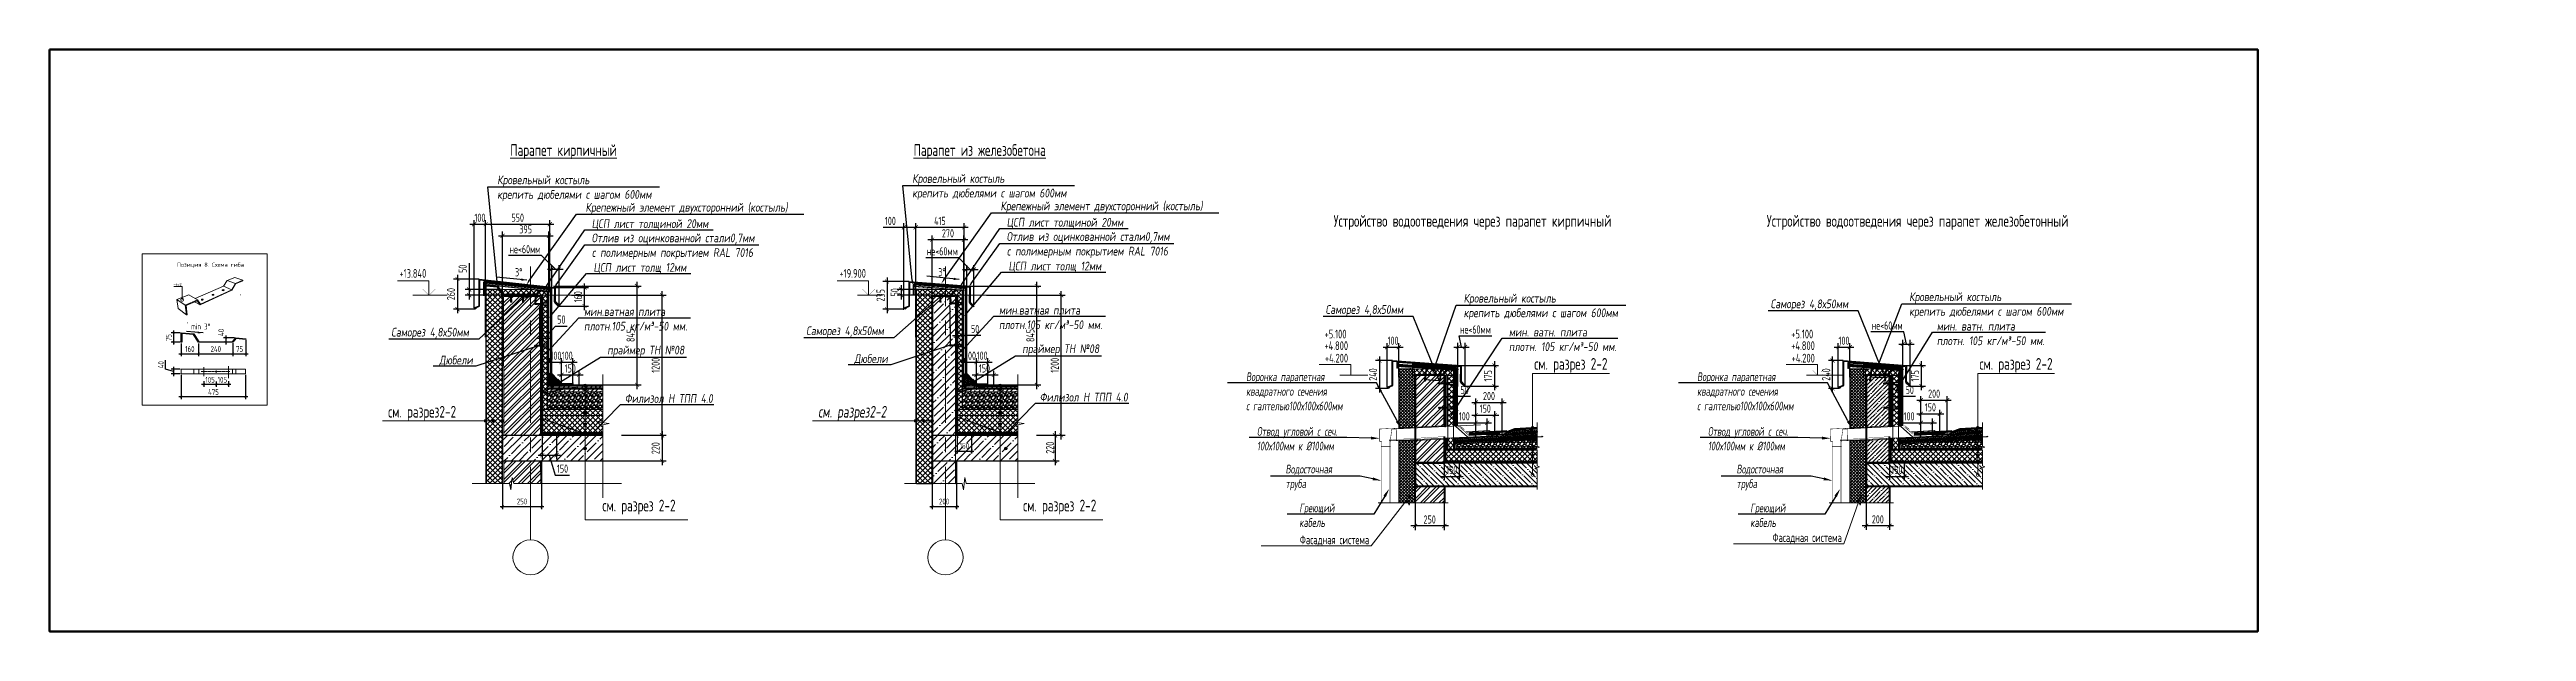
# Model space of a CAD drawing. Header units: millimetres. Extents: x -314343 to 682031, y 21428 to 98936.
# Drawn here: x 424232 to 445406, y 50307 to 55285 of the extents above; entities that cross this region are included whole.
import ezdxf
from ezdxf import colors
from ezdxf.entities.mleader import LeaderData, LeaderLine
from ezdxf.math import Vec2, Vec3

# ---------------------------------------------------------------- set-up
doc = ezdxf.new("R2010")
doc.units = ezdxf.units.MM
doc.header["$MEASUREMENT"] = 0
doc.set_wipeout_variables(frame=1)
doc.header["$PDMODE"] = 3
doc.header["$PDSIZE"] = -4
for name, pattern in [('ACAD_ISO04W100', [30, 24, -3, 0, -3]), ('CENTER', [2, 1.25, -0.25, 0.25, -0.25]), ('пунктирнаяX2', [12.7, 0, -12.7]), ('штриховая', [19.05, 12.7, -6.35]), ('штриховая 50', [1, 0.5, -0.5])]:
    doc.linetypes.add(name, pattern=pattern)
doc.layers.get('0').update_dxf_attribs({"color": 250, "lineweight": 9})
doc.layers.get('Defpoints').update_dxf_attribs({"color": 6})
for name, color, linetype, lineweight in [('0.35', 30, 'Continuous', 30), ('_0', 250, 'Continuous', 9), ('_Выноска', 7, 'Continuous', 15), ('TN-БЕТОН', 251, 'Continuous', 40), ('TN-ГЕРМЕТИК', 20, 'Continuous', 30), ('TN-ГИДРОИЗОЛЯЦИЯ БИТУМАЯ ВЕРХНЯЯ', 32, 'Continuous', 15), ('TN-ГИДРОИЗОЛЯЦИЯ БИТУМАЯ нижняя', 173, 'Continuous', 15), ('TN-ГРУНТОВКА', 6, 'Continuous', 15), ('TN-КРЕПЕЖ', 7, 'Continuous', 15), ('TN-МЕТАЛЛ КОНСТРУКЦИИ', 162, 'Continuous', 35), ('TN-ПАРОИЗОЛЯЦИЯ', 104, 'Continuous', 15), ('TN-СТЯЖКА', 7, 'Continuous', 15), ('АР_Навесной фасад', 147, 'Continuous', 5), ('АР_Оси', 195, 'Continuous', 9), ('АР_Перегородки_кирпич_Штрих', 244, 'Continuous', 5), ('АР_Тонкие', 250, 'Continuous', 5), ('АР_Утеплитель', 250, 'Continuous', 9), ('Крепеж', 251, 'Continuous', 15), ('Маркировка потолков', 7, 'Continuous', 9), ('текст', 7, 'Continuous', 15)]:
    doc.layers.add(name, color=color, linetype=linetype, lineweight=lineweight)
doc.layers.add('PDF _0', color=7, linetype='Continuous')
doc.layers.add('TN-АННОТАЦИИ', color=7, linetype='Continuous', lineweight=20, true_color=0x000000)
doc.styles.add('Arial', font='ARIALN.TTF')
doc.styles.add('ISOCPEUR', font='isocpeur.ttf', dxfattribs={"width": 0.7})
doc.styles.get("Standard").update_dxf_attribs({"font": 'isocpeur.ttf', "width": 0.7})
doc.styles.add('TN-Текст', font='isocpeur.ttf')
doc.styles.add('TN-Текст-Аннотативный', font='isocpeur.ttf')
doc.styles.add('Архитект', font='isocpeur.ttf', dxfattribs={"width": 0.8, "oblique": 8})
doc.dimstyles.new('R_50', dxfattribs={"dimtxt": 140, "dimasz": 30, "dimexe": 20, "dimexo": 0, "dimgap": 20, "dimtad": 1, "dimdec": 0, "dimrnd": 5, "dimzin": 0, "dimdsep": 46, "dimtxsty": 'ISOCPEUR', "dimblk": 'ARCHTICK', "dimcen": 50, "dimdle": 20, "dimclrd": 256, "dimclre": 256, "dimclrt": 256, "dimadec": 0, "dimazin": 0, "dimtfac": 2, "dimtdec": 0, "dimtofl": 0, "dimtmove": 1, "dimatfit": 3, "dimfxl": 1, "dimtvp": 3, "dimtolj": 1, "dimtzin": 0, "dimarcsym": 0})
doc.dimstyles.new('Маша 20', dxfattribs={"dimscale": 0, "dimtxt": 50, "dimasz": 40, "dimexe": 20, "dimexo": 10, "dimgap": 15, "dimtad": 1, "dimdec": 0, "dimdsep": 46, "dimtxsty": 'Standard', "dimblk": 'ARCHTICK', "dimcen": 2.5, "dimdle": 20, "dimadec": 0, "dimazin": 2, "dimtfac": 0.75, "dimtdec": 0, "dimtmove": 1, "dimatfit": 3, "dimldrblk": 'OBLIQUE', "dimfxl": 1, "dimtolj": 1, "dimarcsym": 0})
pattern_1 = [(37.50002035, (387.3616, -7329.3242), (-0.125988085, 3.853647493), [0, -3.04, 0, -3.4, 0, -3.25]), (7.5000203, (387.3616, -7329.324), (3.539551406, 5.64429339), [0, -1.64, 0, -2.74, 0, -1.05]), (327.50002035, (384.9016, -7329.324), (6.22828372, 0.01132032), [0, -1, 0, -3.6, 0, -4.7]), (317.5000203, (384.9016, -7329.324), (6.012252586, 1.755353265), [0, -0.5, 0, -2.36, 0, -2.7])]
pattern_2 = [(0, (-4205.6702, -7986.1961), (1.875, 1.0825317547), [1.25, -2.5]), (120, (-4205.6702, -7986.1961), (-1.875, 1.0825317547), [1.25, -2.5]), (60, (-4205.6702, -7986.1961), (4e-16, 2.1650635095), [-2.5, 1.25])]
pattern_3 = [(135, (-4255.67, -7986.196), (-13.25825215, -13.25825215), []), (225, (-4255.67, -7986.196), (13.25825215, -13.25825215), [])]
pattern_4 = [(0, (-400.4977, -7986.1961), (1.875, 1.0825317547), [1.25, -2.5]), (120, (-400.4977, -7986.1961), (-1.875, 1.0825317547), [1.25, -2.5]), (60, (-400.4977, -7986.1961), (4e-16, 2.1650635095), [-2.5, 1.25])]
pattern_5 = [(135, (-400.498, -7986.196), (-13.25825215, -13.25825215), []), (225, (-400.498, -7986.196), (13.25825215, -13.25825215), [])]

msp = doc.modelspace()

# ---------------------------------------------------------------- texts
at = {"layer": 'PDF _0', "color": 1, "lineweight": 0, "char_height": 75, "attachment_point": 9, "style": 'ISOCPEUR'}
for s, insert in [('+13.840', (427452.4, 53332.3)), ('+19.900', (431210.8, 53332.3)), ('+4.800', (435332.7, 52714.3)), ('+5.100', (435318.9, 52813.7)), ('+4.800', (439322.6, 52714.3)), ('+5.100', (439308.8, 52813.7)), ('+4.200', (435332.7, 52607.5)), ('+4.200', (439322.6, 52607.5))]:
    msp.add_mtext(s, dxfattribs=dict(at, insert=insert))
at = {"layer": 'PDF _0', "color": 7, "lineweight": 0, "attachment_point": 9, "style": 'ISOCPEUR'}
for s, insert, char_height in [('3%%D', (428274.7, 53345), 70), ('3%%D', (431892.7, 53345.5), 70), ('min 3%%D', (425606.8, 52890.5), 50), ('см. разрез 2-2', (437549.8, 52519.2), 100), ('см. разрез 2-2', (441355, 52519.2), 100), ('см. разрез2-2', (427707.6, 52109.6), 100), ('см. разрез 2-2', (429583.4, 51307.6), 100), ('см. разрез 2-2', (433180.3, 51307.6), 100)]:
    msp.add_mtext(s, dxfattribs=dict(at, insert=insert, char_height=char_height))
at = {"layer": 'PDF _0', "color": 7, "lineweight": 0, "insert": (431385, 52109.6), "char_height": 100, "width": 649.192, "attachment_point": 9, "style": 'ISOCPEUR'}
msp.add_mtext('{\\Q7;см. разрез2-2}', dxfattribs=at)
at = {"layer": 'TN-АННОТАЦИИ', "color": 0, "insert": (425321.4, 53461.8), "char_height": 35, "attachment_point": 1, "style": 'TN-Текст-Аннотативный'}
msp.add_mtext_dynamic_manual_height_columns('{\\fISOCPEUR|b1|i0|c204|p34;Позиция 8. Схема гиба}', width=500.901, gutter_width=20358.2, heights=[0], dxfattribs=at)
at = {"layer": 'текст', "ltscale": 100, "char_height": 100, "attachment_point": 5, "style": 'ISOCPEUR'}
for s, insert, width in [('\\pxqc; {\\LПарапет кирпичный}', (428604.1, 54411.1, 0), 1336.555), ('\\pxqc;{\\L Парапет из железобетона}', (432161.3, 54411.1, 0), 1702.948), ('\\pxqc;Устройство водоотведения через парапет кирпичный', (436395.9, 53805.6, 0), 3874.809), ('\\pxqc;Устройство водоотведения через парапет железобетонный', (440201.1, 53805.6, 0), 3874.809)]:
    msp.add_mtext(s, dxfattribs=dict(at, insert=insert, width=width))

# ---------------------------------------------------------------- blocks, each defined once
blk = doc.blocks.new('*U294')
blk.add_lwpolyline([(0, -14.46), (0, -1), (2.25, -0.5), (-2.25, 0), (0, 0.5), (0, 39.26)])
blk = doc.blocks.new('*U252')
blk.add_lwpolyline([(0, -17.58), (0, -1), (2.25, -0.5), (-2.25, 0), (0, 0.5), (0, 26.72)])
blk = doc.blocks.new('_ArchTick')
at = {"color": 0, "linetype": 'ByBlock', "const_width": 0.15}
blk.add_lwpolyline([(-0.5, -0.5), (0.5, 0.5)], dxfattribs=at)
blk = doc.blocks.new('*D383')
at = {"layer": '_0', "lineweight": -2, "ltscale": 500, "transparency": 16777216}
for p, q in [((429122, 51985), (429503, 51985)), ((429468, 52020), (429468, 51731)), ((428935, 51766), (429503, 51766))]:
    blk.add_line(p, q, dxfattribs=at)
at = {"layer": 'Defpoints', "color": 0, "ltscale": 500, "transparency": 16777216}
for p in [(429122, 51985), (428935, 51766), (429468, 51766)]:
    blk.add_point(p, dxfattribs=at)
at = {"layer": '_0', "lineweight": -2, "ltscale": 500, "transparency": 16777216, "xscale": 35, "yscale": 35, "zscale": 35}
for p, rotation in [((429468, 51985), 90), ((429468, 51766), 270)]:
    blk.add_blockref('_ArchTick', p, dxfattribs=dict(at, rotation=rotation))
at = {"layer": '_0', "ltscale": 500, "transparency": 16777216, "insert": (429413, 51875), "char_height": 70, "attachment_point": 5, "rotation": 90, "style": 'ISOCPEUR'}
blk.add_mtext('\\A1;220', dxfattribs=at)
blk = doc.blocks.new('*D384')
at = {"layer": '_0', "lineweight": -2, "ltscale": 500, "transparency": 16777216}
for p, q in [((428540, 53262), (429289, 53262)), ((429254, 52381), (429254, 53297)), ((428916, 52416), (429289, 52416))]:
    blk.add_line(p, q, dxfattribs=at)
at = {"layer": 'Defpoints', "color": 0, "ltscale": 500, "transparency": 16777216}
for p in [(428540, 53262), (429254, 53262), (428916, 52416)]:
    blk.add_point(p, dxfattribs=at)
at = {"layer": '_0', "lineweight": -2, "ltscale": 500, "transparency": 16777216, "xscale": 35, "yscale": 35, "zscale": 35}
for p, rotation in [((429254, 53262), 90), ((429254, 52416), 270)]:
    blk.add_blockref('_ArchTick', p, dxfattribs=dict(at, rotation=rotation))
at = {"layer": '_0', "ltscale": 500, "transparency": 16777216, "insert": (429199, 52839), "char_height": 70, "attachment_point": 5, "rotation": 90, "style": 'ISOCPEUR'}
blk.add_mtext('\\A1;845', dxfattribs=at)
blk = doc.blocks.new('*D385')
at = {"layer": '_0', "lineweight": -2, "ltscale": 500, "transparency": 16777216}
for p, q in [((428403, 52816), (428524, 52816)), ((428438, 52746), (428438, 52851)), ((428464, 52816), (428558, 52920)), ((428489, 52739), (428489, 52851)), ((428558, 52920), (428656, 52920))]:
    blk.add_line(p, q, dxfattribs=at)
at = {"layer": 'Defpoints', "color": 0, "ltscale": 500, "transparency": 16777216}
for p in [(428438, 52746), (428489, 52816), (428489, 52739)]:
    blk.add_point(p, dxfattribs=at)
at = {"layer": '_0', "lineweight": -2, "ltscale": 500, "transparency": 16777216, "xscale": 35, "yscale": 35, "zscale": 35, "rotation": 180}
blk.add_blockref('_ArchTick', (428438, 52816), dxfattribs=at)
at = {"layer": '_0', "lineweight": -2, "ltscale": 500, "transparency": 16777216, "xscale": 35, "yscale": 35, "zscale": 35}
blk.add_blockref('_ArchTick', (428489, 52816), dxfattribs=at)
at = {"layer": '_0', "ltscale": 500, "transparency": 16777216, "insert": (428607, 52975), "char_height": 70, "attachment_point": 5, "style": 'ISOCPEUR'}
blk.add_mtext('\\A1;50', dxfattribs=at)
blk = doc.blocks.new('*D378')
at = {"layer": '_0', "lineweight": -2, "ltscale": 500, "transparency": 16777216}
for p, q in [((428693, 53183), (429503, 53183)), ((429468, 51950), (429468, 53218)), ((429274, 51985), (429503, 51985))]:
    blk.add_line(p, q, dxfattribs=at)
at = {"layer": 'Defpoints', "color": 0, "ltscale": 500, "transparency": 16777216}
for p in [(428693, 53183), (429468, 53183), (429274, 51985)]:
    blk.add_point(p, dxfattribs=at)
at = {"layer": '_0', "lineweight": -2, "ltscale": 500, "transparency": 16777216, "xscale": 35, "yscale": 35, "zscale": 35}
for p, rotation in [((429468, 53183), 90), ((429468, 51985), 270)]:
    blk.add_blockref('_ArchTick', p, dxfattribs=dict(at, rotation=rotation))
at = {"layer": '_0', "ltscale": 500, "transparency": 16777216, "insert": (429413, 52584), "char_height": 70, "attachment_point": 5, "rotation": 90, "style": 'ISOCPEUR'}
blk.add_mtext('\\A1;1200', dxfattribs=at)
blk = doc.blocks.new('*D379')
at = {"layer": '_0', "lineweight": -2, "ltscale": 500, "transparency": 16777216}
for p, q in [((428104, 51571), (428104, 51354)), ((428438, 51571), (428438, 51354)), ((428458, 51374), (428084, 51374))]:
    blk.add_line(p, q, dxfattribs=at)
at = {"layer": 'Defpoints', "color": 0, "ltscale": 500, "transparency": 16777216}
for p in [(428104, 51571), (428438, 51571), (428104, 51374)]:
    blk.add_point(p, dxfattribs=at)
at = {"layer": '_0', "lineweight": -2, "ltscale": 500, "transparency": 16777216, "xscale": 25, "yscale": 25, "zscale": 25, "rotation": 180}
blk.add_blockref('_ArchTick', (428104, 51374), dxfattribs=at)
at = {"layer": '_0', "lineweight": -2, "ltscale": 500, "transparency": 16777216, "xscale": 25, "yscale": 25, "zscale": 25}
blk.add_blockref('_ArchTick', (428438, 51374), dxfattribs=at)
at = {"layer": '_0', "ltscale": 500, "transparency": 16777216, "insert": (428271, 51419), "char_height": 50, "attachment_point": 5, "style": 'ISOCPEUR'}
blk.add_mtext('\\A1;250  ', dxfattribs=at)
blk = doc.blocks.new('*D380')
at = {"layer": '_0', "lineweight": -2, "ltscale": 500, "transparency": 16777216}
for p, q in [((428474, 52611), (428642, 52611)), ((428509, 52611), (428509, 52646)), ((428607, 52535), (428607, 52646))]:
    blk.add_line(p, q, dxfattribs=at)
at = {"layer": 'Defpoints', "color": 0, "ltscale": 500, "transparency": 16777216}
for p in [(428509, 52611), (428607, 52611), (428607, 52535)]:
    blk.add_point(p, dxfattribs=at)
at = {"layer": '_0', "lineweight": -2, "ltscale": 500, "transparency": 16777216, "xscale": 35, "yscale": 35, "zscale": 35, "rotation": 180}
blk.add_blockref('_ArchTick', (428509, 52611), dxfattribs=at)
at = {"layer": '_0', "lineweight": -2, "ltscale": 500, "transparency": 16777216, "xscale": 35, "yscale": 35, "zscale": 35}
blk.add_blockref('_ArchTick', (428607, 52611), dxfattribs=at)
at = {"layer": '_0', "ltscale": 500, "transparency": 16777216, "insert": (428561, 52666), "char_height": 70, "attachment_point": 5, "style": 'ISOCPEUR'}
blk.add_mtext('\\A1;100', dxfattribs=at)
blk = doc.blocks.new('*D381')
at = {"layer": '_0', "lineweight": -2, "ltscale": 500, "transparency": 16777216}
for p, q in [((428572, 52611), (428741, 52611)), ((428607, 52526), (428607, 52646)), ((428706, 52424), (428706, 52646))]:
    blk.add_line(p, q, dxfattribs=at)
at = {"layer": 'Defpoints', "color": 0, "ltscale": 500, "transparency": 16777216}
for p in [(428607, 52526), (428706, 52611), (428706, 52424)]:
    blk.add_point(p, dxfattribs=at)
at = {"layer": '_0', "lineweight": -2, "ltscale": 500, "transparency": 16777216, "xscale": 35, "yscale": 35, "zscale": 35, "rotation": 180}
blk.add_blockref('_ArchTick', (428607, 52611), dxfattribs=at)
at = {"layer": '_0', "lineweight": -2, "ltscale": 500, "transparency": 16777216, "xscale": 35, "yscale": 35, "zscale": 35}
blk.add_blockref('_ArchTick', (428706, 52611), dxfattribs=at)
at = {"layer": '_0', "ltscale": 500, "transparency": 16777216, "insert": (428657, 52666), "char_height": 70, "attachment_point": 5, "style": 'ISOCPEUR'}
blk.add_mtext('\\A1;100', dxfattribs=at)
blk = doc.blocks.new('*D382')
at = {"layer": '_0', "lineweight": -2, "ltscale": 500, "transparency": 16777216}
for p, q in [((428608, 52406), (428608, 52537)), ((428758, 52406), (428758, 52537)), ((428573, 52502), (428793, 52502))]:
    blk.add_line(p, q, dxfattribs=at)
at = {"layer": 'Defpoints', "color": 0, "ltscale": 500, "transparency": 16777216}
for p in [(428608, 52406), (428758, 52502), (428758, 52406)]:
    blk.add_point(p, dxfattribs=at)
at = {"layer": '_0', "lineweight": -2, "ltscale": 500, "transparency": 16777216, "xscale": 35, "yscale": 35, "zscale": 35, "rotation": 180}
blk.add_blockref('_ArchTick', (428608, 52502), dxfattribs=at)
at = {"layer": '_0', "lineweight": -2, "ltscale": 500, "transparency": 16777216, "xscale": 35, "yscale": 35, "zscale": 35}
blk.add_blockref('_ArchTick', (428758, 52502), dxfattribs=at)
at = {"layer": '_0', "ltscale": 500, "transparency": 16777216, "insert": (428683, 52557), "char_height": 70, "attachment_point": 5, "style": 'ISOCPEUR'}
blk.add_mtext('\\A1;150', dxfattribs=at)
blk = doc.blocks.new('*D370')
at = {"layer": '_0', "lineweight": -2, "ltscale": 500, "transparency": 16777216}
for p, q in [((432670, 51985), (432862, 51985)), ((432827, 52020), (432827, 51731)), ((432483, 51766), (432862, 51766))]:
    blk.add_line(p, q, dxfattribs=at)
at = {"layer": 'Defpoints', "color": 0, "ltscale": 500, "transparency": 16777216}
for p in [(432670, 51985), (432483, 51766), (432827, 51766)]:
    blk.add_point(p, dxfattribs=at)
at = {"layer": '_0', "lineweight": -2, "ltscale": 500, "transparency": 16777216, "xscale": 35, "yscale": 35, "zscale": 35}
for p, rotation in [((432827, 51985), 90), ((432827, 51766), 270)]:
    blk.add_blockref('_ArchTick', p, dxfattribs=dict(at, rotation=rotation))
at = {"layer": '_0', "ltscale": 500, "transparency": 16777216, "insert": (432785, 51879), "char_height": 70, "attachment_point": 5, "rotation": 90, "style": 'ISOCPEUR'}
blk.add_mtext('\\A1;220', dxfattribs=at)
blk = doc.blocks.new('*D371')
at = {"layer": '_0', "lineweight": -2, "ltscale": 500, "transparency": 16777216}
for p, q in [((432088, 53262), (432707, 53262)), ((432672, 52381), (432672, 53297)), ((432463, 52416), (432707, 52416))]:
    blk.add_line(p, q, dxfattribs=at)
at = {"layer": 'Defpoints', "color": 0, "ltscale": 500, "transparency": 16777216}
for p in [(432088, 53262), (432672, 53262), (432463, 52416)]:
    blk.add_point(p, dxfattribs=at)
at = {"layer": '_0', "lineweight": -2, "ltscale": 500, "transparency": 16777216, "xscale": 35, "yscale": 35, "zscale": 35}
for p, rotation in [((432672, 53262), 90), ((432672, 52416), 270)]:
    blk.add_blockref('_ArchTick', p, dxfattribs=dict(at, rotation=rotation))
at = {"layer": '_0', "ltscale": 500, "transparency": 16777216, "insert": (432617, 52839), "char_height": 70, "attachment_point": 5, "rotation": 90, "style": 'ISOCPEUR'}
blk.add_mtext('\\A1;845', dxfattribs=at)
blk = doc.blocks.new('*D372')
at = {"layer": '_0', "lineweight": -2, "ltscale": 500, "transparency": 16777216}
for p, q in [((431951, 52840), (432071, 52840)), ((431986, 52771), (431986, 52875)), ((432036, 52763), (432036, 52875)), ((432193, 52840), (432036, 52840))]:
    blk.add_line(p, q, dxfattribs=at)
at = {"layer": 'Defpoints', "color": 0, "ltscale": 500, "transparency": 16777216}
for p in [(431986, 52771), (432036, 52840), (432036, 52763)]:
    blk.add_point(p, dxfattribs=at)
at = {"layer": '_0', "lineweight": -2, "ltscale": 500, "transparency": 16777216, "xscale": 35, "yscale": 35, "zscale": 35, "rotation": 180}
blk.add_blockref('_ArchTick', (431986, 52840), dxfattribs=at)
at = {"layer": '_0', "lineweight": -2, "ltscale": 500, "transparency": 16777216, "xscale": 35, "yscale": 35, "zscale": 35}
blk.add_blockref('_ArchTick', (432036, 52840), dxfattribs=at)
at = {"layer": '_0', "ltscale": 500, "transparency": 16777216, "insert": (432144, 52895), "char_height": 70, "attachment_point": 5, "style": 'ISOCPEUR'}
blk.add_mtext('\\A1;50', dxfattribs=at)
blk = doc.blocks.new('*D373')
at = {"layer": '_0', "lineweight": -2, "ltscale": 500, "transparency": 16777216}
for p, q in [((432240, 53183), (432915, 53183)), ((432880, 51950), (432880, 53218)), ((432722, 51985), (432915, 51985))]:
    blk.add_line(p, q, dxfattribs=at)
at = {"layer": 'Defpoints', "color": 0, "ltscale": 500, "transparency": 16777216}
for p in [(432240, 53183), (432880, 53183), (432722, 51985)]:
    blk.add_point(p, dxfattribs=at)
at = {"layer": '_0', "lineweight": -2, "ltscale": 500, "transparency": 16777216, "xscale": 35, "yscale": 35, "zscale": 35}
for p, rotation in [((432880, 53183), 90), ((432880, 51985), 270)]:
    blk.add_blockref('_ArchTick', p, dxfattribs=dict(at, rotation=rotation))
at = {"layer": '_0', "ltscale": 500, "transparency": 16777216, "insert": (432825, 52584), "char_height": 70, "attachment_point": 5, "rotation": 90, "style": 'ISOCPEUR'}
blk.add_mtext('\\A1;1200', dxfattribs=at)
blk = doc.blocks.new('*D374')
at = {"layer": '_0', "lineweight": -2, "ltscale": 500, "transparency": 16777216}
for p, q in [((431776, 51571), (431776, 51354)), ((431986, 51571), (431986, 51354)), ((432006, 51374), (431756, 51374))]:
    blk.add_line(p, q, dxfattribs=at)
at = {"layer": 'Defpoints', "color": 0, "ltscale": 500, "transparency": 16777216}
for p in [(431776, 51571), (431986, 51571), (431776, 51374)]:
    blk.add_point(p, dxfattribs=at)
at = {"layer": '_0', "lineweight": -2, "ltscale": 500, "transparency": 16777216, "xscale": 25, "yscale": 25, "zscale": 25, "rotation": 180}
blk.add_blockref('_ArchTick', (431776, 51374), dxfattribs=at)
at = {"layer": '_0', "lineweight": -2, "ltscale": 500, "transparency": 16777216, "xscale": 25, "yscale": 25, "zscale": 25}
blk.add_blockref('_ArchTick', (431986, 51374), dxfattribs=at)
at = {"layer": '_0', "ltscale": 500, "transparency": 16777216, "insert": (431879, 51419), "char_height": 50, "attachment_point": 5, "style": 'ISOCPEUR'}
blk.add_mtext('\\A1;200 ', dxfattribs=at)
blk = doc.blocks.new('*D375')
at = {"layer": '_0', "lineweight": -2, "ltscale": 500, "transparency": 16777216}
for p, q in [((432021, 52611), (432190, 52611)), ((432056, 52611), (432056, 52646)), ((432155, 52397), (432155, 52646))]:
    blk.add_line(p, q, dxfattribs=at)
at = {"layer": 'Defpoints', "color": 0, "ltscale": 500, "transparency": 16777216}
for p in [(432056, 52611), (432155, 52611), (432155, 52397)]:
    blk.add_point(p, dxfattribs=at)
at = {"layer": '_0', "lineweight": -2, "ltscale": 500, "transparency": 16777216, "xscale": 35, "yscale": 35, "zscale": 35, "rotation": 180}
blk.add_blockref('_ArchTick', (432056, 52611), dxfattribs=at)
at = {"layer": '_0', "lineweight": -2, "ltscale": 500, "transparency": 16777216, "xscale": 35, "yscale": 35, "zscale": 35}
blk.add_blockref('_ArchTick', (432155, 52611), dxfattribs=at)
at = {"layer": '_0', "ltscale": 500, "transparency": 16777216, "insert": (432105, 52666), "char_height": 70, "attachment_point": 5, "style": 'ISOCPEUR'}
blk.add_mtext('\\A1;100', dxfattribs=at)
blk = doc.blocks.new('*D376')
at = {"layer": '_0', "lineweight": -2, "ltscale": 500, "transparency": 16777216}
for p, q in [((432120, 52611), (432289, 52611)), ((432155, 52526), (432155, 52646)), ((432254, 52402), (432254, 52646))]:
    blk.add_line(p, q, dxfattribs=at)
at = {"layer": 'Defpoints', "color": 0, "ltscale": 500, "transparency": 16777216}
for p in [(432155, 52526), (432254, 52611), (432254, 52402)]:
    blk.add_point(p, dxfattribs=at)
at = {"layer": '_0', "lineweight": -2, "ltscale": 500, "transparency": 16777216, "xscale": 35, "yscale": 35, "zscale": 35, "rotation": 180}
blk.add_blockref('_ArchTick', (432155, 52611), dxfattribs=at)
at = {"layer": '_0', "lineweight": -2, "ltscale": 500, "transparency": 16777216, "xscale": 35, "yscale": 35, "zscale": 35}
blk.add_blockref('_ArchTick', (432254, 52611), dxfattribs=at)
at = {"layer": '_0', "ltscale": 500, "transparency": 16777216, "insert": (432204, 52666), "char_height": 70, "attachment_point": 5, "style": 'ISOCPEUR'}
blk.add_mtext('\\A1;100', dxfattribs=at)
blk = doc.blocks.new('*D377')
at = {"layer": '_0', "lineweight": -2, "ltscale": 500, "transparency": 16777216}
for p, q in [((432155, 52476), (432155, 52537)), ((432305, 52406), (432305, 52537)), ((432120, 52502), (432340, 52502))]:
    blk.add_line(p, q, dxfattribs=at)
at = {"layer": 'Defpoints', "color": 0, "ltscale": 500, "transparency": 16777216}
for p in [(432155, 52476), (432305, 52502), (432305, 52406)]:
    blk.add_point(p, dxfattribs=at)
at = {"layer": '_0', "lineweight": -2, "ltscale": 500, "transparency": 16777216, "xscale": 35, "yscale": 35, "zscale": 35, "rotation": 180}
blk.add_blockref('_ArchTick', (432155, 52502), dxfattribs=at)
at = {"layer": '_0', "lineweight": -2, "ltscale": 500, "transparency": 16777216, "xscale": 35, "yscale": 35, "zscale": 35}
blk.add_blockref('_ArchTick', (432305, 52502), dxfattribs=at)
at = {"layer": '_0', "ltscale": 500, "transparency": 16777216, "insert": (432224, 52557), "char_height": 70, "attachment_point": 5, "style": 'ISOCPEUR'}
blk.add_mtext('\\A1;150', dxfattribs=at)
blk = doc.blocks.new('*D386')
at = {"layer": '_0', "lineweight": -2, "ltscale": 500, "transparency": 16777216}
for p, q in [((427925, 53791), (428544, 53791)), ((427960, 52825), (427960, 53826)), ((428509, 53217), (428509, 53826))]:
    blk.add_line(p, q, dxfattribs=at)
at = {"layer": 'Defpoints', "color": 0, "ltscale": 500, "transparency": 16777216}
for p in [(428509, 53791), (428509, 53217), (427960, 52825)]:
    blk.add_point(p, dxfattribs=at)
at = {"layer": '_0', "lineweight": -2, "ltscale": 500, "transparency": 16777216, "xscale": 35, "yscale": 35, "zscale": 35, "rotation": 180}
blk.add_blockref('_ArchTick', (427960, 53791), dxfattribs=at)
at = {"layer": '_0', "lineweight": -2, "ltscale": 500, "transparency": 16777216, "xscale": 35, "yscale": 35, "zscale": 35}
blk.add_blockref('_ArchTick', (428509, 53791), dxfattribs=at)
at = {"layer": '_0', "ltscale": 500, "transparency": 16777216, "insert": (428234, 53846), "char_height": 70, "attachment_point": 5, "style": 'ISOCPEUR'}
blk.add_mtext('\\A1;550', dxfattribs=at)
blk = doc.blocks.new('*D387')
at = {"layer": '_0', "lineweight": -2, "ltscale": 500, "transparency": 16777216}
for p, q in [((428069, 53692), (428536, 53692)), ((428104, 53183), (428104, 53727)), ((428501, 53209), (428501, 53727))]:
    blk.add_line(p, q, dxfattribs=at)
at = {"layer": 'Defpoints', "color": 0, "ltscale": 500, "transparency": 16777216}
for p in [(428501, 53692), (428104, 53183), (428501, 53209)]:
    blk.add_point(p, dxfattribs=at)
at = {"layer": '_0', "lineweight": -2, "ltscale": 500, "transparency": 16777216, "xscale": 35, "yscale": 35, "zscale": 35, "rotation": 180}
blk.add_blockref('_ArchTick', (428104, 53692), dxfattribs=at)
at = {"layer": '_0', "lineweight": -2, "ltscale": 500, "transparency": 16777216, "xscale": 35, "yscale": 35, "zscale": 35}
blk.add_blockref('_ArchTick', (428501, 53692), dxfattribs=at)
at = {"layer": '_0', "ltscale": 500, "transparency": 16777216, "insert": (428302, 53747), "char_height": 70, "attachment_point": 5, "style": 'ISOCPEUR'}
blk.add_mtext('\\A1;395', dxfattribs=at)
blk = doc.blocks.new('*D369')
at = {"layer": '_0', "lineweight": -2, "ltscale": 500, "transparency": 16777216}
for p, q in [((432083, 53658), (431741, 53658)), ((431776, 53217), (431776, 53693)), ((432048, 53217), (432048, 53693))]:
    blk.add_line(p, q, dxfattribs=at)
at = {"layer": 'Defpoints', "color": 0, "ltscale": 500, "transparency": 16777216}
for p in [(431776, 53658), (431776, 53217), (432048, 53217)]:
    blk.add_point(p, dxfattribs=at)
at = {"layer": '_0', "lineweight": -2, "ltscale": 500, "transparency": 16777216, "xscale": 35, "yscale": 35, "zscale": 35, "rotation": 180}
blk.add_blockref('_ArchTick', (431776, 53658), dxfattribs=at)
at = {"layer": '_0', "lineweight": -2, "ltscale": 500, "transparency": 16777216, "xscale": 35, "yscale": 35, "zscale": 35}
blk.add_blockref('_ArchTick', (432048, 53658), dxfattribs=at)
at = {"layer": '_0', "ltscale": 500, "transparency": 16777216, "insert": (431912, 53713), "char_height": 70, "attachment_point": 5, "style": 'ISOCPEUR'}
blk.add_mtext('\\A1;270', dxfattribs=at)
blk = doc.blocks.new('*D367')
at = {"layer": '_0', "lineweight": -2, "ltscale": 500, "transparency": 16777216}
for p, q in [((431779, 53233), (431477, 53233)), ((431776, 53183), (431477, 53183)), ((431512, 53268), (431512, 53148))]:
    blk.add_line(p, q, dxfattribs=at)
at = {"layer": 'Defpoints', "color": 0, "ltscale": 500, "transparency": 16777216}
for p in [(431512, 53183), (431776, 53183), (431779, 53233)]:
    blk.add_point(p, dxfattribs=at)
at = {"layer": '_0', "lineweight": -2, "ltscale": 500, "transparency": 16777216, "xscale": 35, "yscale": 35, "zscale": 35}
for p, rotation in [((431512, 53233), 90), ((431512, 53183), 270)]:
    blk.add_blockref('_ArchTick', p, dxfattribs=dict(at, rotation=rotation))
at = {"layer": '_0', "ltscale": 500, "transparency": 16777216, "insert": (431457, 53208), "char_height": 70, "attachment_point": 5, "rotation": 90, "style": 'ISOCPEUR'}
blk.add_mtext('\\A1;50', dxfattribs=at)
blk = doc.blocks.new('*D368')
at = {"layer": '_0', "lineweight": -2, "ltscale": 500, "transparency": 16777216}
for p, q in [((427819, 53458), (427819, 53233)), ((428107, 53233), (427784, 53233)), ((428104, 53183), (427784, 53183)), ((427819, 53268), (427819, 53148))]:
    blk.add_line(p, q, dxfattribs=at)
at = {"layer": 'Defpoints', "color": 0, "ltscale": 500, "transparency": 16777216}
for p in [(427819, 53183), (428104, 53183), (428107, 53233)]:
    blk.add_point(p, dxfattribs=at)
at = {"layer": '_0', "lineweight": -2, "ltscale": 500, "transparency": 16777216, "xscale": 35, "yscale": 35, "zscale": 35}
for p, rotation in [((427819, 53233), 90), ((427819, 53183), 270)]:
    blk.add_blockref('_ArchTick', p, dxfattribs=dict(at, rotation=rotation))
at = {"layer": '_0', "ltscale": 500, "transparency": 16777216, "insert": (427764, 53409), "char_height": 70, "attachment_point": 5, "rotation": 90, "style": 'ISOCPEUR'}
blk.add_mtext('\\A1;50', dxfattribs=at)
blk = doc.blocks.new('*U358')
blk.add_lwpolyline([(0, -21.67), (0, -1), (2.25, -0.5), (-2.25, 0), (0, 0.5), (0, 25.2)])
blk = doc.blocks.new('*D366')
at = {"layer": '_0', "lineweight": -2, "ltscale": 500, "transparency": 16777216}
for p, q in [((427826, 53791), (427995, 53791)), ((427861, 53075), (427861, 53826)), ((427960, 53154), (427960, 53826))]:
    blk.add_line(p, q, dxfattribs=at)
at = {"layer": 'Defpoints', "color": 0, "ltscale": 500, "transparency": 16777216}
for p in [(427960, 53791), (427960, 53154), (427861, 53075)]:
    blk.add_point(p, dxfattribs=at)
at = {"layer": '_0', "lineweight": -2, "ltscale": 500, "transparency": 16777216, "xscale": 35, "yscale": 35, "zscale": 35, "rotation": 180}
blk.add_blockref('_ArchTick', (427861, 53791), dxfattribs=at)
at = {"layer": '_0', "lineweight": -2, "ltscale": 500, "transparency": 16777216, "xscale": 35, "yscale": 35, "zscale": 35}
blk.add_blockref('_ArchTick', (427960, 53791), dxfattribs=at)
at = {"layer": '_0', "ltscale": 500, "transparency": 16777216, "insert": (427911, 53846), "char_height": 70, "attachment_point": 5, "style": 'ISOCPEUR'}
blk.add_mtext('\\A1;100', dxfattribs=at)
blk = doc.blocks.new('*D365')
at = {"layer": '_0', "lineweight": -2, "ltscale": 500, "transparency": 16777216}
for p, q in [((428436, 53522), (428156, 53522)), ((428556, 53406), (428436, 53522)), ((428490, 53406), (428622, 53406)), ((428525, 53075), (428525, 53441)), ((428587, 53100), (428587, 53441))]:
    blk.add_line(p, q, dxfattribs=at)
at = {"layer": 'Defpoints', "color": 0, "ltscale": 500, "transparency": 16777216}
for p in [(428587, 53406), (428525, 53075), (428587, 53100)]:
    blk.add_point(p, dxfattribs=at)
at = {"layer": '_0', "lineweight": -2, "ltscale": 500, "transparency": 16777216, "xscale": 35, "yscale": 35, "zscale": 35, "rotation": 180}
blk.add_blockref('_ArchTick', (428525, 53406), dxfattribs=at)
at = {"layer": '_0', "lineweight": -2, "ltscale": 500, "transparency": 16777216, "xscale": 35, "yscale": 35, "zscale": 35}
blk.add_blockref('_ArchTick', (428587, 53406), dxfattribs=at)
at = {"layer": '_0', "ltscale": 500, "transparency": 16777216, "insert": (428296, 53577), "char_height": 70, "attachment_point": 5, "style": 'ISOCPEUR'}
blk.add_mtext('\\A1;не<60мм', dxfattribs=at)
blk = doc.blocks.new('*D363')
at = {"layer": '_0', "lineweight": -2, "ltscale": 500, "transparency": 16777216}
for p, q in [((431536, 53057), (431536, 53799)), ((431636, 53160), (431636, 53799)), ((431358, 53764), (431536, 53764)), ((431501, 53764), (431671, 53764))]:
    blk.add_line(p, q, dxfattribs=at)
at = {"layer": 'Defpoints', "color": 0, "ltscale": 500, "transparency": 16777216}
for p in [(431636, 53764), (431636, 53160), (431536, 53057)]:
    blk.add_point(p, dxfattribs=at)
at = {"layer": '_0', "lineweight": -2, "ltscale": 500, "transparency": 16777216, "xscale": 35, "yscale": 35, "zscale": 35, "rotation": 180}
blk.add_blockref('_ArchTick', (431536, 53764), dxfattribs=at)
at = {"layer": '_0', "lineweight": -2, "ltscale": 500, "transparency": 16777216, "xscale": 35, "yscale": 35, "zscale": 35}
blk.add_blockref('_ArchTick', (431636, 53764), dxfattribs=at)
at = {"layer": '_0', "ltscale": 500, "transparency": 16777216, "insert": (431420, 53819), "char_height": 70, "attachment_point": 5, "style": 'ISOCPEUR'}
blk.add_mtext('\\A1;100', dxfattribs=at)
blk = doc.blocks.new('Дюбель')
at = {"layer": 'Крепеж'}
for points in [[(-48, 3), (-49, 3), (-50, 2), (-50, -2), (-49, -3), (-48, -3)], [(-18, 4), (-18, 3), (-21, 3), (-21, 4), (-23, 4), (-24, 3), (-27, 3), (-27, 5), (-29, 5), (-29, 3), (-32, 4), (-32, 5), (-34, 5), (-35, 4), (-38, 4), (-38, 5), (-40, 5), (-41, 4), (-43, 4), (-43, 6), (-45, 6), (-48, 4), (-48, 2), (-18, 0), (-48, -2), (-48, -4), (-45, -6), (-43, -6), (-43, -4), (-41, -4), (-40, -5), (-38, -5), (-38, -4), (-35, -4), (-34, -5), (-32, -5), (-32, -4), (-29, -3), (-29, -5), (-27, -5), (-27, -3), (-24, -3), (-23, -4), (-21, -4), (-21, -3), (-18, -3), (-18, -4)], [(0, -4), (0, 4), (-18, 4), (-18, -4), (0, -4)]]:
    blk.add_lwpolyline(points, dxfattribs=at)
blk = doc.blocks.new('*D390')
at = {"layer": '_0', "lineweight": -2, "ltscale": 500, "transparency": 16777216}
for p, q in [((436155, 51750), (436155, 51599)), ((436282, 51765), (436282, 51599)), ((436120, 51634), (436317, 51634))]:
    blk.add_line(p, q, dxfattribs=at)
at = {"layer": 'Defpoints', "color": 0, "ltscale": 500, "transparency": 16777216}
for p in [(436155, 51750), (436282, 51765), (436282, 51634)]:
    blk.add_point(p, dxfattribs=at)
at = {"layer": '_0', "lineweight": -2, "ltscale": 500, "transparency": 16777216, "xscale": 35, "yscale": 35, "zscale": 35, "rotation": 180}
blk.add_blockref('_ArchTick', (436155, 51634), dxfattribs=at)
at = {"layer": '_0', "lineweight": -2, "ltscale": 500, "transparency": 16777216, "xscale": 35, "yscale": 35, "zscale": 35}
blk.add_blockref('_ArchTick', (436282, 51634), dxfattribs=at)
at = {"layer": '_0', "ltscale": 500, "transparency": 16777216, "insert": (436218, 51689), "char_height": 70, "attachment_point": 5, "style": 'ISOCPEUR'}
blk.add_mtext('\\A1;150', dxfattribs=at)
blk = doc.blocks.new('*D391')
at = {"layer": '_0', "lineweight": -2, "ltscale": 500, "transparency": 16777216}
for p, q in [((436265, 52093), (436424, 52093)), ((436389, 52093), (436557, 52093)), ((436424, 51976), (436424, 52128)), ((436522, 51976), (436522, 52128))]:
    blk.add_line(p, q, dxfattribs=at)
at = {"layer": 'Defpoints', "color": 0, "ltscale": 500, "transparency": 16777216}
for p in [(436522, 52093), (436424, 51976), (436522, 51976)]:
    blk.add_point(p, dxfattribs=at)
at = {"layer": '_0', "lineweight": -2, "ltscale": 500, "transparency": 16777216, "xscale": 35, "yscale": 35, "zscale": 35, "rotation": 180}
blk.add_blockref('_ArchTick', (436424, 52093), dxfattribs=at)
at = {"layer": '_0', "lineweight": -2, "ltscale": 500, "transparency": 16777216, "xscale": 35, "yscale": 35, "zscale": 35}
blk.add_blockref('_ArchTick', (436522, 52093), dxfattribs=at)
at = {"layer": '_0', "ltscale": 500, "transparency": 16777216, "insert": (436326, 52148), "char_height": 70, "attachment_point": 5, "style": 'ISOCPEUR'}
blk.add_mtext('\\A1;100', dxfattribs=at)
blk = doc.blocks.new('*D392')
at = {"layer": '_0', "lineweight": -2, "ltscale": 500, "transparency": 16777216}
for p, q in [((436389, 52158), (436621, 52158)), ((436424, 51976), (436424, 52193)), ((436586, 51985), (436586, 52193))]:
    blk.add_line(p, q, dxfattribs=at)
at = {"layer": 'Defpoints', "color": 0, "ltscale": 500, "transparency": 16777216}
for p in [(436586, 52158), (436424, 51976), (436586, 51985)]:
    blk.add_point(p, dxfattribs=at)
at = {"layer": '_0', "lineweight": -2, "ltscale": 500, "transparency": 16777216, "xscale": 35, "yscale": 35, "zscale": 35, "rotation": 180}
blk.add_blockref('_ArchTick', (436424, 52158), dxfattribs=at)
at = {"layer": '_0', "lineweight": -2, "ltscale": 500, "transparency": 16777216, "xscale": 35, "yscale": 35, "zscale": 35}
blk.add_blockref('_ArchTick', (436586, 52158), dxfattribs=at)
at = {"layer": '_0', "ltscale": 500, "transparency": 16777216, "insert": (436505, 52213), "char_height": 70, "attachment_point": 5, "style": 'ISOCPEUR'}
blk.add_mtext('\\A1;150', dxfattribs=at)
blk = doc.blocks.new('*D393')
at = {"layer": '_0', "lineweight": -2, "ltscale": 500, "transparency": 16777216}
for p, q in [((436424, 51976), (436424, 52301)), ((436649, 51997), (436649, 52301)), ((436389, 52266), (436684, 52266))]:
    blk.add_line(p, q, dxfattribs=at)
at = {"layer": 'Defpoints', "color": 0, "ltscale": 500, "transparency": 16777216}
for p in [(436649, 52266), (436424, 51976), (436649, 51997)]:
    blk.add_point(p, dxfattribs=at)
at = {"layer": '_0', "lineweight": -2, "ltscale": 500, "transparency": 16777216, "xscale": 35, "yscale": 35, "zscale": 35, "rotation": 180}
blk.add_blockref('_ArchTick', (436424, 52266), dxfattribs=at)
at = {"layer": '_0', "lineweight": -2, "ltscale": 500, "transparency": 16777216, "xscale": 35, "yscale": 35, "zscale": 35}
blk.add_blockref('_ArchTick', (436649, 52266), dxfattribs=at)
at = {"layer": '_0', "ltscale": 500, "transparency": 16777216, "insert": (436537, 52321), "char_height": 70, "attachment_point": 5, "style": 'ISOCPEUR'}
blk.add_mtext('\\A1;200', dxfattribs=at)
blk = doc.blocks.new('*U321')
at = {"color": 7}
blk.add_line((0, -64), (2, -13), dxfattribs=at)
blk.add_lwpolyline([(2, -13), (3, -4), (5, -3, 0.300062), (6, -2), (6, 0), (1, 0), (1, -2), (-1, -2), (-1, 0), (-6, 0), (-6, -1, 0.300062), (-5, -3), (-3, -4), (-4, -13)], format="xyb", dxfattribs=at)
blk.add_lwpolyline([(-4, -13), (-6, -63)], dxfattribs=at)
blk.add_lwpolyline([(-4, -14), (3, -11), (2, -10), (-5, -12)], close=True, dxfattribs=at)
at = {"color": 7, "xscale": -1, "rotation": 267.1639211070515}
blk.add_blockref('Дюбель', (-3, -64), dxfattribs=at)
at = {"color": 252, "lineweight": 0, "ltscale": 100, "style": 'Arial', "flags": 9}
for tag, p in [('ТИП', (65, -22)), ('ОПИСАНИЕ', (67, 8))]:
    blk.add_attdef(tag, p, '', height=25, rotation=357.1639, dxfattribs=at)
at = {"color": 251, "lineweight": 0}
blk.add_wipeout([(-6, -65), (0, -65), (3, -4), (5, -3), (5, -3), (6, -2), (6, 0), (1, 0), (1, -2), (-1, -2), (-1, 0), (-6, 0), (-6, -1), (-6, -2), (-5, -3), (-3, -4)], dxfattribs=at)
at = {"color": 7}
for points in [[(-6, -54), (1, -52), (0, -50), (-7, -53)], [(-6, -57), (1, -54), (0, -53), (-7, -55)], [(-6, -59), (1, -57), (0, -56), (-7, -58)], [(-4, -33), (2, -30), (1, -29), (-6, -31)], [(-5, -35), (2, -33), (1, -31), (-6, -34)], [(-5, -38), (2, -35), (1, -34), (-6, -36)], [(-5, -41), (2, -38), (1, -37), (-6, -39)], [(-5, -43), (2, -41), (1, -39), (-6, -42)], [(-5, -46), (2, -44), (1, -42), (-6, -45)], [(-5, -49), (2, -46), (1, -45), (-6, -47)], [(-5, -51), (1, -49), (0, -47), (-6, -50)], [(-4, -16), (3, -14), (2, -12), (-5, -15)], [(-4, -19), (3, -17), (2, -15), (-5, -18)], [(-4, -22), (3, -19), (2, -18), (-5, -20)], [(-4, -24), (3, -22), (2, -21), (-5, -23)], [(-4, -27), (3, -25), (2, -23), (-5, -26)], [(-4, -30), (2, -27), (1, -26), (-5, -28)]]:
    blk.add_lwpolyline(points, close=True, dxfattribs=at)
blk = doc.blocks.new('*U320')
at = {"color": 7}
blk.add_line((-1, -75), (2, -13), dxfattribs=at)
blk.add_lwpolyline([(2, -13), (3, -4), (5, -3, 0.300062), (6, -2), (6, 0), (1, 0), (1, -2), (-1, -2), (-1, 0), (-6, 0), (-6, -1, 0.300062), (-5, -3), (-3, -4), (-4, -13)], format="xyb", dxfattribs=at)
blk.add_lwpolyline([(-4, -13), (-7, -75)], dxfattribs=at)
blk.add_lwpolyline([(-4, -14), (3, -11), (2, -10), (-5, -12)], close=True, dxfattribs=at)
at = {"color": 7, "xscale": -1, "rotation": 267.1639211070515}
blk.add_blockref('Дюбель', (-4, -75), dxfattribs=at)
at = {"color": 252, "lineweight": 0, "ltscale": 100, "style": 'Arial', "flags": 9}
for tag, p in [('ТИП', (65, -22)), ('ОПИСАНИЕ', (67, 8))]:
    blk.add_attdef(tag, p, '', height=25, rotation=357.1639, dxfattribs=at)
at = {"color": 251, "lineweight": 0}
blk.add_wipeout([(-7, -76), (-1, -77), (3, -4), (5, -3), (5, -3), (6, -2), (6, 0), (1, 0), (1, -2), (-1, -2), (-1, 0), (-6, 0), (-6, -1), (-6, -2), (-5, -3), (-3, -4)], dxfattribs=at)
at = {"color": 7}
for points in [[(-6, -73), (0, -71), (-1, -69), (-8, -72)], [(-6, -54), (1, -52), (0, -50), (-7, -53)], [(-6, -57), (1, -54), (0, -53), (-7, -55)], [(-6, -59), (1, -57), (0, -56), (-7, -58)], [(-6, -62), (1, -60), (0, -58), (-7, -61)], [(-6, -65), (1, -62), (0, -61), (-7, -63)], [(-6, -68), (1, -65), (0, -64), (-7, -66)], [(-6, -70), (0, -68), (-1, -66), (-7, -69)], [(-4, -33), (2, -30), (1, -29), (-6, -31)], [(-5, -35), (2, -33), (1, -31), (-6, -34)], [(-5, -38), (2, -35), (1, -34), (-6, -36)], [(-5, -41), (2, -38), (1, -37), (-6, -39)], [(-5, -43), (2, -41), (1, -39), (-6, -42)], [(-5, -46), (2, -44), (1, -42), (-6, -45)], [(-5, -49), (2, -46), (1, -45), (-6, -47)], [(-5, -51), (1, -49), (0, -47), (-6, -50)], [(-4, -16), (3, -14), (2, -12), (-5, -15)], [(-4, -19), (3, -17), (2, -15), (-5, -18)], [(-4, -22), (3, -19), (2, -18), (-5, -20)], [(-4, -24), (3, -22), (2, -21), (-5, -23)], [(-4, -27), (3, -25), (2, -23), (-5, -26)], [(-4, -30), (2, -27), (1, -26), (-5, -28)]]:
    blk.add_lwpolyline(points, close=True, dxfattribs=at)
blk = doc.blocks.new('_DotSmall')
at = {"color": 0, "linetype": 'ByBlock', "const_width": 0.5}
blk.add_lwpolyline([(-0.0625, 0, 1), (0.0625, 0, 1)], format="xyb", close=True, dxfattribs=at)
blk = doc.blocks.new('*D389')
at = {"layer": '_0', "lineweight": -2, "ltscale": 500, "transparency": 16777216}
for p, q in [((436149, 52318), (436269, 52318)), ((436184, 52248), (436184, 52353)), ((436234, 52241), (436234, 52353)), ((436378, 52318), (436234, 52318))]:
    blk.add_line(p, q, dxfattribs=at)
at = {"layer": 'Defpoints', "color": 0, "ltscale": 500, "transparency": 16777216}
for p in [(436234, 52318), (436184, 52248), (436234, 52241)]:
    blk.add_point(p, dxfattribs=at)
at = {"layer": '_0', "lineweight": -2, "ltscale": 500, "transparency": 16777216, "xscale": 35, "yscale": 35, "zscale": 35, "rotation": 180}
blk.add_blockref('_ArchTick', (436184, 52318), dxfattribs=at)
at = {"layer": '_0', "lineweight": -2, "ltscale": 500, "transparency": 16777216, "xscale": 35, "yscale": 35, "zscale": 35}
blk.add_blockref('_ArchTick', (436234, 52318), dxfattribs=at)
at = {"layer": '_0', "ltscale": 500, "transparency": 16777216, "insert": (436329, 52373), "char_height": 70, "attachment_point": 5, "style": 'ISOCPEUR'}
blk.add_mtext('\\A1;50 ', dxfattribs=at)
blk = doc.blocks.new('*D394')
at = {"layer": '_0', "lineweight": -2, "ltscale": 500, "transparency": 16777216}
for p, q in [((435632, 52739), (435802, 52739)), ((435667, 52396), (435667, 52774)), ((435767, 52482), (435767, 52774))]:
    blk.add_line(p, q, dxfattribs=at)
at = {"layer": 'Defpoints', "color": 0, "ltscale": 500, "transparency": 16777216}
for p in [(435767, 52739), (435667, 52396), (435767, 52482)]:
    blk.add_point(p, dxfattribs=at)
at = {"layer": '_0', "lineweight": -2, "ltscale": 500, "transparency": 16777216, "xscale": 35, "yscale": 35, "zscale": 35, "rotation": 180}
blk.add_blockref('_ArchTick', (435667, 52739), dxfattribs=at)
at = {"layer": '_0', "lineweight": -2, "ltscale": 500, "transparency": 16777216, "xscale": 35, "yscale": 35, "zscale": 35}
blk.add_blockref('_ArchTick', (435767, 52739), dxfattribs=at)
at = {"layer": '_0', "ltscale": 500, "transparency": 16777216, "insert": (435717, 52794), "char_height": 70, "attachment_point": 5, "style": 'ISOCPEUR'}
blk.add_mtext('\\A1;100', dxfattribs=at)
blk = doc.blocks.new('*D395')
at = {"layer": '_0', "lineweight": -2, "ltscale": 500, "transparency": 16777216}
for p, q in [((436235, 52740), (436367, 52740)), ((436270, 52403), (436270, 52775)), ((436301, 52740), (436281, 52835)), ((436281, 52835), (436561, 52835)), ((436332, 52415), (436332, 52775))]:
    blk.add_line(p, q, dxfattribs=at)
at = {"layer": 'Defpoints', "color": 0, "ltscale": 500, "transparency": 16777216}
for p in [(436332, 52740), (436270, 52403), (436332, 52415)]:
    blk.add_point(p, dxfattribs=at)
at = {"layer": '_0', "lineweight": -2, "ltscale": 500, "transparency": 16777216, "xscale": 35, "yscale": 35, "zscale": 35, "rotation": 180}
blk.add_blockref('_ArchTick', (436270, 52740), dxfattribs=at)
at = {"layer": '_0', "lineweight": -2, "ltscale": 500, "transparency": 16777216, "xscale": 35, "yscale": 35, "zscale": 35}
blk.add_blockref('_ArchTick', (436332, 52740), dxfattribs=at)
at = {"layer": '_0', "ltscale": 500, "transparency": 16777216, "insert": (436421, 52890), "char_height": 70, "attachment_point": 5, "style": 'ISOCPEUR'}
blk.add_mtext('\\A1;не<60мм', dxfattribs=at)
blk = doc.blocks.new('*D402')
at = {"layer": '_0', "lineweight": -2, "ltscale": 500, "transparency": 16777216}
for p, q in [((439961, 51750), (439961, 51599)), ((440087, 51765), (440087, 51599)), ((439926, 51634), (440122, 51634))]:
    blk.add_line(p, q, dxfattribs=at)
at = {"layer": 'Defpoints', "color": 0, "ltscale": 500, "transparency": 16777216}
for p in [(439961, 51750), (440087, 51765), (440087, 51634)]:
    blk.add_point(p, dxfattribs=at)
at = {"layer": '_0', "lineweight": -2, "ltscale": 500, "transparency": 16777216, "xscale": 35, "yscale": 35, "zscale": 35, "rotation": 180}
blk.add_blockref('_ArchTick', (439961, 51634), dxfattribs=at)
at = {"layer": '_0', "lineweight": -2, "ltscale": 500, "transparency": 16777216, "xscale": 35, "yscale": 35, "zscale": 35}
blk.add_blockref('_ArchTick', (440087, 51634), dxfattribs=at)
at = {"layer": '_0', "ltscale": 500, "transparency": 16777216, "insert": (440024, 51689), "char_height": 70, "attachment_point": 5, "style": 'ISOCPEUR'}
blk.add_mtext('\\A1;150', dxfattribs=at)
blk = doc.blocks.new('*D399')
at = {"layer": '_0', "lineweight": -2, "ltscale": 500, "transparency": 16777216}
for p, q in [((440067, 52093), (440229, 52093)), ((440194, 52093), (440363, 52093)), ((440229, 51976), (440229, 52128)), ((440328, 51976), (440328, 52128))]:
    blk.add_line(p, q, dxfattribs=at)
at = {"layer": 'Defpoints', "color": 0, "ltscale": 500, "transparency": 16777216}
for p in [(440328, 52093), (440229, 51976), (440328, 51976)]:
    blk.add_point(p, dxfattribs=at)
at = {"layer": '_0', "lineweight": -2, "ltscale": 500, "transparency": 16777216, "xscale": 35, "yscale": 35, "zscale": 35, "rotation": 180}
blk.add_blockref('_ArchTick', (440229, 52093), dxfattribs=at)
at = {"layer": '_0', "lineweight": -2, "ltscale": 500, "transparency": 16777216, "xscale": 35, "yscale": 35, "zscale": 35}
blk.add_blockref('_ArchTick', (440328, 52093), dxfattribs=at)
at = {"layer": '_0', "ltscale": 500, "transparency": 16777216, "insert": (440128, 52148), "char_height": 70, "attachment_point": 5, "style": 'ISOCPEUR'}
blk.add_mtext('\\A1;100', dxfattribs=at)
blk = doc.blocks.new('*D400')
at = {"layer": '_0', "lineweight": -2, "ltscale": 500, "transparency": 16777216}
for p, q in [((440194, 52169), (440426, 52169)), ((440229, 51976), (440229, 52204)), ((440391, 51985), (440391, 52204))]:
    blk.add_line(p, q, dxfattribs=at)
at = {"layer": 'Defpoints', "color": 0, "ltscale": 500, "transparency": 16777216}
for p in [(440391, 52169), (440229, 51976), (440391, 51985)]:
    blk.add_point(p, dxfattribs=at)
at = {"layer": '_0', "lineweight": -2, "ltscale": 500, "transparency": 16777216, "xscale": 35, "yscale": 35, "zscale": 35, "rotation": 180}
blk.add_blockref('_ArchTick', (440229, 52169), dxfattribs=at)
at = {"layer": '_0', "lineweight": -2, "ltscale": 500, "transparency": 16777216, "xscale": 35, "yscale": 35, "zscale": 35}
blk.add_blockref('_ArchTick', (440391, 52169), dxfattribs=at)
at = {"layer": '_0', "ltscale": 500, "transparency": 16777216, "insert": (440310, 52224), "char_height": 70, "attachment_point": 5, "style": 'ISOCPEUR'}
blk.add_mtext('\\A1;150', dxfattribs=at)
blk = doc.blocks.new('*D401')
at = {"layer": '_0', "lineweight": -2, "ltscale": 500, "transparency": 16777216}
for p, q in [((440229, 51976), (440229, 52321)), ((440454, 51997), (440454, 52321)), ((440194, 52286), (440489, 52286))]:
    blk.add_line(p, q, dxfattribs=at)
at = {"layer": 'Defpoints', "color": 0, "ltscale": 500, "transparency": 16777216}
for p in [(440454, 52286), (440229, 51976), (440454, 51997)]:
    blk.add_point(p, dxfattribs=at)
at = {"layer": '_0', "lineweight": -2, "ltscale": 500, "transparency": 16777216, "xscale": 35, "yscale": 35, "zscale": 35, "rotation": 180}
blk.add_blockref('_ArchTick', (440229, 52286), dxfattribs=at)
at = {"layer": '_0', "lineweight": -2, "ltscale": 500, "transparency": 16777216, "xscale": 35, "yscale": 35, "zscale": 35}
blk.add_blockref('_ArchTick', (440454, 52286), dxfattribs=at)
at = {"layer": '_0', "ltscale": 500, "transparency": 16777216, "insert": (440342, 52341), "char_height": 70, "attachment_point": 5, "style": 'ISOCPEUR'}
blk.add_mtext('\\A1;200', dxfattribs=at)
blk = doc.blocks.new('*D398')
at = {"layer": '_0', "lineweight": -2, "ltscale": 500, "transparency": 16777216}
for p, q in [((439954, 52318), (440074, 52318)), ((439989, 52248), (439989, 52353)), ((440039, 52241), (440039, 52353)), ((440183, 52318), (440039, 52318))]:
    blk.add_line(p, q, dxfattribs=at)
at = {"layer": 'Defpoints', "color": 0, "ltscale": 500, "transparency": 16777216}
for p in [(440039, 52318), (439989, 52248), (440039, 52241)]:
    blk.add_point(p, dxfattribs=at)
at = {"layer": '_0', "lineweight": -2, "ltscale": 500, "transparency": 16777216, "xscale": 35, "yscale": 35, "zscale": 35, "rotation": 180}
blk.add_blockref('_ArchTick', (439989, 52318), dxfattribs=at)
at = {"layer": '_0', "lineweight": -2, "ltscale": 500, "transparency": 16777216, "xscale": 35, "yscale": 35, "zscale": 35}
blk.add_blockref('_ArchTick', (440039, 52318), dxfattribs=at)
at = {"layer": '_0', "ltscale": 500, "transparency": 16777216, "insert": (440134, 52373), "char_height": 70, "attachment_point": 5, "style": 'ISOCPEUR'}
blk.add_mtext('\\A1;50 ', dxfattribs=at)
blk = doc.blocks.new('*D396')
at = {"layer": '_0', "lineweight": -2, "ltscale": 500, "transparency": 16777216}
for p, q in [((439488, 52739), (439657, 52739)), ((439523, 52396), (439523, 52774)), ((439622, 52482), (439622, 52774))]:
    blk.add_line(p, q, dxfattribs=at)
at = {"layer": 'Defpoints', "color": 0, "ltscale": 500, "transparency": 16777216}
for p in [(439622, 52739), (439523, 52396), (439622, 52482)]:
    blk.add_point(p, dxfattribs=at)
at = {"layer": '_0', "lineweight": -2, "ltscale": 500, "transparency": 16777216, "xscale": 35, "yscale": 35, "zscale": 35, "rotation": 180}
blk.add_blockref('_ArchTick', (439523, 52739), dxfattribs=at)
at = {"layer": '_0', "lineweight": -2, "ltscale": 500, "transparency": 16777216, "xscale": 35, "yscale": 35, "zscale": 35}
blk.add_blockref('_ArchTick', (439622, 52739), dxfattribs=at)
at = {"layer": '_0', "ltscale": 500, "transparency": 16777216, "insert": (439572, 52794), "char_height": 70, "attachment_point": 5, "style": 'ISOCPEUR'}
blk.add_mtext('\\A1;100', dxfattribs=at)
blk = doc.blocks.new('*D403')
at = {"layer": '_0', "lineweight": -2, "ltscale": 500, "transparency": 16777216}
for p, q in [((435905, 51407), (435905, 51175)), ((436155, 51408), (436155, 51175)), ((436190, 51210), (435870, 51210))]:
    blk.add_line(p, q, dxfattribs=at)
at = {"layer": 'Defpoints', "color": 0, "ltscale": 500, "transparency": 16777216}
for p in [(435905, 51407), (436155, 51408), (435905, 51210)]:
    blk.add_point(p, dxfattribs=at)
at = {"layer": '_0', "lineweight": -2, "ltscale": 500, "transparency": 16777216, "xscale": 35, "yscale": 35, "zscale": 35, "rotation": 180}
blk.add_blockref('_ArchTick', (435905, 51210), dxfattribs=at)
at = {"layer": '_0', "lineweight": -2, "ltscale": 500, "transparency": 16777216, "xscale": 35, "yscale": 35, "zscale": 35}
blk.add_blockref('_ArchTick', (436155, 51210), dxfattribs=at)
at = {"layer": '_0', "ltscale": 500, "transparency": 16777216, "insert": (436030, 51265), "char_height": 70, "attachment_point": 5, "style": 'ISOCPEUR'}
blk.add_mtext('\\A1;250  ', dxfattribs=at)
blk = doc.blocks.new('*D404')
at = {"layer": '_0', "lineweight": -2, "ltscale": 500, "transparency": 16777216}
for p, q in [((439761, 51408), (439761, 51176)), ((439961, 51408), (439961, 51176)), ((439996, 51211), (439726, 51211))]:
    blk.add_line(p, q, dxfattribs=at)
at = {"layer": 'Defpoints', "color": 0, "ltscale": 500, "transparency": 16777216}
for p in [(439761, 51408), (439961, 51408), (439761, 51211)]:
    blk.add_point(p, dxfattribs=at)
at = {"layer": '_0', "lineweight": -2, "ltscale": 500, "transparency": 16777216, "xscale": 35, "yscale": 35, "zscale": 35, "rotation": 180}
blk.add_blockref('_ArchTick', (439761, 51211), dxfattribs=at)
at = {"layer": '_0', "lineweight": -2, "ltscale": 500, "transparency": 16777216, "xscale": 35, "yscale": 35, "zscale": 35}
blk.add_blockref('_ArchTick', (439961, 51211), dxfattribs=at)
at = {"layer": '_0', "ltscale": 500, "transparency": 16777216, "insert": (439861, 51266), "char_height": 70, "attachment_point": 5, "style": 'ISOCPEUR'}
blk.add_mtext('\\A1;200 ', dxfattribs=at)
blk = doc.blocks.new('*D406')
at = {"layer": '_0', "lineweight": -2, "ltscale": 500, "transparency": 16777216}
for p, q in [((428444, 51985), (428444, 51780)), ((428565, 52000), (428565, 51780)), ((428409, 51815), (428600, 51815)), ((428504, 51815), (428555, 51645)), ((428555, 51645), (428678, 51645))]:
    blk.add_line(p, q, dxfattribs=at)
at = {"layer": 'Defpoints', "color": 0, "ltscale": 500, "transparency": 16777216}
for p in [(428444, 51985), (428565, 52000), (428565, 51815)]:
    blk.add_point(p, dxfattribs=at)
at = {"layer": '_0', "lineweight": -2, "ltscale": 500, "transparency": 16777216, "xscale": 35, "yscale": 35, "zscale": 35, "rotation": 180}
blk.add_blockref('_ArchTick', (428444, 51815), dxfattribs=at)
at = {"layer": '_0', "lineweight": -2, "ltscale": 500, "transparency": 16777216, "xscale": 35, "yscale": 35, "zscale": 35}
blk.add_blockref('_ArchTick', (428565, 51815), dxfattribs=at)
at = {"layer": '_0', "ltscale": 500, "transparency": 16777216, "insert": (428617, 51700), "char_height": 70, "attachment_point": 5, "style": 'ISOCPEUR'}
blk.add_mtext('\\A1;150', dxfattribs=at)
blk = doc.blocks.new('*D409')
at = {"layer": '_0', "lineweight": -2, "ltscale": 500, "transparency": 16777216}
for p, q in [((431991, 51985), (431991, 51830)), ((432112, 52000), (432112, 51830)), ((431971, 51850), (432132, 51850))]:
    blk.add_line(p, q, dxfattribs=at)
at = {"layer": 'Defpoints', "color": 0, "ltscale": 500, "transparency": 16777216}
for p in [(431991, 51985), (432112, 52000), (432112, 51850)]:
    blk.add_point(p, dxfattribs=at)
at = {"layer": '_0', "lineweight": -2, "ltscale": 500, "transparency": 16777216, "xscale": 25, "yscale": 25, "zscale": 25, "rotation": 180}
blk.add_blockref('_ArchTick', (431991, 51850), dxfattribs=at)
at = {"layer": '_0', "lineweight": -2, "ltscale": 500, "transparency": 16777216, "xscale": 25, "yscale": 25, "zscale": 25}
blk.add_blockref('_ArchTick', (432112, 51850), dxfattribs=at)
at = {"layer": '_0', "ltscale": 500, "transparency": 16777216, "insert": (432052, 51895), "char_height": 50, "attachment_point": 5, "style": 'ISOCPEUR'}
blk.add_mtext('\\A1;150', dxfattribs=at)
blk = doc.blocks.new('*D410')
at = {"layer": '_0', "lineweight": -2, "ltscale": 500, "transparency": 16777216}
for p, q in [((431636, 52825), (431636, 53799)), ((432050, 53240), (432050, 53799)), ((431601, 53764), (432085, 53764))]:
    blk.add_line(p, q, dxfattribs=at)
at = {"layer": 'Defpoints', "color": 0, "ltscale": 500, "transparency": 16777216}
for p in [(432050, 53764), (432050, 53240), (431636, 52825)]:
    blk.add_point(p, dxfattribs=at)
at = {"layer": '_0', "lineweight": -2, "ltscale": 500, "transparency": 16777216, "xscale": 35, "yscale": 35, "zscale": 35, "rotation": 180}
blk.add_blockref('_ArchTick', (431636, 53764), dxfattribs=at)
at = {"layer": '_0', "lineweight": -2, "ltscale": 500, "transparency": 16777216, "xscale": 35, "yscale": 35, "zscale": 35}
blk.add_blockref('_ArchTick', (432050, 53764), dxfattribs=at)
at = {"layer": '_0', "ltscale": 500, "transparency": 16777216, "insert": (431843, 53819), "char_height": 70, "attachment_point": 5, "style": 'ISOCPEUR'}
blk.add_mtext('\\A1;415', dxfattribs=at)
blk = doc.blocks.new('*D411')
at = {"layer": '_0', "color": 0, "lineweight": -2, "ltscale": 500, "transparency": 16777216}
for p, q in [((425223, 52551), (425223, 52627)), ((425291, 52531), (425223, 52551)), ((425348, 52551), (425271, 52551)), ((425291, 52571), (425291, 52491)), ((425348, 52511), (425271, 52511))]:
    blk.add_line(p, q, dxfattribs=at)
at = {"layer": 'Defpoints', "color": 0, "ltscale": 500, "transparency": 16777216}
for p in [(425358, 52551), (425291, 52511), (425358, 52511)]:
    blk.add_point(p, dxfattribs=at)
at = {"layer": '_0', "color": 0, "lineweight": -2, "ltscale": 500, "transparency": 16777216, "xscale": 20, "yscale": 20, "zscale": 20}
for p, rotation in [((425291, 52551), 90), ((425291, 52511), 270)]:
    blk.add_blockref('_ArchTick', p, dxfattribs=dict(at, rotation=rotation))
at = {"layer": '_0', "color": 0, "ltscale": 500, "transparency": 16777216, "insert": (425183, 52589), "char_height": 50, "attachment_point": 5, "rotation": 90}
blk.add_mtext('\\A1;40', dxfattribs=at)
blk = doc.blocks.new('_Oblique')
at = {"color": 0, "linetype": 'ByBlock', "lineweight": -2}
blk.add_line((-0.5, -0.5), (0.5, 0.5), dxfattribs=at)
blk = doc.blocks.new('*D412')
at = {"layer": '_0', "color": 0, "lineweight": -2, "ltscale": 500, "transparency": 16777216}
for p, q in [((425928, 52315), (425338, 52315)), ((425358, 52501), (425358, 52295)), ((425908, 52501), (425908, 52295))]:
    blk.add_line(p, q, dxfattribs=at)
at = {"layer": 'Defpoints', "color": 0, "ltscale": 500, "transparency": 16777216}
for p in [(425358, 52511), (425358, 52315), (425908, 52511)]:
    blk.add_point(p, dxfattribs=at)
at = {"layer": '_0', "color": 0, "lineweight": -2, "ltscale": 500, "transparency": 16777216, "xscale": 20, "yscale": 20, "zscale": 20, "rotation": 180}
blk.add_blockref('_ArchTick', (425358, 52315), dxfattribs=at)
at = {"layer": '_0', "color": 0, "lineweight": -2, "ltscale": 500, "transparency": 16777216, "xscale": 20, "yscale": 20, "zscale": 20}
blk.add_blockref('_ArchTick', (425908, 52315), dxfattribs=at)
at = {"layer": '_0', "color": 0, "ltscale": 500, "transparency": 16777216, "insert": (425633, 52355), "char_height": 50, "attachment_point": 5}
blk.add_mtext('\\A1;475', dxfattribs=at)
blk = doc.blocks.new('*D413')
at = {"layer": '_0', "color": 0, "lineweight": -2, "ltscale": 500, "transparency": 16777216}
for p, q in [((425348, 52862), (425271, 52862)), ((425348, 52781), (425271, 52781)), ((425291, 52882), (425291, 52761))]:
    blk.add_line(p, q, dxfattribs=at)
at = {"layer": 'Defpoints', "color": 0, "ltscale": 500, "transparency": 16777216}
for p in [(425291, 52781), (425358, 52862), (425358, 52781)]:
    blk.add_point(p, dxfattribs=at)
at = {"layer": '_0', "color": 0, "lineweight": -2, "ltscale": 500, "transparency": 16777216, "xscale": 20, "yscale": 20, "zscale": 20}
for p, rotation in [((425291, 52862), 90), ((425291, 52781), 270)]:
    blk.add_blockref('_ArchTick', p, dxfattribs=dict(at, rotation=rotation))
at = {"layer": '_0', "color": 0, "ltscale": 500, "transparency": 16777216, "insert": (425251, 52821), "char_height": 50, "attachment_point": 5, "rotation": 90}
blk.add_mtext('\\A1;75 ', dxfattribs=at)
blk = doc.blocks.new('*D414')
at = {"layer": '_0', "color": 0, "lineweight": -2, "ltscale": 500, "transparency": 16777216}
for p, q in [((425358, 52771), (425358, 52663)), ((425505, 52771), (425505, 52663)), ((425338, 52683), (425525, 52683))]:
    blk.add_line(p, q, dxfattribs=at)
at = {"layer": 'Defpoints', "color": 0, "ltscale": 500, "transparency": 16777216}
for p in [(425358, 52781), (425505, 52781), (425505, 52683)]:
    blk.add_point(p, dxfattribs=at)
at = {"layer": '_0', "color": 0, "lineweight": -2, "ltscale": 500, "transparency": 16777216, "xscale": 20, "yscale": 20, "zscale": 20, "rotation": 180}
blk.add_blockref('_ArchTick', (425358, 52683), dxfattribs=at)
at = {"layer": '_0', "color": 0, "lineweight": -2, "ltscale": 500, "transparency": 16777216, "xscale": 20, "yscale": 20, "zscale": 20}
blk.add_blockref('_ArchTick', (425505, 52683), dxfattribs=at)
at = {"layer": '_0', "color": 0, "ltscale": 500, "transparency": 16777216, "insert": (425431, 52723), "char_height": 50, "attachment_point": 5}
blk.add_mtext('\\A1;160 ', dxfattribs=at)
blk = doc.blocks.new('*D415')
at = {"layer": '_0', "color": 0, "lineweight": -2, "ltscale": 500, "transparency": 16777216}
for p, q in [((425485, 52683), (425820, 52683)), ((425505, 52693), (425505, 52663)), ((425800, 52689), (425800, 52663))]:
    blk.add_line(p, q, dxfattribs=at)
at = {"layer": 'Defpoints', "color": 0, "ltscale": 500, "transparency": 16777216}
for p in [(425505, 52703), (425800, 52699), (425800, 52683)]:
    blk.add_point(p, dxfattribs=at)
at = {"layer": '_0', "color": 0, "lineweight": -2, "ltscale": 500, "transparency": 16777216, "xscale": 20, "yscale": 20, "zscale": 20, "rotation": 180}
blk.add_blockref('_ArchTick', (425505, 52683), dxfattribs=at)
at = {"layer": '_0', "color": 0, "lineweight": -2, "ltscale": 500, "transparency": 16777216, "xscale": 20, "yscale": 20, "zscale": 20}
blk.add_blockref('_ArchTick', (425800, 52683), dxfattribs=at)
at = {"layer": '_0', "color": 0, "ltscale": 500, "transparency": 16777216, "insert": (425653, 52723), "char_height": 50, "attachment_point": 5}
blk.add_mtext('\\A1;240 ', dxfattribs=at)
blk = doc.blocks.new('*D417')
at = {"layer": '_0', "color": 0, "lineweight": -2, "ltscale": 500, "transparency": 16777216}
for p, q in [((425800, 52774), (425800, 52663)), ((425911, 52800), (425911, 52663)), ((425780, 52683), (425931, 52683))]:
    blk.add_line(p, q, dxfattribs=at)
at = {"layer": 'Defpoints', "color": 0, "ltscale": 500, "transparency": 16777216}
for p in [(425800, 52784), (425911, 52810), (425911, 52683)]:
    blk.add_point(p, dxfattribs=at)
at = {"layer": '_0', "color": 0, "lineweight": -2, "ltscale": 500, "transparency": 16777216, "xscale": 20, "yscale": 20, "zscale": 20, "rotation": 180}
blk.add_blockref('_ArchTick', (425800, 52683), dxfattribs=at)
at = {"layer": '_0', "color": 0, "lineweight": -2, "ltscale": 500, "transparency": 16777216, "xscale": 20, "yscale": 20, "zscale": 20}
blk.add_blockref('_ArchTick', (425911, 52683), dxfattribs=at)
at = {"layer": '_0', "color": 0, "ltscale": 500, "transparency": 16777216, "insert": (425856, 52723), "char_height": 50, "attachment_point": 5}
blk.add_mtext('\\A1;75 ', dxfattribs=at)
blk = doc.blocks.new('*D420')
at = {"layer": '_0', "color": 0, "lineweight": -2, "ltscale": 500, "transparency": 16777216}
for p, q in [((425782, 52420), (425636, 52420)), ((425656, 52446), (425656, 52400)), ((425762, 52447), (425762, 52400))]:
    blk.add_line(p, q, dxfattribs=at)
at = {"layer": 'Defpoints', "color": 0, "ltscale": 500, "transparency": 16777216}
for p in [(425656, 52456), (425656, 52420), (425762, 52457)]:
    blk.add_point(p, dxfattribs=at)
at = {"layer": '_0', "color": 0, "lineweight": -2, "ltscale": 500, "transparency": 16777216, "xscale": 20, "yscale": 20, "zscale": 20, "rotation": 180}
blk.add_blockref('_ArchTick', (425656, 52420), dxfattribs=at)
at = {"layer": '_0', "color": 0, "lineweight": -2, "ltscale": 500, "transparency": 16777216, "xscale": 20, "yscale": 20, "zscale": 20}
blk.add_blockref('_ArchTick', (425762, 52420), dxfattribs=at)
at = {"layer": '_0', "color": 0, "ltscale": 500, "transparency": 16777216, "insert": (425709, 52460), "char_height": 50, "attachment_point": 5}
blk.add_mtext('\\A1;105', dxfattribs=at)
blk = doc.blocks.new('*D423')
at = {"layer": '_0', "color": 0, "lineweight": -2, "ltscale": 500, "transparency": 16777216}
for p, q in [((425676, 52420), (425531, 52420)), ((425551, 52447), (425551, 52400)), ((425656, 52446), (425656, 52400))]:
    blk.add_line(p, q, dxfattribs=at)
at = {"layer": 'Defpoints', "color": 0, "ltscale": 500, "transparency": 16777216}
for p in [(425551, 52457), (425551, 52420), (425656, 52456)]:
    blk.add_point(p, dxfattribs=at)
at = {"layer": '_0', "color": 0, "lineweight": -2, "ltscale": 500, "transparency": 16777216, "xscale": 20, "yscale": 20, "zscale": 20, "rotation": 180}
blk.add_blockref('_ArchTick', (425551, 52420), dxfattribs=at)
at = {"layer": '_0', "color": 0, "lineweight": -2, "ltscale": 500, "transparency": 16777216, "xscale": 20, "yscale": 20, "zscale": 20}
blk.add_blockref('_ArchTick', (425656, 52420), dxfattribs=at)
at = {"layer": '_0', "color": 0, "ltscale": 500, "transparency": 16777216, "insert": (425604, 52460), "char_height": 50, "attachment_point": 5}
blk.add_mtext('\\A1;105', dxfattribs=at)
blk = doc.blocks.new('*D424')
at = {"layer": '_0', "color": 0, "lineweight": -2, "ltscale": 500, "transparency": 16777216}
for p, q in [((425814, 52818), (425720, 52818)), ((425797, 52781), (425720, 52781)), ((425740, 52838), (425740, 52761))]:
    blk.add_line(p, q, dxfattribs=at)
at = {"layer": 'Defpoints', "color": 0, "ltscale": 500, "transparency": 16777216}
for p in [(425740, 52781), (425807, 52781), (425824, 52818)]:
    blk.add_point(p, dxfattribs=at)
at = {"layer": '_0', "color": 0, "lineweight": -2, "ltscale": 500, "transparency": 16777216, "xscale": 20, "yscale": 20, "zscale": 20}
for p, rotation in [((425740, 52818), 90), ((425740, 52781), 270)]:
    blk.add_blockref('_ArchTick', p, dxfattribs=dict(at, rotation=rotation))
at = {"layer": '_0', "color": 0, "ltscale": 500, "transparency": 16777216, "insert": (425699, 52865), "char_height": 50, "attachment_point": 5, "rotation": 90}
blk.add_mtext('\\A1;40 ', dxfattribs=at)
blk = doc.blocks.new('*D425')
at = {"layer": '_0', "lineweight": -2, "ltscale": 500, "transparency": 16777216}
for p, q in [((427904, 53322), (427684, 53322)), ((427719, 53357), (427719, 53029)), ((427866, 53064), (427684, 53064))]:
    blk.add_line(p, q, dxfattribs=at)
at = {"layer": 'Defpoints', "color": 0, "ltscale": 500, "transparency": 16777216}
for p in [(427904, 53322), (427719, 53064), (427866, 53064)]:
    blk.add_point(p, dxfattribs=at)
at = {"layer": '_0', "lineweight": -2, "ltscale": 500, "transparency": 16777216, "xscale": 35, "yscale": 35, "zscale": 35}
for p, rotation in [((427719, 53322), 90), ((427719, 53064), 270)]:
    blk.add_blockref('_ArchTick', p, dxfattribs=dict(at, rotation=rotation))
at = {"layer": '_0', "ltscale": 500, "transparency": 16777216, "insert": (427664, 53193), "char_height": 70, "attachment_point": 5, "rotation": 90, "style": 'ISOCPEUR'}
blk.add_mtext('\\A1;260', dxfattribs=at)
blk = doc.blocks.new('*D426')
at = {"layer": '_0', "lineweight": -2, "ltscale": 500, "transparency": 16777216}
for p, q in [((428555, 53249), (428840, 53249)), ((428805, 53056), (428805, 53284)), ((428581, 53091), (428840, 53091))]:
    blk.add_line(p, q, dxfattribs=at)
at = {"layer": 'Defpoints', "color": 0, "ltscale": 500, "transparency": 16777216}
for p in [(428555, 53249), (428805, 53249), (428581, 53091)]:
    blk.add_point(p, dxfattribs=at)
at = {"layer": '_0', "lineweight": -2, "ltscale": 500, "transparency": 16777216, "xscale": 35, "yscale": 35, "zscale": 35}
for p, rotation in [((428805, 53249), 90), ((428805, 53091), 270)]:
    blk.add_blockref('_ArchTick', p, dxfattribs=dict(at, rotation=rotation))
at = {"layer": '_0', "ltscale": 500, "transparency": 16777216, "insert": (428750, 53170), "char_height": 70, "attachment_point": 5, "rotation": 90, "style": 'ISOCPEUR'}
blk.add_mtext('\\A1;160', dxfattribs=at)
blk = doc.blocks.new('*D427')
at = {"layer": '_0', "lineweight": -2, "ltscale": 500, "transparency": 16777216}
for p, q in [((431580, 53301), (431356, 53301)), ((431391, 53336), (431391, 53029)), ((431538, 53064), (431356, 53064))]:
    blk.add_line(p, q, dxfattribs=at)
at = {"layer": 'Defpoints', "color": 0, "ltscale": 500, "transparency": 16777216}
for p in [(431580, 53301), (431391, 53064), (431538, 53064)]:
    blk.add_point(p, dxfattribs=at)
at = {"layer": '_0', "lineweight": -2, "ltscale": 500, "transparency": 16777216, "xscale": 35, "yscale": 35, "zscale": 35}
for p, rotation in [((431391, 53301), 90), ((431391, 53064), 270)]:
    blk.add_blockref('_ArchTick', p, dxfattribs=dict(at, rotation=rotation))
at = {"layer": '_0', "ltscale": 500, "transparency": 16777216, "insert": (431336, 53183), "char_height": 70, "attachment_point": 5, "rotation": 90, "style": 'ISOCPEUR'}
blk.add_mtext('\\A1;235', dxfattribs=at)
blk = doc.blocks.new('*D428')
at = {"layer": '_0', "lineweight": -2, "ltscale": 500, "transparency": 16777216}
for p, q in [((432004, 53504), (431724, 53504)), ((432103, 53404), (432004, 53504)), ((432037, 53404), (432169, 53404)), ((432072, 53073), (432072, 53439)), ((432134, 53098), (432134, 53439))]:
    blk.add_line(p, q, dxfattribs=at)
at = {"layer": 'Defpoints', "color": 0, "ltscale": 500, "transparency": 16777216}
for p in [(432134, 53404), (432072, 53073), (432134, 53098)]:
    blk.add_point(p, dxfattribs=at)
at = {"layer": '_0', "lineweight": -2, "ltscale": 500, "transparency": 16777216, "xscale": 35, "yscale": 35, "zscale": 35, "rotation": 180}
blk.add_blockref('_ArchTick', (432072, 53404), dxfattribs=at)
at = {"layer": '_0', "lineweight": -2, "ltscale": 500, "transparency": 16777216, "xscale": 35, "yscale": 35, "zscale": 35}
blk.add_blockref('_ArchTick', (432134, 53404), dxfattribs=at)
at = {"layer": '_0', "ltscale": 500, "transparency": 16777216, "insert": (431864, 53559), "char_height": 70, "attachment_point": 5, "style": 'ISOCPEUR'}
blk.add_mtext('\\A1;не<60мм', dxfattribs=at)
blk = doc.blocks.new('*D430')
at = {"layer": '_0', "lineweight": -2, "ltscale": 500, "transparency": 16777216}
for p, q in [((440082, 52869), (439801, 52869)), ((440040, 52766), (440172, 52766)), ((440075, 52403), (440075, 52801)), ((440106, 52766), (440082, 52869)), ((440137, 52415), (440137, 52801))]:
    blk.add_line(p, q, dxfattribs=at)
at = {"layer": 'Defpoints', "color": 0, "ltscale": 500, "transparency": 16777216}
for p in [(440137, 52766), (440075, 52403), (440137, 52415)]:
    blk.add_point(p, dxfattribs=at)
at = {"layer": '_0', "lineweight": -2, "ltscale": 500, "transparency": 16777216, "xscale": 35, "yscale": 35, "zscale": 35, "rotation": 180}
blk.add_blockref('_ArchTick', (440075, 52766), dxfattribs=at)
at = {"layer": '_0', "lineweight": -2, "ltscale": 500, "transparency": 16777216, "xscale": 35, "yscale": 35, "zscale": 35}
blk.add_blockref('_ArchTick', (440137, 52766), dxfattribs=at)
at = {"layer": '_0', "ltscale": 500, "transparency": 16777216, "insert": (439941, 52924), "char_height": 70, "attachment_point": 5, "style": 'ISOCPEUR'}
blk.add_mtext('\\A1;не<60мм', dxfattribs=at)
blk = doc.blocks.new('*D431')
at = {"layer": '_0', "lineweight": -2, "ltscale": 500, "transparency": 16777216}
for p, q in [((440105, 52583), (440269, 52583)), ((440234, 52371), (440234, 52618)), ((440131, 52406), (440269, 52406))]:
    blk.add_line(p, q, dxfattribs=at)
at = {"layer": 'Defpoints', "color": 0, "ltscale": 500, "transparency": 16777216}
for p in [(440105, 52583), (440234, 52583), (440131, 52406)]:
    blk.add_point(p, dxfattribs=at)
at = {"layer": '_0', "lineweight": -2, "ltscale": 500, "transparency": 16777216, "xscale": 35, "yscale": 35, "zscale": 35}
for p, rotation in [((440234, 52583), 90), ((440234, 52406), 270)]:
    blk.add_blockref('_ArchTick', p, dxfattribs=dict(at, rotation=rotation))
at = {"layer": '_0', "ltscale": 500, "transparency": 16777216, "insert": (440179, 52494), "char_height": 70, "attachment_point": 5, "rotation": 90, "style": 'ISOCPEUR'}
blk.add_mtext('\\A1;175', dxfattribs=at)
blk = doc.blocks.new('*D432')
at = {"layer": '_0', "lineweight": -2, "ltscale": 500, "transparency": 16777216}
for p, q in [((439566, 52624), (439439, 52624)), ((439474, 52351), (439474, 52659)), ((439528, 52386), (439439, 52386))]:
    blk.add_line(p, q, dxfattribs=at)
at = {"layer": 'Defpoints', "color": 0, "ltscale": 500, "transparency": 16777216}
for p in [(439474, 52624), (439566, 52624), (439528, 52386)]:
    blk.add_point(p, dxfattribs=at)
at = {"layer": '_0', "lineweight": -2, "ltscale": 500, "transparency": 16777216, "xscale": 35, "yscale": 35, "zscale": 35}
for p, rotation in [((439474, 52624), 90), ((439474, 52386), 270)]:
    blk.add_blockref('_ArchTick', p, dxfattribs=dict(at, rotation=rotation))
at = {"layer": '_0', "ltscale": 500, "transparency": 16777216, "insert": (439419, 52505), "char_height": 70, "attachment_point": 5, "rotation": 90, "style": 'ISOCPEUR'}
blk.add_mtext('\\A1;240', dxfattribs=at)
blk = doc.blocks.new('*D433')
at = {"layer": '_0', "lineweight": -2, "ltscale": 500, "transparency": 16777216}
for p, q in [((436300, 52583), (436619, 52583)), ((436584, 52618), (436584, 52371)), ((436326, 52406), (436619, 52406))]:
    blk.add_line(p, q, dxfattribs=at)
at = {"layer": 'Defpoints', "color": 0, "ltscale": 500, "transparency": 16777216}
for p in [(436300, 52583), (436326, 52406), (436584, 52406)]:
    blk.add_point(p, dxfattribs=at)
at = {"layer": '_0', "lineweight": -2, "ltscale": 500, "transparency": 16777216, "xscale": 35, "yscale": 35, "zscale": 35}
for p, rotation in [((436584, 52583), 90), ((436584, 52406), 270)]:
    blk.add_blockref('_ArchTick', p, dxfattribs=dict(at, rotation=rotation))
at = {"layer": '_0', "ltscale": 500, "transparency": 16777216, "insert": (436529, 52494), "char_height": 70, "attachment_point": 5, "rotation": 90, "style": 'ISOCPEUR'}
blk.add_mtext('\\A1;175', dxfattribs=at)
blk = doc.blocks.new('*D434')
at = {"layer": '_0', "lineweight": -2, "ltscale": 500, "transparency": 16777216}
for p, q in [((435711, 52624), (435566, 52624)), ((435601, 52659), (435601, 52351)), ((435673, 52386), (435566, 52386))]:
    blk.add_line(p, q, dxfattribs=at)
at = {"layer": 'Defpoints', "color": 0, "ltscale": 500, "transparency": 16777216}
for p in [(435711, 52624), (435601, 52386), (435673, 52386)]:
    blk.add_point(p, dxfattribs=at)
at = {"layer": '_0', "lineweight": -2, "ltscale": 500, "transparency": 16777216, "xscale": 35, "yscale": 35, "zscale": 35}
for p, rotation in [((435601, 52624), 90), ((435601, 52386), 270)]:
    blk.add_blockref('_ArchTick', p, dxfattribs=dict(at, rotation=rotation))
at = {"layer": '_0', "ltscale": 500, "transparency": 16777216, "insert": (435546, 52505), "char_height": 70, "attachment_point": 5, "rotation": 90, "style": 'ISOCPEUR'}
blk.add_mtext('\\A1;240', dxfattribs=at)

# ---------------------------------------------------------------- dimensions: what is measured, and where the dimension line sits
at = {"layer": '_0', "color": 1, "ltscale": 500}
for base, p1, p2, picture, middle in [((427960.2, 53791.1), (427860.8, 53075.1), (427960.2, 53153.9), '*D366', (427910.5, 53791.1)), ((431635.9, 53763.5), (431536.5, 53056.9), (431635.9, 53160.3), '*D363', (431419.8, 53737)), ((428488.781, 52815.9262), (428438.282, 52746.2142), (428488.781, 52738.9766), '*D385', (428577.6108, 52920.4317)), ((432036.2071, 52840.4262), (431985.7082, 52770.7142), (432036.2071, 52763.4766), '*D372', (432143.8907, 52814.8958)), ((435766.8, 52739.4), (435667.4, 52396.4), (435766.8, 52481.6), '*D394', (435717.1, 52739.4)), ((439622, 52739.4), (439522.6, 52396.4), (439622, 52481.6), '*D396', (439572.3, 52739.4)), ((428607.1, 52611.5), (428508.8, 52611.5), (428607.1, 52534.5), '*D380', (428560.8, 52611.5)), ((428706.4, 52611.5), (428607.1, 52525.6), (428706.4, 52423.8), '*D381', (428656.8, 52611.5)), ((428757.9715, 52502.3157), (428607.5001, 52406.2721), (428757.9715, 52406.35), '*D382', (428682.7495, 52502.3157)), ((432154.6, 52611.5), (432056.2, 52611.5), (432154.6, 52397.4), '*D375', (432105.4, 52611.5)), ((432253.9, 52611.5), (432154.6, 52525.6), (432253.9, 52401.7), '*D376', (432204.2, 52611.5)), ((432305.4251, 52502.3157), (432154.9262, 52476.1266), (432305.4251, 52406.35), '*D377', (432224.3616, 52502.3157))]:
    dim = msp.add_linear_dim(base=base, p1=p1, p2=p2, dimstyle='R_50', override={"dimtxt": 70, "dimasz": 35, "dimexe": 35, "dimpost": '\\X', "dimdle": 35}, dxfattribs=at)
    dim.commit()
    dim.dimension.update_dxf_attribs({"geometry": picture, "text_midpoint": middle, "dimtype": 160})
for base, p1, p2, picture, middle in [((428508.8, 53791.1), (427960.2, 52825), (428508.8, 53217.3), '*D386', (428234.5, 53846.1)), ((428500.8, 53691.7), (428103.8, 53182.8), (428500.8, 53208.6), '*D387', (428302.3, 53746.7)), ((432049.8, 53763.5), (431635.9, 52825), (432049.8, 53239.7), '*D410', (431842.8, 53818.5)), ((431775.9, 53657.7), (432048.2, 53217), (431775.9, 53217.2), '*D369', (431912, 53712.7))]:
    dim = msp.add_linear_dim(base=base, p1=p1, p2=p2, dimstyle='R_50', override={"dimtxt": 70, "dimasz": 35, "dimexe": 35, "dimpost": '\\X', "dimdle": 35}, dxfattribs=at)
    dim.commit()
    dim.dimension.update_dxf_attribs({"geometry": picture, "text_midpoint": middle})
for base, p1, p2, text, override, picture, middle in [((428586.5, 53406.3), (428524.8, 53075.1), (428586.5, 53100), 'не<60мм', {"dimtxt": 70, "dimasz": 35, "dimexe": 35, "dimpost": '\\X', "dimdle": 35}, '*D365', (428416.4, 53522.3)), ((432134, 53404.3), (432072.2, 53073.1), (432134, 53098), 'не<60мм', {"dimtxt": 70, "dimasz": 35, "dimexe": 35, "dimpost": '\\X', "dimdle": 35}, '*D428', (431983.8, 53504.3)), ((436522.4, 52092.9), (436424.3, 51975.8), (436522.4, 51975.8), '100', {"dimtxt": 70, "dimasz": 35, "dimexe": 35, "dimpost": '\\X', "dimdle": 35}, '*D391', (436326.3, 52092.9)), ((440327.6, 52092.9), (440229.5, 51975.8), (440327.6, 51975.8), '100', {"dimtxt": 70, "dimasz": 35, "dimexe": 35, "dimpost": '\\X', "dimdle": 35}, '*D399', (440128.5, 52092.9)), ((428103.8, 51374), (428438.3, 51570.8), (428103.8, 51570.8), '250  ', {"dimtxt": 50, "dimasz": 25, "dimpost": '\\X'}, '*D379', (428271, 51374)), ((431775.9, 51374), (431985.7, 51570.8), (431775.9, 51570.8), '200 ', {"dimtxt": 50, "dimasz": 25, "dimpost": '\\X'}, '*D374', (431878.6, 51374)), ((435905.4, 51210.4), (436155.4, 51408.1), (435905.4, 51407.1), '250  ', {"dimtxt": 70, "dimasz": 35, "dimexe": 35, "dimpost": '\\X', "dimdle": 35}, '*D403', (436030.4, 51210.4)), ((439760.6, 51211.4), (439960.6, 51408.1), (439760.6, 51408.1), '200 ', {"dimtxt": 70, "dimasz": 35, "dimexe": 35, "dimpost": '\\X', "dimdle": 35}, '*D404', (439860.6, 51211.4))]:
    dim = msp.add_linear_dim(base=base, p1=p1, p2=p2, text=text, dimstyle='R_50', override=override, dxfattribs=at)
    dim.commit()
    dim.dimension.update_dxf_attribs({"geometry": picture, "text_midpoint": middle, "dimtype": 160})
for base, p1, p2, picture, middle in [((427819.3, 53182.8), (428107.3, 53232.8), (428103.8, 53182.8), '*D368', (427817.1, 53408.9)), ((431512, 53182.8), (431779.4, 53232.8), (431775.9, 53182.8), '*D367', (431512, 53207.8)), ((429467.9, 51765.9), (429122.2, 51984.7), (428935.4, 51765.9), '*D383', (429467.9, 51875.3)), ((432827, 51765.9), (432669.7, 51984.7), (432482.9, 51765.9), '*D370', (432840, 51878.7))]:
    dim = msp.add_linear_dim(base=base, p1=p1, p2=p2, angle=90, dimstyle='R_50', override={"dimtxt": 70, "dimasz": 35, "dimexe": 35, "dimpost": '\\X', "dimdle": 35}, dxfattribs=at)
    dim.commit()
    dim.dimension.update_dxf_attribs({"geometry": picture, "text_midpoint": middle, "dimtype": 160})
for base, p1, p2, picture, middle in [((427719.5, 53064.4), (427904.1, 53322), (427866.4, 53064.4), '*D425', (427664.5, 53193.2)), ((429254.3, 53262.4), (428916.1, 52416.3), (428540.2, 53262.4), '*D384', (429199.3, 52839.3)), ((428805.3, 53249.4), (428581.1, 53090.8), (428555.2, 53249.4), '*D426', (428750.3, 53170.1)), ((429467.9, 53182.8), (429274.2, 51984.7), (428692.9, 53182.8), '*D378', (429412.9, 52583.7)), ((431390.8, 53064.4), (431579.7, 53300.8), (431537.7, 53064.4), '*D427', (431335.8, 53182.6)), ((432672.4, 53262.4), (432463.5, 52416.3), (432087.7, 53262.4), '*D371', (432617.4, 52839.3)), ((432879.8, 53182.8), (432721.6, 51984.7), (432240.3, 53182.8), '*D373', (432824.8, 52583.7)), ((435601, 52385.7), (435710.6, 52623.6), (435673, 52385.7), '*D434', (435546, 52504.7)), ((436583.5781, 52405.5139), (436300.2075, 52582.9759), (436326.0775, 52405.5139), '*D433', (436528.5781, 52494.2449)), ((439473.6, 52623.6), (439528.1, 52385.7), (439565.8, 52623.6), '*D432', (439418.6, 52504.7)), ((440234.3783, 52582.9759), (440131.25, 52405.5139), (440105.38, 52582.9759), '*D431', (440179.3783, 52494.2449))]:
    dim = msp.add_linear_dim(base=base, p1=p1, p2=p2, angle=90, dimstyle='R_50', override={"dimtxt": 70, "dimasz": 35, "dimexe": 35, "dimpost": '\\X', "dimdle": 35}, dxfattribs=at)
    dim.commit()
    dim.dimension.update_dxf_attribs({"geometry": picture, "text_midpoint": middle})
at = {"layer": '_0', "color": 5, "ltscale": 500}
dim = msp.add_linear_dim(base=(425290.6, 52780.8), p1=(425357.7, 52861.9), p2=(425357.7, 52780.8), angle=90, text='75 ', dimstyle='Маша 20', override={"dimscale": 1, "dimasz": 20}, dxfattribs=at)
dim.commit()
dim.dimension.update_dxf_attribs({"geometry": '*D413', "text_midpoint": (425250.6, 52821.4)})
for base, p1, p2, text, picture, middle in [((425505.3, 52682.8), (425357.7, 52780.8), (425505.3, 52780.8), '160 ', '*D414', (425431.5, 52722.8)), ((425800.4, 52682.8), (425505.3, 52703.3), (425800.4, 52699), '240 ', '*D415', (425652.9, 52722.8)), ((425911.1, 52682.8), (425800.4, 52783.9), (425911.1, 52810.2), '75 ', '*D417', (425855.8, 52722.8)), ((425357.7, 52314.8), (425908.1, 52510.8), (425357.7, 52510.8), '475', '*D412', (425632.9, 52354.8))]:
    dim = msp.add_linear_dim(base=base, p1=p1, p2=p2, text=text, dimstyle='Маша 20', override={"dimscale": 1, "dimasz": 20}, dxfattribs=at)
    dim.commit()
    dim.dimension.update_dxf_attribs({"geometry": picture, "text_midpoint": middle})
dim = msp.add_linear_dim(base=(425739.7, 52780.8), p1=(425823.6, 52818.2), p2=(425806.9, 52780.8), angle=90, text='40 ', dimstyle='Маша 20', override={"dimscale": 1, "dimasz": 20}, dxfattribs=at)
dim.commit()
dim.dimension.update_dxf_attribs({"geometry": '*D424', "text_midpoint": (425738.5, 52865), "dimtype": 160})
dim = msp.add_linear_dim(base=(425290.6, 52510.8), p1=(425357.7, 52551.2), p2=(425357.7, 52510.8), angle=90, dimstyle='Маша 20', override={"dimscale": 1, "dimasz": 20}, dxfattribs=at)
dim.commit()
dim.dimension.update_dxf_attribs({"geometry": '*D411', "text_midpoint": (425183.1, 52566.3)})
for base, p1, p2, picture, middle in [((425551.3, 52419.9), (425656.5, 52456.2), (425551.3, 52456.9), '*D423', (425603.9, 52459.9)), ((425656.5, 52419.9), (425761.6, 52456.9), (425656.5, 52456.2), '*D420', (425709.1, 52459.9))]:
    dim = msp.add_linear_dim(base=base, p1=p1, p2=p2, dimstyle='Маша 20', override={"dimscale": 1, "dimasz": 20}, dxfattribs=at)
    dim.commit()
    dim.dimension.update_dxf_attribs({"geometry": picture, "text_midpoint": middle})
at = {"layer": '_0', "color": 1, "ltscale": 500}
for base, p1, p2, text, override, picture, middle in [((436649.3, 52266.1), (436424.3, 51975.8), (436649.3, 51997.3), '200', {"dimtxt": 70, "dimasz": 35, "dimexe": 35, "dimpost": '\\X', "dimdle": 35}, '*D393', (436536.8, 52321.1)), ((440454.5, 52286.1), (440229.5, 51975.8), (440454.5, 51997.3), '200', {"dimtxt": 70, "dimasz": 35, "dimexe": 35, "dimpost": '\\X', "dimdle": 35}, '*D401', (440342, 52341.1)), ((436585.9, 52158.4), (436424.3, 51975.8), (436585.9, 51985.3), '150', {"dimtxt": 70, "dimasz": 35, "dimexe": 35, "dimpost": '\\X', "dimdle": 35}, '*D392', (436505.1, 52213.4)), ((440391.1, 52169.4), (440229.5, 51975.8), (440391.1, 51985.3), '150', {"dimtxt": 70, "dimasz": 35, "dimexe": 35, "dimpost": '\\X', "dimdle": 35}, '*D400', (440310.3, 52224.4)), ((428564.7, 51814.8), (428443.5, 51984.7), (428564.7, 52000.2), '150', {"dimtxt": 70, "dimasz": 35, "dimexe": 35, "dimpost": '\\X', "dimdle": 35}, '*D406', (428575.1, 51699.8)), ((432112.1, 51849.8), (431990.9, 51984.7), (432112.1, 52000.2), '150', {"dimtxt": 50, "dimasz": 25, "dimpost": '\\X'}, '*D409', (432051.5, 51894.8)), ((436281.5, 51634), (436155.4, 51749.8), (436281.5, 51764.9), '150', {"dimtxt": 70, "dimasz": 35, "dimexe": 35, "dimpost": '\\X', "dimdle": 35}, '*D390', (436218.5, 51689)), ((440086.7, 51634), (439960.6, 51749.8), (440086.7, 51764.9), '150', {"dimtxt": 70, "dimasz": 35, "dimexe": 35, "dimpost": '\\X', "dimdle": 35}, '*D402', (440023.7, 51689))]:
    dim = msp.add_linear_dim(base=base, p1=p1, p2=p2, text=text, dimstyle='R_50', override=override, dxfattribs=at)
    dim.commit()
    dim.dimension.update_dxf_attribs({"geometry": picture, "text_midpoint": middle})

# ---------------------------------------------------------------- hatches: boundary and pattern name
at = {"lineweight": 9, "transparency": 33554559}
h = msp.add_hatch(dxfattribs=at)
h.set_pattern_fill('AR-SAND', color=256, scale=2, angle=83.526)
h.set_pattern_definition([(121.0260016, (437.3616, -7329.3242), (-3.843278608, 0.30932433), [0, -3.04, 0, -3.4, 0, -3.25]), (91.0260016, (437.3616, -7329.324), (-5.209206386, 4.15338908), [0, -1.64, 0, -2.74, 0, -1.05]), (51.0260016, (437.0842, -7331.7685), (0.691007417, 6.18984289), [0, -1, 0, -3.6, 0, -4.7]), (41.0260016, (437.084, -7331.7685), (-1.066262066, 6.17183372), [0, -0.5, 0, -2.36, 0, -2.7])])
h.paths.add_polyline_path([(427960.2, 53287), (427960.2, 53275.3), (428508.8, 53217.3), (428509.7, 53229)])
h = msp.add_hatch(dxfattribs=at)
h.set_pattern_fill('AR-SAND', color=256, scale=2, angle=0.00002)
h.set_pattern_definition(pattern_1)
h.paths.add_polyline_path([(428500.8, 53208.1), (428488.8, 53208.1), (428488.8, 52406.2), (428500.8, 52406.3)])
h = msp.add_hatch(dxfattribs=at)
h.set_pattern_fill('AR-SAND', color=256, scale=2, angle=85.17488)
h.set_pattern_definition([(122.6748843, (2359.358, -19711.3284), (-3.85058786, 0.198607983), [0, -3.04, 0, -3.4, 0, -3.25]), (92.6748843, (2359.358, -19711.3284), (-5.326560933, 4.001777183), [0, -1.64, 0, -2.74, 0, -1.05]), (52.6748843, (2359.151, -19713.7797), (0.512611907, 6.207163223), [0, -1, 0, -3.6, 0, -4.7]), (42.6748843, (2359.151, -19713.7797), (-1.24341174, 6.13859703), [0, -0.5, 0, -2.36, 0, -2.7])])
h.paths.add_polyline_path([(431628.9, 53272.6), (431626.9, 53259.7), (432048.9, 53226.8), (432049.8, 53239.7)])
h = msp.add_hatch(dxfattribs=at)
h.set_pattern_fill('AR-SAND', color=256, scale=5, angle=0.00002)
h.set_pattern_definition([(37.5000203, (-114.9605, -11289.561), (-0.31497021, 9.63411873), [0, -7.6, 0, -8.5, 0, -8.125]), (7.5000203, (-114.96, -11289.561), (8.8488785, 14.11073347), [0, -4.1, 0, -6.85, 0, -2.625]), (327.5000203, (-121.1105, -11289.561), (15.5707093, 0.0283008), [0, -2.5, 0, -9, 0, -11.75]), (317.5000203, (-121.11, -11289.561), (15.03063146, 4.38838316), [0, -1.25, 0, -5.9, 0, -6.75])])
h.paths.add_polyline_path([(432048.2, 53217.2), (432036.2, 53217.2), (432036.2, 52406.2), (432048.2, 52406.3)])
h = msp.add_hatch(dxfattribs=at)
h.set_pattern_fill('AR-SAND', color=256, scale=2, angle=0.00002)
h.set_pattern_definition(pattern_1)
h.paths.add_polyline_path([(428500.8, 52519.9), (428500.8, 52406.2), (428611.6, 52406.3)])
h = msp.add_hatch(dxfattribs=at)
h.set_pattern_fill('AR-SAND', color=256, scale=2, angle=0.00002)
h.set_pattern_definition(pattern_1)
h.paths.add_polyline_path([(432048.2, 52514.2), (432048.2, 52406.2), (432156.1, 52406.3)])
h = msp.add_hatch(dxfattribs=at)
h.set_pattern_fill('ANSI37', color=256, scale=150, angle=90)
h.set_pattern_definition(pattern_3)
h.paths.add_polyline_path([(435769.9, 52552.6), (435769.9, 52045.7), (435901, 52052.8), (435901, 52552.6)])
h = msp.add_hatch(dxfattribs=at)
h.set_pattern_fill('ANSI37', color=256, scale=150, angle=90)
h.set_pattern_definition(pattern_5)
h.paths.add_polyline_path([(439625.1, 52552.6), (439625.1, 52045.7), (439756.2, 52052.8), (439756.2, 52552.6)])
h = msp.add_hatch(dxfattribs=at)
h.set_pattern_fill('ANSI36', color=256, scale=8.657649, angle=0.00002)
h.set_pattern_definition([(45, (427332.04, 51879.28), (14.5777, 53.4517), [68.7201, -13.744, 0, -13.744])])
h.paths.add_polyline_path([(428961.5, 52406.5), (428488.8, 52406.2), (428488.8, 52356.2), (428961.5, 52356.2)])
h = msp.add_hatch(dxfattribs=at)
h.set_pattern_fill('GRAVEL', color=256, scale=50)
h.set_pattern_definition([(228.0127875, (-3726.3866, -12269.562), (-400, -450), [6.7268, -665.9544024]), (184.9697407, (-3730.8866, -12274.562), (600, 50), [11.5434, -1142.796238]), (132.5104471, (-3742.3866, -12275.562), (500, -550), [8.1394, -805.80163]), (267.273689, (-3761.8866, -12288.062), (50, 1000), [10.5119, -1040.677902]), (292.8336542, (-3762.3866, -12298.562), (-250, 600), [10.30775, -1020.4686564]), (357.273689, (-3758.3866, -12308.062), (-1000, 50), [10.5119, -1040.677902]), (37.69424047, (-3747.8866, -12308.562), (-650, -500), [13.90145, -1376.2424274]), (72.25532837, (-3736.8866, -12300.062), (350, 1100), [13.1244, -1299.316075]), (121.4295656, (-3732.8866, -12287.562), (-400, 650), [10.5475, -1044.2036555]), (175.2363583, (-3738.3866, -12278.562), (550, -50), [12.0416, -590.038129]), (222.3974378, (-3750.3866, -12277.562), (-600, -550), [15.5724, -1541.66875]), (138.8140748, (-3712.3866, -12288.562), (-350, 300), [5.31505, -526.1922406]), (171.4692344, (-3716.3866, -12285.062), (650, -100), [10.11185, -1001.075571]), (225, (-3726.387, -12283.562), (-6e-15, -50), [7.07105, -63.639628]), (203.1985905, (-3729.8866, -12277.562), (250, 100), [3.8079, -376.9807553]), (291.8014095, (-3733.387, -12279.062), (-50, 150), [5.38515, -263.8730904]), (30.9637565, (-3731.387, -12284.062), (150, 100), [8.74645, -282.801145]), (161.565051, (-3723.887, -12279.562), (100, -50), [6.32455, -151.789333]), (16.3895403, (-3762.3866, -12279.062), (500, 150), [8.86, -877.1422573]), (70.3461759, (-3753.8866, -12276.562), (-200, -550), [7.43305, -735.8703874]), (293.1985905, (-3723.8866, -12269.562), (-100, 250), [7.61575, -373.1729053]), (343.6104597, (-3720.8866, -12276.562), (-500, 150), [8.86, -877.1422573]), (339.4439548, (-3762.3866, -12310.062), (-250, 100), [8.544, -418.656187]), (294.7751406, (-3754.3866, -12313.062), (-250, 550), [7.1589, -708.732153]), (66.8014095, (-3723.3866, -12319.562), (100, 250), [7.61575, -373.1729053]), (17.3540246, (-3720.3866, -12312.562), (-650, -200), [8.38155, -829.7711807]), (69.4439548, (-3747.8866, -12319.562), (-100, -250), [4.272, -422.928187]), (101.3099325, (-3726.387, -12319.562), (-50, 200), [2.5495, -252.4014757]), (165.9637565, (-3726.887, -12317.062), (150, -50), [10.30775, -195.847531]), (186.00900596, (-3736.8866, -12314.562), (500, 50), [9.5525, -945.696159]), (303.6900675, (-3731.387, -12288.562), (-50, 100), [7.2111, -173.066464]), (353.1572266, (-3727.3866, -12294.562), (850, -100), [12.5897, -1246.378131]), (60.9453959, (-3714.8866, -12296.062), (-200, -350), [5.1478, -509.633707]), (90, (-3712.387, -12291.56), (-50, 50), [3, -47]), (120.2564372, (-3737.8866, -12313.062), (200, -350), [6.9462, -687.6759995]), (48.0127875, (-3741.3866, -12307.062), (400, 450), [13.4536, -659.2276024]), (0, (-3732.387, -12297.06), (50, 50), [13, -37]), (325.3048465, (-3719.3866, -12297.062), (500, -350), [7.9057, -782.663715]), (254.0546041, (-3712.8866, -12301.562), (-50, -200), [7.2801, -356.7253945]), (207.64597536, (-3714.8866, -12308.562), (-950, -500), [11.85325, -1173.473709]), (175.42607874, (-3725.3866, -12314.062), (-650, 50), [12.53995, -1241.4536704])])
h.paths.add_polyline_path([(428961.5, 52356.2), (428488.8, 52356.2), (428488.8, 52204.7), (428961.5, 52204.7)])
h = msp.add_hatch(dxfattribs=at)
h.set_pattern_fill('ANSI36', color=256, scale=8.657649, angle=0.00002)
h.set_pattern_definition([(45, (430879.467, 51879.28), (14.5777, 53.4517), [68.7201, -13.744, 0, -13.744])])
h.paths.add_polyline_path([(432508.9, 52406.5), (432036.2, 52406.2), (432036.2, 52356.2), (432508.9, 52356.2)])
h = msp.add_hatch(dxfattribs=at)
h.set_pattern_fill('GRAVEL', color=256, scale=50)
h.set_pattern_definition([(228.0127875, (-178.9605, -12269.562), (-400, -450), [6.7268, -665.9544024]), (184.9697407, (-183.4605, -12274.562), (600, 50), [11.5434, -1142.796238]), (132.5104471, (-194.9605, -12275.562), (500, -550), [8.1394, -805.80163]), (267.273689, (-214.4605, -12288.062), (50, 1000), [10.5119, -1040.677902]), (292.8336542, (-214.9605, -12298.562), (-250, 600), [10.30775, -1020.4686564]), (357.273689, (-210.9605, -12308.062), (-1000, 50), [10.5119, -1040.677902]), (37.69424047, (-200.4605, -12308.562), (-650, -500), [13.90145, -1376.2424274]), (72.25532837, (-189.4605, -12300.062), (350, 1100), [13.1244, -1299.316075]), (121.4295656, (-185.4605, -12287.562), (-400, 650), [10.5475, -1044.2036555]), (175.2363583, (-190.9605, -12278.562), (550, -50), [12.0416, -590.038129]), (222.3974378, (-202.9605, -12277.562), (-600, -550), [15.5724, -1541.66875]), (138.8140748, (-164.9605, -12288.562), (-350, 300), [5.31505, -526.1922406]), (171.4692344, (-168.9605, -12285.062), (650, -100), [10.11185, -1001.075571]), (225, (-178.96, -12283.562), (-6e-15, -50), [7.07105, -63.639628]), (203.1985905, (-182.4605, -12277.562), (250, 100), [3.8079, -376.9807553]), (291.8014095, (-185.9605, -12279.062), (-50, 150), [5.38515, -263.8730904]), (30.9637565, (-183.9605, -12284.062), (150, 100), [8.74645, -282.801145]), (161.565051, (-176.46, -12279.562), (100, -50), [6.32455, -151.789333]), (16.3895403, (-214.9605, -12279.062), (500, 150), [8.86, -877.1422573]), (70.3461759, (-206.4605, -12276.562), (-200, -550), [7.43305, -735.8703874]), (293.1985905, (-176.4605, -12269.562), (-100, 250), [7.61575, -373.1729053]), (343.6104597, (-173.4605, -12276.562), (-500, 150), [8.86, -877.1422573]), (339.4439548, (-214.9605, -12310.062), (-250, 100), [8.544, -418.656187]), (294.7751406, (-206.9605, -12313.062), (-250, 550), [7.1589, -708.732153]), (66.8014095, (-175.9605, -12319.562), (100, 250), [7.61575, -373.1729053]), (17.3540246, (-172.9605, -12312.562), (-650, -200), [8.38155, -829.7711807]), (69.4439548, (-200.4605, -12319.562), (-100, -250), [4.272, -422.928187]), (101.3099325, (-178.96, -12319.562), (-50, 200), [2.5495, -252.4014757]), (165.9637565, (-179.46, -12317.062), (150, -50), [10.30775, -195.847531]), (186.00900596, (-189.4605, -12314.562), (500, 50), [9.5525, -945.696159]), (303.6900675, (-183.96, -12288.562), (-50, 100), [7.2111, -173.066464]), (353.1572266, (-179.9605, -12294.562), (850, -100), [12.5897, -1246.378131]), (60.9453959, (-167.4605, -12296.062), (-200, -350), [5.1478, -509.633707]), (90, (-164.96, -12291.56), (-50, 50), [3, -47]), (120.2564372, (-190.4605, -12313.062), (200, -350), [6.9462, -687.6759995]), (48.0127875, (-193.9605, -12307.062), (400, 450), [13.4536, -659.2276024]), (0, (-184.96, -12297.06), (50, 50), [13, -37]), (325.3048465, (-171.9605, -12297.062), (500, -350), [7.9057, -782.663715]), (254.0546041, (-165.4605, -12301.562), (-50, -200), [7.2801, -356.7253945]), (207.64597536, (-167.4605, -12308.562), (-950, -500), [11.85325, -1173.473709]), (175.42607874, (-177.9605, -12314.062), (-650, 50), [12.53995, -1241.4536704])])
h.paths.add_polyline_path([(432508.9, 52356.2), (432036.2, 52356.2), (432036.2, 52204.7), (432508.9, 52204.7)])
h = msp.add_hatch(dxfattribs=at)
h.set_pattern_fill('ANSI37', color=256, scale=10, angle=90)
h.set_pattern_definition([(135, (436283.85, 51482.648), (-22.4506, -22.4506), []), (225, (436283.85, 51482.648), (22.4506, -22.4506), [])])
h.paths.add_polyline_path([(436183.8, 52497.5), (436184.5, 52065.8), (436244.5, 52065.8), (436243.8, 52497.5)])
h = msp.add_hatch(dxfattribs=at)
h.set_pattern_fill('ANSI37', color=256, scale=10, angle=90)
h.set_pattern_definition([(135, (440089.02, 51482.648), (-22.4506, -22.4506), []), (225, (440089.02, 51482.648), (22.4506, -22.4506), [])])
h.paths.add_polyline_path([(439989, 52497.5), (439989.7, 52065.8), (440049.7, 52065.8), (440049, 52497.5)])
h = msp.add_hatch(dxfattribs=at)
h.set_pattern_fill('AR-SAND', color=256, scale=5, angle=0.00002)
h.set_pattern_definition([(37.5000203, (-3762.387, -12319.562), (-0.31497021, 9.63411873), [0, -7.6, 0, -8.5, 0, -8.125]), (7.5000203, (-3762.387, -12319.562), (8.8488785, 14.11073347), [0, -4.1, 0, -6.85, 0, -2.625]), (327.5000203, (-3768.537, -12319.562), (15.5707093, 0.0283008), [0, -2.5, 0, -9, 0, -11.75]), (317.5000203, (-3768.537, -12319.562), (15.03063146, 4.38838316), [0, -1.25, 0, -5.9, 0, -6.75])])
h.paths.add_polyline_path([(428961.5, 52004.7), (428438.3, 52004.7), (428438.3, 51984.7), (428961.5, 51984.7)])
h = msp.add_hatch(dxfattribs=at)
h.set_pattern_fill('AR-SAND', color=256, scale=5, angle=0.00002)
h.set_pattern_definition([(37.5000203, (-214.9605, -12319.562), (-0.31497021, 9.63411873), [0, -7.6, 0, -8.5, 0, -8.125]), (7.5000203, (-214.96, -12319.562), (8.8488785, 14.11073347), [0, -4.1, 0, -6.85, 0, -2.625]), (327.5000203, (-221.1105, -12319.562), (15.5707093, 0.0283008), [0, -2.5, 0, -9, 0, -11.75]), (317.5000203, (-221.11, -12319.562), (15.03063146, 4.38838316), [0, -1.25, 0, -5.9, 0, -6.75])])
h.paths.add_polyline_path([(432508.9, 52004.7), (431987.8, 52004.7), (431987.8, 51984.7), (432508.9, 51984.7)])
h = msp.add_hatch(dxfattribs=at)
h.set_pattern_fill('ANSI37', color=256, scale=150, angle=90)
h.set_pattern_definition(pattern_3)
h.paths.add_polyline_path([(435768.1, 51935.8), (435768.4, 51408.1), (435901, 51408.1), (435901, 51943.5)])
h = msp.add_hatch(dxfattribs=at)
h.set_pattern_fill('ANSI37', color=256, scale=10, angle=90)
h.set_pattern_definition([(135, (436297.756, 51204.846), (-22.4506, -22.4506), []), (225, (436297.756, 51204.846), (22.4506, -22.4506), [])])
h.paths.add_polyline_path([(436183.8, 51960.9), (436183.8, 51866.8), (436243.8, 51866.8), (436243.8, 51964)])
h = msp.add_hatch(dxfattribs=at)
h.set_pattern_fill('ANSI36', color=256, scale=3, angle=3.4203)
h.set_pattern_definition([(48.4203, (436078.372, 51777.139), (3.93739, 18.79015), [23.8125, -4.7625, 0, -4.7625])])
h.paths.add_polyline_path([(436646.3, 51982.8), (436246.7, 51958.1), (436246.7, 51909), (436634.7, 51932.6)])
h = msp.add_hatch(dxfattribs=at)
h.set_pattern_fill('GRAVEL', color=256, scale=2)
h.set_pattern_definition([(228.0128, (436534.997, 51832.301), (-406.4, -457.2), [6.8344, -676.6097]), (184.96974, (436530.4251, 51827.2212), (609.6, 50.800003), [11.7281, -1161.081]), (132.51045, (436518.741, 51826.2052), (508, -558.8), [8.2696, -818.6945]), (267.2737, (436498.929, 51813.5052), (50.8, 1016), [10.6801, -1057.3287]), (292.83365, (436498.421, 51802.8372), (-254, 609.6), [10.4727, -1036.7962]), (357.2737, (436502.485, 51793.1852), (-1016, 50.8), [10.6801, -1057.3287]), (37.69424, (436513.1531, 51792.6772), (-660.4, -508), [14.1239, -1398.2623]), (72.25533, (436524.3291, 51801.3132), (355.6, 1117.6), [13.3344, -1320.1051]), (121.42957, (436528.393, 51814.0132), (-406.4, 660.4), [10.7163, -1060.9109]), (175.2364, (436522.805, 51823.157), (558.8, -50.8), [12.2343, -599.4787]), (222.39744, (436510.6131, 51824.1732), (-609.6, -558.8), [15.8216, -1566.3355]), (138.8141, (436549.221, 51812.997), (-355.6, 304.8), [5.4, -534.6113]), (171.46923, (436545.157, 51816.5532), (660.4, -101.6), [10.2736, -1017.0928]), (225, (436534.997, 51818.077), (-7e-15, -50.8), [7.184, -64.658]), (203.1986, (436531.441, 51824.173), (254, 101.6), [3.8688, -383.0124]), (291.8014, (436527.885, 51822.649), (-50.8, 152.4), [5.4713, -268.095]), (30.9638, (436529.917, 51817.569), (152.4, 101.6), [8.8864, -287.326]), (161.565, (436537.537, 51822.141), (101.6, -50.8), [6.4257, -154.218]), (16.38954, (436498.421, 51822.6492), (508, 152.4), [9.0018, -891.1765]), (70.3462, (436507.057, 51825.1892), (-203.2, -558.8), [7.552, -747.6443]), (293.1986, (436537.537, 51832.301), (-101.6, 254), [7.7376, -379.1437]), (343.61046, (436540.585, 51825.1892), (-508, 152.4), [9.0018, -891.1765]), (339.444, (436498.421, 51791.153), (-254, 101.6), [8.6807, -425.3547]), (294.7751, (436506.549, 51788.105), (-254, 558.8), [7.2734, -720.0719]), (66.8014, (436538.045, 51781.501), (101.6, 254), [7.7376, -379.1437]), (17.354, (436541.093, 51788.6132), (-660.4, -203.2), [8.5157, -843.0475]), (69.444, (436513.153, 51781.501), (-101.6, -254), [4.3404, -429.695]), (101.31, (436534.997, 51781.501), (-50.8, 203.2), [2.5903, -256.44]), (165.9638, (436534.489, 51784.041), (152.4, -50.8), [10.4727, -198.981]), (186.009, (436524.329, 51786.5812), (508, 50.8), [9.7053, -960.8273]), (303.69, (436529.917, 51812.997), (-50.8, 101.6), [7.3265, -175.8355]), (353.15723, (436533.9811, 51806.9012), (863.6, -101.6), [12.7911, -1266.3202]), (60.9454, (436546.681, 51805.377), (-203.2, -355.6), [5.2302, -517.7878]), (90, (436549.22, 51809.95), (-50.8, 50.8), [3.048, -47.752]), (120.2564, (436523.313, 51788.105), (203.2, -355.6), [7.0573, -698.6788]), (48.0128, (436519.757, 51794.201), (406.4, 457.2), [13.6689, -669.7752]), (0, (436528.9, 51804.36), (50.8, 50.8), [13.208, -37.592]), (325.30485, (436542.109, 51804.3612), (508, -355.6), [8.0322, -795.1863]), (254.0546, (436548.713, 51799.789), (-50.8, -203.2), [7.3966, -362.433]), (207.646, (436546.6811, 51792.6772), (-965.2, -508), [12.0429, -1192.2493]), (175.4261, (436536.0131, 51787.0892), (-660.4, 50.8), [12.7406, -1261.317])])
h.paths.add_polyline_path([(436949.4, 51949.2), (436256.7, 51907.8), (436256.7, 51870.8), (436949.7, 51870.8)])
h = msp.add_hatch(dxfattribs=at)
h.set_pattern_fill('ANSI36', color=256, scale=3, angle=3.4203)
h.set_pattern_definition([(48.4203, (436215.453, 51807.382), (3.93739, 18.79015), [23.8125, -4.7625, 0, -4.7625])])
h.paths.add_polyline_path([(436753.3, 52022.4), (436646.3, 51982.8), (436634.7, 51932.6), (436773.1, 51940.9)])
h = msp.add_hatch(dxfattribs=at)
h.set_pattern_fill('ANSI36', color=256, scale=3, angle=3.4203)
h.set_pattern_definition([(48.4203, (436620.375, 51889.187), (3.93739, 18.79015), [23.8125, -4.7625, 0, -4.7625])])
h.paths.add_polyline_path([(436949.4, 52033), (436753.3, 52022.4), (436773.1, 51940.9), (436949.4, 51951.4)])
h = msp.add_hatch(dxfattribs=at)
h.set_pattern_fill('ANSI37', color=256, scale=150, angle=90)
h.set_pattern_definition(pattern_5)
h.paths.add_polyline_path([(439623.3, 51935.8), (439623.6, 51408.1), (439756.2, 51408.1), (439756.2, 51943.5)])
h = msp.add_hatch(dxfattribs=at)
h.set_pattern_fill('ANSI37', color=256, scale=10, angle=90)
h.set_pattern_definition([(135, (440102.93, 51204.846), (-22.4506, -22.4506), []), (225, (440102.93, 51204.846), (22.4506, -22.4506), [])])
h.paths.add_polyline_path([(439989, 51960.9), (439989, 51866.8), (440049, 51866.8), (440049, 51964)])
h = msp.add_hatch(dxfattribs=at)
h.set_pattern_fill('ANSI36', color=256, scale=3, angle=3.4203)
h.set_pattern_definition([(48.4203, (439883.544, 51777.139), (3.93739, 18.79015), [23.8125, -4.7625, 0, -4.7625])])
h.paths.add_polyline_path([(440451.4, 51982.8), (440051.8, 51958.1), (440051.8, 51909), (440439.9, 51932.6)])
h = msp.add_hatch(dxfattribs=at)
h.set_pattern_fill('GRAVEL', color=256, scale=2)
h.set_pattern_definition([(228.0128, (440340.1696, 51832.301), (-406.4, -457.2), [6.8344, -676.6097]), (184.96974, (440335.5976, 51827.2212), (609.6, 50.800003), [11.7281, -1161.081]), (132.51045, (440323.9136, 51826.2052), (508, -558.8), [8.2696, -818.6945]), (267.2737, (440304.1016, 51813.5052), (50.8, 1016), [10.6801, -1057.3287]), (292.83365, (440303.5936, 51802.8372), (-254, 609.6), [10.4727, -1036.7962]), (357.2737, (440307.6576, 51793.1852), (-1016, 50.8), [10.6801, -1057.3287]), (37.69424, (440318.3256, 51792.6772), (-660.4, -508), [14.1239, -1398.2623]), (72.25533, (440329.5016, 51801.3132), (355.6, 1117.6), [13.3344, -1320.1051]), (121.42957, (440333.5656, 51814.0132), (-406.4, 660.4), [10.7163, -1060.9109]), (175.2364, (440327.9776, 51823.157), (558.8, -50.8), [12.2343, -599.4787]), (222.39744, (440315.7856, 51824.1732), (-609.6, -558.8), [15.8216, -1566.3355]), (138.8141, (440354.3936, 51812.997), (-355.6, 304.8), [5.4, -534.6113]), (171.46923, (440350.3296, 51816.5532), (660.4, -101.6), [10.2736, -1017.0928]), (225, (440340.17, 51818.077), (-7e-15, -50.8), [7.184, -64.658]), (203.1986, (440336.6136, 51824.173), (254, 101.6), [3.8688, -383.0124]), (291.8014, (440333.058, 51822.649), (-50.8, 152.4), [5.4713, -268.095]), (30.9638, (440335.09, 51817.569), (152.4, 101.6), [8.8864, -287.326]), (161.565, (440342.71, 51822.141), (101.6, -50.8), [6.4257, -154.218]), (16.38954, (440303.5936, 51822.6492), (508, 152.4), [9.0018, -891.1765]), (70.3462, (440312.2296, 51825.1892), (-203.2, -558.8), [7.552, -747.6443]), (293.1986, (440342.7096, 51832.301), (-101.6, 254), [7.7376, -379.1437]), (343.61046, (440345.7576, 51825.1892), (-508, 152.4), [9.0018, -891.1765]), (339.444, (440303.5936, 51791.153), (-254, 101.6), [8.6807, -425.3547]), (294.7751, (440311.7216, 51788.105), (-254, 558.8), [7.2734, -720.0719]), (66.8014, (440343.2176, 51781.501), (101.6, 254), [7.7376, -379.1437]), (17.354, (440346.2656, 51788.6132), (-660.4, -203.2), [8.5157, -843.0475]), (69.444, (440318.3256, 51781.501), (-101.6, -254), [4.3404, -429.695]), (101.31, (440340.17, 51781.501), (-50.8, 203.2), [2.5903, -256.44]), (165.9638, (440339.662, 51784.041), (152.4, -50.8), [10.4727, -198.981]), (186.009, (440329.5016, 51786.5812), (508, 50.8), [9.7053, -960.8273]), (303.69, (440335.09, 51812.997), (-50.8, 101.6), [7.3265, -175.8355]), (353.15723, (440339.1536, 51806.9012), (863.6, -101.6), [12.7911, -1266.3202]), (60.9454, (440351.8536, 51805.377), (-203.2, -355.6), [5.2302, -517.7878]), (90, (440354.394, 51809.95), (-50.8, 50.8), [3.048, -47.752]), (120.2564, (440328.4856, 51788.105), (203.2, -355.6), [7.0573, -698.6788]), (48.0128, (440324.9296, 51794.201), (406.4, 457.2), [13.6689, -669.7752]), (0, (440334.074, 51804.36), (50.8, 50.8), [13.208, -37.592]), (325.30485, (440347.2816, 51804.3612), (508, -355.6), [8.0322, -795.1863]), (254.0546, (440353.8856, 51799.789), (-50.8, -203.2), [7.3966, -362.433]), (207.646, (440351.8536, 51792.6772), (-965.2, -508), [12.0429, -1192.2493]), (175.4261, (440341.1856, 51787.0892), (-660.4, 50.8), [12.7406, -1261.317])])
h.paths.add_polyline_path([(440754.6, 51949.2), (440061.8, 51907.8), (440061.8, 51870.8), (440754.8, 51870.8)])
h = msp.add_hatch(dxfattribs=at)
h.set_pattern_fill('ANSI36', color=256, scale=3, angle=3.4203)
h.set_pattern_definition([(48.4203, (440020.625, 51807.382), (3.93739, 18.79015), [23.8125, -4.7625, 0, -4.7625])])
h.paths.add_polyline_path([(440558.5, 52022.4), (440451.4, 51982.8), (440439.9, 51932.6), (440578.3, 51940.9)])
h = msp.add_hatch(dxfattribs=at)
h.set_pattern_fill('ANSI36', color=256, scale=3, angle=3.4203)
h.set_pattern_definition([(48.4203, (440425.548, 51889.187), (3.93739, 18.79015), [23.8125, -4.7625, 0, -4.7625])])
h.paths.add_polyline_path([(440754.6, 52033), (440558.5, 52022.4), (440578.3, 51940.9), (440754.6, 51951.4)])
h = msp.add_hatch(dxfattribs=at)
h.set_pattern_fill('ANSI37', color=256, scale=10)
h.set_pattern_definition([(45, (436057.424, 51758.793), (-22.4506, 22.4506), []), (135, (436057.424, 51758.793), (-22.4506, -22.4506), [])])
h.paths.add_polyline_path([(436949.4, 51858.8), (436168.4, 51858.8), (436168.4, 51762.8), (436949.4, 51762.8)])
h = msp.add_hatch(dxfattribs=at)
h.set_pattern_fill('ANSI37', color=256, scale=10)
h.set_pattern_definition([(45, (439862.596, 51758.793), (-22.4506, 22.4506), []), (135, (439862.596, 51758.793), (-22.4506, -22.4506), [])])
h.paths.add_polyline_path([(440754.6, 51858.8), (439973.6, 51858.8), (439973.6, 51762.8), (440754.6, 51762.8)])
at = {"layer": '_Выноска'}
h = msp.add_hatch(color=256, dxfattribs=at)
edge = h.paths.add_edge_path()
edge.add_arc((428809.6, 52410.8), 12.4, 0, 360)
h = msp.add_hatch(color=256, dxfattribs=at)
edge = h.paths.add_edge_path()
edge.add_arc((428809.6, 52410.8), 12.4, 0, 360)
h = msp.add_hatch(color=256, dxfattribs=at)
edge = h.paths.add_edge_path()
edge.add_arc((428809.6, 52377.1), 12.4, 0, 360)
h = msp.add_hatch(color=256, dxfattribs=at)
edge = h.paths.add_edge_path()
edge.add_arc((428809.6, 52377.1), 12.4, 0, 360)
h = msp.add_hatch(color=256, dxfattribs=at)
edge = h.paths.add_edge_path()
edge.add_arc((432357, 52410.8), 12.4, 0, 360)
h = msp.add_hatch(color=256, dxfattribs=at)
edge = h.paths.add_edge_path()
edge.add_arc((432357, 52410.8), 12.4, 0, 360)
h = msp.add_hatch(color=256, dxfattribs=at)
edge = h.paths.add_edge_path()
edge.add_arc((432357, 52377.1), 12.4, 0, 360)
h = msp.add_hatch(color=256, dxfattribs=at)
edge = h.paths.add_edge_path()
edge.add_arc((432357, 52377.1), 12.4, 0, 360)
h = msp.add_hatch(color=256, dxfattribs=at)
edge = h.paths.add_edge_path()
edge.add_arc((427958.7, 52109.2), 12.4, 0, 360)
h = msp.add_hatch(color=256, dxfattribs=at)
edge = h.paths.add_edge_path()
edge.add_arc((427958.7, 52109.2), 12.4, 0, 360)
h = msp.add_hatch(color=256, dxfattribs=at)
edge = h.paths.add_edge_path()
edge.add_arc((428027.9, 52109.2), 12.4, 0, 360)
h = msp.add_hatch(color=256, dxfattribs=at)
edge = h.paths.add_edge_path()
edge.add_arc((428098.7, 52109.2), 12.4, 0, 360)
h = msp.add_hatch(color=256, dxfattribs=at)
edge = h.paths.add_edge_path()
edge.add_arc((428809.6, 52279.6), 12.4, 0, 360)
h = msp.add_hatch(color=256, dxfattribs=at)
edge = h.paths.add_edge_path()
edge.add_arc((428809.6, 52279.6), 12.4, 0, 360)
h = msp.add_hatch(color=256, dxfattribs=at)
edge = h.paths.add_edge_path()
edge.add_arc((428809.6, 52180), 12.4, 0, 360)
h = msp.add_hatch(color=256, dxfattribs=at)
edge = h.paths.add_edge_path()
edge.add_arc((428809.6, 52180), 12.4, 0, 360)
h = msp.add_hatch(color=256, dxfattribs=at)
edge = h.paths.add_edge_path()
edge.add_arc((428809.6, 52077.7), 12.4, 0, 360)
h = msp.add_hatch(color=256, dxfattribs=at)
edge = h.paths.add_edge_path()
edge.add_arc((428809.6, 52077.7), 12.4, 0, 360)
h = msp.add_hatch(color=256, dxfattribs=at)
edge = h.paths.add_edge_path()
edge.add_arc((431636.1, 52109.2), 12.4, 0, 360)
h = msp.add_hatch(color=256, dxfattribs=at)
edge = h.paths.add_edge_path()
edge.add_arc((431636.1, 52109.2), 12.4, 0, 360)
h = msp.add_hatch(color=256, dxfattribs=at)
edge = h.paths.add_edge_path()
edge.add_arc((431705.3, 52109.2), 12.4, 0, 360)
h = msp.add_hatch(color=256, dxfattribs=at)
edge = h.paths.add_edge_path()
edge.add_arc((431776.1, 52109.2), 12.4, 0, 360)
h = msp.add_hatch(color=256, dxfattribs=at)
edge = h.paths.add_edge_path()
edge.add_arc((432357, 52279.6), 12.4, 0, 360)
h = msp.add_hatch(color=256, dxfattribs=at)
edge = h.paths.add_edge_path()
edge.add_arc((432357, 52279.6), 12.4, 0, 360)
h = msp.add_hatch(color=256, dxfattribs=at)
edge = h.paths.add_edge_path()
edge.add_arc((432357, 52180), 12.4, 0, 360)
h = msp.add_hatch(color=256, dxfattribs=at)
edge = h.paths.add_edge_path()
edge.add_arc((432357, 52180), 12.4, 0, 360)
h = msp.add_hatch(color=256, dxfattribs=at)
edge = h.paths.add_edge_path()
edge.add_arc((432357, 52077.7), 12.4, 0, 360)
h = msp.add_hatch(color=256, dxfattribs=at)
edge = h.paths.add_edge_path()
edge.add_arc((432357, 52077.7), 12.4, 0, 360)
h = msp.add_hatch(color=256, dxfattribs=at)
edge = h.paths.add_edge_path()
edge.add_arc((428809.6, 51999.2), 12.4, 0, 360)
h = msp.add_hatch(color=256, dxfattribs=at)
edge = h.paths.add_edge_path()
edge.add_arc((428809.6, 51999.2), 12.4, 0, 360)
h = msp.add_hatch(color=256, dxfattribs=at)
edge = h.paths.add_edge_path()
edge.add_arc((428809.6, 51872.6), 12.4, 0, 360)
h = msp.add_hatch(color=256, dxfattribs=at)
edge = h.paths.add_edge_path()
edge.add_arc((428809.6, 51872.6), 12.4, 0, 360)
h = msp.add_hatch(color=256, dxfattribs=at)
edge = h.paths.add_edge_path()
edge.add_arc((432357, 51999.2), 12.4, 0, 360)
h = msp.add_hatch(color=256, dxfattribs=at)
edge = h.paths.add_edge_path()
edge.add_arc((432357, 51999.2), 12.4, 0, 360)
h = msp.add_hatch(color=256, dxfattribs=at)
edge = h.paths.add_edge_path()
edge.add_arc((432407, 51872.6), 12.4, 0, 360)
h = msp.add_hatch(color=256, dxfattribs=at)
edge = h.paths.add_edge_path()
edge.add_arc((432407, 51872.6), 12.4, 0, 360)
at = {"layer": 'TN-БЕТОН', "lineweight": 13}
h = msp.add_hatch(dxfattribs=at)
h.set_pattern_fill('ANSI35', color=256, scale=200)
h.paths.add_polyline_path([(439761, 52055.2), (439960.6, 52065.1), (439960.6, 52498.5), (439760.6, 52498.5)])
h = msp.add_hatch(dxfattribs=at)
h.set_pattern_fill('ANSI35', color=256, scale=200)
h.paths.add_polyline_path([(439760.6, 51749.8), (439960.6, 51749.8), (439960.6, 51953.1), (439760.4, 51941.9)])
h = msp.add_hatch(dxfattribs=at)
h.set_pattern_fill('ANSI35', color=256, scale=10, angle=-90)
h.set_pattern_definition([(315, (436531.586, 51536.016), (44.901, 44.901), []), (315, (436531.586, 51491.114), (44.901, 44.901), [79.375, -15.875, 0, -15.875])])
h.paths.add_polyline_path([(435905.4, 51749.8), (435905.4, 51549.8), (436949.4, 51549.8), (436949.4, 51749.8)])
h = msp.add_hatch(dxfattribs=at)
h.set_pattern_fill('ANSI35', color=256, scale=10, angle=-90)
h.set_pattern_definition([(315, (440336.76, 51536.016), (44.901, 44.901), []), (315, (440336.76, 51491.114), (44.901, 44.901), [79.375, -15.875, 0, -15.875])])
h.paths.add_polyline_path([(439760.6, 51749.8), (439760.6, 51549.8), (440754.6, 51549.8), (440754.6, 51749.8)])
h = msp.add_hatch(dxfattribs=at)
h.set_pattern_fill('ANSI35', color=256, scale=200)
h.paths.add_polyline_path([(439760.6, 51549.8), (439960.6, 51549.8), (439960.6, 51408.1), (439760.6, 51408.1)])
at = {"layer": 'TN-ГЕРМЕТИК', "lineweight": 18}
h = msp.add_hatch(dxfattribs=at)
h.set_pattern_fill('HONEY', color=256, scale=10)
h.set_pattern_definition(pattern_2)
h.paths.add_polyline_path([(436168.6, 52496.4), (436179.1, 52499.5), (436179.6, 52062.2), (436168.6, 52062)])
h = msp.add_hatch(dxfattribs=at)
h.set_pattern_fill('HONEY', color=256, scale=10)
h.set_pattern_definition(pattern_4)
h.paths.add_polyline_path([(439973.7, 52496.4), (439984.3, 52499.5), (439984.8, 52062.2), (439973.7, 52062)])
h = msp.add_hatch(dxfattribs=at)
h.set_pattern_fill('HONEY', color=256, scale=10)
h.set_pattern_definition(pattern_2)
h.paths.add_polyline_path([(436168.6, 51960.3), (436179.6, 51961.4), (436179.6, 51866.8), (436168.6, 51866.8)])
h = msp.add_hatch(dxfattribs=at)
h.set_pattern_fill('HONEY', color=256, scale=10)
h.set_pattern_definition(pattern_4)
h.paths.add_polyline_path([(439973.7, 51960.3), (439984.8, 51961.4), (439984.8, 51866.8), (439973.7, 51866.8)])
at = {"layer": 'TN-СТЯЖКА'}
h = msp.add_hatch(dxfattribs=at)
h.set_pattern_fill('ANSI31', color=256)
h.set_pattern_definition([(45, (386635.056, 69086.339), (-2.24506403, 2.24506403), [])])
h.paths.add_polyline_path([(436236.7, 52066.1), (436246.7, 52066.5), (436246.7, 52534.3), (436236.7, 52534.3)])
h = msp.add_hatch(dxfattribs=at)
h.set_pattern_fill('ANSI31', color=256)
h.set_pattern_definition([(45, (390440.2286, 69086.339), (-2.24506403, 2.24506403), [])])
h.paths.add_polyline_path([(440041.8, 52066.1), (440051.8, 52066.5), (440051.8, 52534.3), (440041.8, 52534.3)])
h = msp.add_hatch(dxfattribs=at)
h.set_pattern_fill('ANSI31', color=256)
h.set_pattern_definition([(45, (386628.4386, 69086.339), (-2.24506403, 2.24506403), [])])
h.paths.add_polyline_path([(436236.7, 51866.8), (436246.7, 51866.8), (436246.7, 51958.1), (436236.7, 51957.4)])
h = msp.add_hatch(dxfattribs=at)
h.set_pattern_fill('ANSI31', color=256)
h.set_pattern_definition([(45, (390433.611, 69086.339), (-2.24506403, 2.24506403), [])])
h.paths.add_polyline_path([(440041.8, 51866.8), (440051.8, 51866.8), (440051.8, 51958.1), (440041.8, 51957.4)])
at = {"layer": 'АР_Перегородки_кирпич_Штрих', "ltscale": 100}
h = msp.add_hatch(dxfattribs=at)
h.set_pattern_fill('ANSI32', color=256, scale=150)
h.paths.add_polyline_path([(428428.3, 53172.8), (428113.8, 53172.8), (428113.8, 51984.7), (428428.3, 51984.7)])
h = msp.add_hatch(dxfattribs=at)
h.set_pattern_fill('ANSI32', color=256, scale=150)
h.paths.add_polyline_path([(435905.4, 52055.2), (436155.4, 52065.1), (436155.4, 52498.5), (435905.4, 52498.5)])
h = msp.add_hatch(dxfattribs=at)
h.set_pattern_fill('ANSI32', color=256, scale=150)
h.paths.add_polyline_path([(435905.4, 51749.8), (436155.4, 51749.8), (436155.4, 51953.1), (435905.4, 51941.9)])
h = msp.add_hatch(dxfattribs=at)
h.set_pattern_fill('ANSI32', color=256, scale=150)
h.paths.add_polyline_path([(428343.3, 51765.9), (428115.5, 51765.9), (428115.7, 51571.7), (428164, 51571.7), (428175.9, 51518.2), (428187.8, 51625.3), (428199.7, 51571.7), (428343.3, 51571.7)])
h.paths.add_polyline_path([(428430, 51765.9), (428343.3, 51765.9), (428343.3, 51571.7), (428430.2, 51571.7)])
h = msp.add_hatch(dxfattribs=at)
h.set_pattern_fill('ANSI32', color=256, scale=150)
h.paths.add_polyline_path([(435905.4, 51549.8), (436155.4, 51549.8), (436155.4, 51408.1), (435905.4, 51408.1)])
at = {"layer": 'АР_Утеплитель', "lineweight": 9, "ltscale": 500}
h = msp.add_hatch(dxfattribs=at)
h.set_pattern_fill('ANSI37', color=251, scale=250, angle=-90)
h.set_pattern_definition([(315, (-3183.735, -13942.162), (22.097087, 22.097087), []), (45, (-3183.735, -13942.162), (-22.097087, 22.097087), [])])
h.paths.add_polyline_path([(427965.2, 53232.8), (428100.2, 53232.8), (428100.2, 51571.7), (427966.3, 51571.7)])
h = msp.add_hatch(dxfattribs=at)
h.set_pattern_fill('ANSI37', color=251, scale=250)
h.set_pattern_definition([(45, (495172.074, -377932.633), (-22.097087, 22.097087), []), (135, (495172.074, -377932.633), (-22.097087, -22.097087), [])])
h.paths.add_polyline_path([(428103.8, 53182.8), (428103.8, 53232.8), (428362, 53232.8), (428485.8, 53219.7), (428485.8, 53182.8)])
h = msp.add_hatch(dxfattribs=at)
h.set_pattern_fill('ANSI37', color=251, scale=250, angle=-90)
h.set_pattern_definition([(315, (-3615.39, -12319.562), (22.097087, 22.097087), []), (45, (-3615.39, -12319.562), (-22.097087, 22.097087), [])])
h.paths.add_polyline_path([(428485.8, 53182.8), (428440.4, 53182.8), (428440.4, 52204.7), (428485.8, 52204.7)])
h = msp.add_hatch(dxfattribs=at)
h.set_pattern_fill('ANSI37', color=251, scale=250, angle=-90)
h.set_pattern_definition([(315, (491.953, -13943.153), (22.097087, 22.097087), []), (45, (491.953, -13943.153), (-22.097087, 22.097087), [])])
h.paths.add_polyline_path([(431642, 53232.8), (431775.9, 53232.8), (431775.9, 51570.8), (431642, 51570.8)])
h = msp.add_hatch(dxfattribs=at)
h.set_pattern_fill('ANSI37', color=251, scale=250)
h.set_pattern_definition([(45, (498894.19, -377932.633), (-22.097087, 22.097087), []), (135, (498894.19, -377932.633), (-22.097087, -22.097087), [])])
h.paths.add_polyline_path([(431775.9, 53182.8), (431775.9, 53232.8), (431971.8, 53232.8), (432033.6, 53227.9), (432033.2, 53183)])
h = msp.add_hatch(dxfattribs=at)
h.set_pattern_fill('ANSI37', color=251, scale=250, angle=-90)
h.set_pattern_definition([(315, (-217.965, -12319.562), (22.097087, 22.097087), []), (45, (-217.965, -12319.562), (-22.097087, 22.097087), [])])
h.paths.add_polyline_path([(432033.2, 53182.8), (431987.8, 53182.8), (431987.8, 52204.7), (432033.2, 52204.7)])
h = msp.add_hatch(dxfattribs=at)
h.set_pattern_fill('ANSI37', color=251, scale=250, angle=-90)
h.set_pattern_definition([(315, (-3784.72, -12169.562), (22.097087, 22.097087), []), (45, (-3784.72, -12169.562), (-22.097087, 22.097087), [])])
h.paths.add_polyline_path([(428961.5, 52154.7), (428961.5, 52204.7), (428440.4, 52204.7), (428440.4, 52154.7)])
h = msp.add_hatch(dxfattribs=at)
h.set_pattern_fill('ANSI37', color=251, scale=250, angle=-90)
h.set_pattern_definition([(315, (-3762.387, -12319.562), (22.097087, 22.097087), []), (45, (-3762.387, -12319.562), (-22.097087, 22.097087), [])])
h.paths.add_polyline_path([(428961.5, 52009.8), (428961.5, 52154.7), (428440.4, 52154.7), (428440.4, 52009.8)])
h = msp.add_hatch(dxfattribs=at)
h.set_pattern_fill('ANSI37', color=251, scale=250, angle=-90)
h.set_pattern_definition([(315, (-237.292, -12169.562), (22.097087, 22.097087), []), (45, (-237.292, -12169.562), (-22.097087, 22.097087), [])])
h.paths.add_polyline_path([(432508.9, 52154.7), (432508.9, 52204.7), (431987.8, 52204.7), (431987.8, 52154.7)])
h = msp.add_hatch(dxfattribs=at)
h.set_pattern_fill('ANSI37', color=251, scale=250, angle=-90)
h.set_pattern_definition([(315, (-214.96, -12319.562), (22.097087, 22.097087), []), (45, (-214.96, -12319.562), (-22.097087, 22.097087), [])])
h.paths.add_polyline_path([(432508.9, 52007.4), (432508.9, 52154.7), (431987.8, 52154.7), (431987.8, 52007.4)])
at = {"layer": 'Маркировка потолков', "lineweight": 9, "ltscale": 5000, "transparency": 33554610}
h = msp.add_hatch(dxfattribs=at)
h.set_pattern_fill('ANSI35', color=256, scale=356.9777)
h.set_pattern_definition([(45, (437.36, -7329.32), (-63.105338, 63.105338), []), (45, (500.47, -7329.32), (-63.105338, 63.105338), [111.555531, -22.311106, 0, -22.311106])])
h.paths.add_polyline_path([(431782.8, 51984.7), (431977.3, 51984.8), (431977.3, 51766), (431783, 51765.9), (431782.8, 51956.3), (431782.8, 51570.8), (431975.7, 51570.8), (431975.7, 53172.8), (431782.8, 53172.8)])
h = msp.add_hatch(dxfattribs=at)
h.set_pattern_fill('ANSI35', color=256, scale=356.9777)
h.set_pattern_definition([(45, (-3807.765, -12319.56), (-63.105338, 63.105338), []), (45, (-3744.66, -12319.56), (-63.105338, 63.105338), [111.555531, -22.311106, 0, -22.311106])])
h.paths.add_polyline_path([(428961.5, 51763.4), (428961.5, 51984.7), (428103.8, 51984.5), (428103.8, 51765.7)])
h = msp.add_hatch(dxfattribs=at)
h.set_pattern_fill('ANSI35', color=256, scale=356.9777)
h.set_pattern_definition([(45, (-260.34, -12319.56), (-63.105338, 63.105338), []), (45, (-197.23, -12319.56), (-63.105338, 63.105338), [111.555531, -22.311106, 0, -22.311106])])
h.paths.add_polyline_path([(431977.2, 51984.7), (431977.4, 51765.9), (431977.3, 51766), (431977.3, 51984.8), (431775.9, 51984.7), (431775.9, 51766), (432508.9, 51763.4), (432508.9, 51984.7)])

# ---------------------------------------------------------------- linework, layer by layer
at = {"lineweight": 9}
for p, q in [((435684.4, 51937.3), (436463.9, 51975.6)), ((435746.9, 52039.7), (436464.4, 52074.7)), ((436236.7, 51957.4), (436646.3, 51982.8)), ((436753.3, 52022.4), (436949.4, 52033)), ((439539.6, 51937.3), (440269, 51975.6)), ((439602.1, 52039.7), (440057.3, 52063.6)), ((440041.8, 51957.4), (440451.4, 51982.8)), ((440558.5, 52022.4), (440754.6, 52033))]:
    msp.add_line(p, q, dxfattribs=at)
for p, q in [((436155.4, 52065.1), (435905.4, 52055.2)), ((435905.4, 51942), (436155.4, 51953.1)), ((439960.6, 52065.1), (439760.6, 52055.2)), ((439760.6, 51942), (439960.6, 51953.1))]:
    msp.add_line(p, q)
at = {"linetype": 'Continuous', "lineweight": 20}
for points in [[(435765.9, 52552.6), (435765.9, 52045.4), (435901, 52052.8), (435901, 52552.6)], [(439621, 52552.6), (439621, 52045.4), (439756.2, 52052.8), (439756.2, 52552.6)]]:
    msp.add_lwpolyline(points, close=True, dxfattribs=at)
at = {"lineweight": 20}
for points in [[(428961.5, 52406.5), (428488.8, 52406.2), (428488.8, 52356.2), (428961.5, 52356.2)], [(428961.5, 52356.2), (428488.8, 52356.2), (428488.8, 52204.7), (428961.5, 52204.7)], [(432508.9, 52406.5), (432036.2, 52406.2), (432036.2, 52356.2), (432508.9, 52356.2)], [(432508.9, 52356.2), (432036.2, 52356.2), (432036.2, 52204.7), (432508.9, 52204.7)], [(436183.8, 52497.5), (436183.8, 51866.8), (436233.8, 51866.8), (436233.8, 52497.5)], [(439989, 52497.5), (439989, 51866.8), (440039, 51866.8), (440039, 52497.5)], [(436646.3, 51982.8), (436246.7, 51958.1), (436246.7, 51909), (436634.7, 51932.6)], [(436753.3, 52022.4), (436646.3, 51982.8), (436634.7, 51932.6), (436773.1, 51940.9)], [(440451.4, 51982.8), (440051.8, 51958.1), (440051.8, 51909), (440439.9, 51932.6)], [(440558.5, 52022.4), (440451.4, 51982.8), (440439.9, 51932.6), (440578.3, 51940.9)], [(436949.4, 51858.8), (436168.4, 51858.8), (436168.4, 51762.8), (436949.4, 51762.8)], [(440754.6, 51858.8), (439973.6, 51858.8), (439973.6, 51762.8), (440754.6, 51762.8)]]:
    msp.add_lwpolyline(points, close=True, dxfattribs=at)
at = {"lineweight": 25}
for points in [[(428488.8, 52384), (428961.5, 52384), (428961.5, 52387), (428488.8, 52387)], [(432036.2, 52384), (432508.9, 52384), (432508.9, 52387), (432036.2, 52387)], [(436258.8, 51923.8), (436633.9, 51945.6), (436633.7, 51949.6), (436258.5, 51927.8)], [(436633.9, 51945.6), (436772.3, 51953.9), (436772.1, 51957.9), (436633.7, 51949.6)], [(440063.9, 51923.8), (440439.1, 51945.6), (440438.9, 51949.6), (440063.7, 51927.8)], [(440439.1, 51945.6), (440577.5, 51953.9), (440577.3, 51957.9), (440438.9, 51949.6)]]:
    msp.add_lwpolyline(points, close=True, dxfattribs=at)
at = {"linetype": 'Continuous'}
for points in [[(436949.4, 52094.7), (436949.4, 51891.4), (436949.4, 51891.4), (436970, 51883.9), (436928.8, 51868.9), (436949.4, 51861.4), (436949.4, 51861.4), (436949.4, 51723.6), (436970, 51716.1), (436928.8, 51701.1), (436949.4, 51693.6), (436949.4, 51520.8)], [(440754.6, 52094.7), (440754.6, 51891.4), (440754.6, 51891.4), (440775.2, 51883.9), (440734, 51868.9), (440754.6, 51861.4), (440754.6, 51861.4), (440754.6, 51723.6), (440775.2, 51716.1), (440734, 51701.1), (440754.6, 51693.6), (440754.6, 51520.8)], [(436188.6, 51408.1), (435861.2, 51408.1), (435861.2, 51408.1), (435853.7, 51387.5), (435838.7, 51428.7), (435831.2, 51408.1), (435590.5, 51408.1)], [(439993.7, 51408.1), (439716.4, 51408.1), (439716.4, 51408.1), (439708.9, 51387.5), (439693.9, 51428.7), (439686.4, 51408.1), (439445.7, 51408.1)]]:
    msp.add_lwpolyline(points, dxfattribs=at)
at = {"color": 162, "lineweight": 0, "true_color": 0x0037dd}
for points in [[(435747.5, 51939.6, 4.27, 4.27, 0), (435746.9, 52046.1, 4, 4, 0), (435601.9, 52038.7, 3.83, 3.83, 0), (435602.3, 51933, 4.01, 4.01, 0), (435618.6, 51933.9, 4.23, 4.23, 0), (435618.6, 51891.1, 4.23, 4.23, 0), (435692.7, 51891.1, 4.01, 4.01, 0), (435692.7, 51936.6, 0, 0, 0), (435748.8, 51940.7, 0, 0, 0)], [(439602.7, 51939.6, 4.27, 4.27, 0), (439602, 52046.1, 4, 4, 0), (439457, 52038.7, 3.83, 3.83, 0), (439457.5, 51933, 4.01, 4.01, 0), (439473.8, 51933.9, 4.23, 4.23, 0), (439473.8, 51891.1, 4.23, 4.23, 0), (439547.9, 51891.1, 4.01, 4.01, 0), (439547.8, 51936.6, 0, 0, 0), (439604, 51940.7, 0, 0, 0)]]:
    msp.add_lwpolyline(points, format="xyseb", dxfattribs=at)
at = {"color": 162, "lineweight": 0, "true_color": 0x0037dd, "const_width": 4.23}
for points in [[(435615.6, 51408.1), (435615.6, 51891.1), (435695.6, 51891.1), (435695.6, 51408.1)], [(439470.8, 51408.1), (439470.8, 51891.1), (439550.8, 51891.1), (439550.8, 51408.1)]]:
    msp.add_lwpolyline(points, dxfattribs=at)
at = {"color": 1, "lineweight": 0}
for points in [[(436155.4, 51962.3, 2.96, 2.96, 0), (436155.4, 51973.8, 2.71, 2.71, 0), (435684.4, 51946.4, 3.39, 3.39, 0), (435684.4, 51408.1, 0, 0, 0)], [(439960.6, 51962.3, 2.96, 2.96, 0), (439960.6, 51973.8, 2.71, 2.71, 0), (439539.6, 51946.4, 3.39, 3.39, 0), (439539.6, 51408.1, 0, 0, 0)]]:
    msp.add_lwpolyline(points, format="xyseb", dxfattribs=at)
at = {"linetype": 'Continuous', "lineweight": 20}
for points in [[(435901, 51408.1), (435901, 51943.5), (435765.9, 51935.7), (435765.9, 51408.1)], [(439756.2, 51408.1), (439756.2, 51943.5), (439621, 51935.7), (439621, 51408.1)]]:
    msp.add_lwpolyline(points, dxfattribs=at)
at = {"lineweight": 20}
for points in [[(436949.4, 51949.2), (436246.7, 51907.8), (436246.7, 51870.8), (436933.9, 51870.8)], [(436949.4, 52033), (436753.3, 52022.4), (436773.1, 51940.9), (436949.4, 51951.4)], [(440754.6, 51949.2), (440051.8, 51907.8), (440051.8, 51870.8), (440739.1, 51870.8)], [(440754.6, 52033), (440558.5, 52022.4), (440578.3, 51940.9), (440754.6, 51951.4)]]:
    msp.add_lwpolyline(points, dxfattribs=at)
at = {"lineweight": 9}
for points in [[(436753.3, 52022.4), (436646.3, 51982.8)], [(440558.5, 52022.4), (440451.4, 51982.8)]]:
    msp.add_lwpolyline(points, dxfattribs=at)
at = {"lineweight": 25}
for points in [[(436991.7, 51971), (436772.1, 51957.9), (436772.3, 51953.9), (436949.4, 51964.4)], [(440796.9, 51971), (440577.3, 51957.9), (440577.5, 51953.9), (440754.6, 51964.4)]]:
    msp.add_lwpolyline(points, dxfattribs=at)
at = {"lineweight": 30}
for centre in [(428501.1, 52388.5), (428646.5, 52388.5), (428652.1, 52388.5), (428752, 52388.5), (428851.9, 52388.5), (432048.5, 52388.5), (432193.9, 52388.5), (432199.6, 52388.5), (432299.4, 52388.5), (432399.3, 52388.5)]:
    msp.add_circle(centre, 1.5, dxfattribs=at)
at = {"lineweight": 25}
for centre in [(436278.3, 51932), (436388.1, 51937.9), (436488, 51943.9), (436587.8, 51949.8), (436653.5, 51953.8), (436753.3, 51959.7), (436791.9, 51962), (436891.7, 51968), (436991.5, 51974), (440083.5, 51932), (440193.3, 51937.9), (440293.1, 51943.9), (440393, 51949.8), (440458.6, 51953.8), (440558.5, 51959.7), (440597, 51962), (440696.9, 51968), (440796.7, 51974)]:
    msp.add_circle(centre, 3, dxfattribs=at)
at = {"layer": '0.35', "color": 18, "ltscale": 200, "true_color": 0x000000}
for points in [[(428961.5, 51984.7), (428103.9, 51984.7), (428103.7, 51765.9), (428961.5, 51765.9)], [(432508.9, 51984.7), (431776, 51984.7), (431775.8, 51765.9), (432508.9, 51765.9)]]:
    msp.add_lwpolyline(points, dxfattribs=at)
at = {"layer": '_0', "color": 7, "lineweight": 30, "ltscale": 500}
for p, q in [((427904.1, 53093.5), (427904.1, 53322)), ((427904.1, 53322), (428555.2, 53249.4)), ((427908.7, 53089.7), (427909.2, 53316.2)), ((427909.2, 53316.2), (428547.7, 53243.5)), ((427955.3, 53189.4), (427955.3, 53267.4)), ((427955.3, 53267.4), (428063.5, 53257.8)), ((427960.3, 53189.4), (427955.3, 53189.4)), ((428060.6, 53253.1), (427960.3, 53262)), ((427960.3, 53261.5), (427960.3, 53189.4)), ((428102.8, 53186.4), (428060.6, 53253.1)), ((428063.5, 53257.8), (428105.6, 53191.4)), ((428396.9, 53186.4), (428102.8, 53186.4)), ((428105.6, 53191.4), (428394.4, 53191.4)), ((428394.4, 53191.4), (428421.2, 53223.8)), ((428422.6, 53218.2), (428396.9, 53186.4)), ((428421.2, 53223.8), (428508.6, 53215.8)), ((428508, 53210.2), (428422.6, 53218.2)), ((428508.6, 53215.8), (428508, 53210.2)), ((428547.7, 53243.5), (428546.8, 53130)), ((428555.2, 53249.4), (428553.4, 53132.6)), ((431579.7, 53300.8), (432102.7, 53261.4)), ((431579.7, 53093.5), (431579.7, 53300.8)), ((431584.4, 53089.7), (431584.8, 53295)), ((431584.8, 53295), (432095.1, 53253.1)), ((431941.9, 53191.4), (431975.3, 53231.9)), ((431976.7, 53226.3), (431944.3, 53186.4)), ((431975.3, 53231.9), (432048.9, 53225.2)), ((432048.2, 53219.6), (431976.7, 53226.3)), ((432048.9, 53225.2), (432048.2, 53219.6)), ((432095.1, 53253.1), (432093.7, 53122.6)), ((432102.7, 53261.4), (432100.9, 53124.9)), ((427860.8, 53075.1), (427904.1, 53093.5)), ((427866.4, 53064.4), (427860.8, 53075.1)), ((427879, 53069.8), (427866.4, 53064.4)), ((427868.3, 53072.2), (427908.7, 53089.7)), ((428581.1, 53090.8), (428547.5, 53121.8)), ((428553.4, 53132.6), (428586.5, 53100)), ((428586.5, 53100), (428581.1, 53090.8)), ((431536.5, 53075.1), (431579.7, 53093.5)), ((431542.1, 53064.4), (431536.5, 53075.1)), ((431554.7, 53069.8), (431542.1, 53064.4)), ((431544, 53072.2), (431584.4, 53089.7)), ((432128.5, 53083.1), (432095, 53114)), ((432100.9, 53124.9), (432134, 53092.3)), ((432134, 53092.3), (432128.5, 53083.1)), ((425357.7, 52780.8), (425357.7, 52861.9)), ((425357.7, 52861.9), (425466, 52851.8)), ((425362.7, 52780.8), (425357.7, 52780.8)), ((425463.4, 52846.9), (425362.7, 52856.4)), ((425362.7, 52856), (425362.7, 52780.8)), ((425505.3, 52780.8), (425463.4, 52846.9)), ((425466, 52851.8), (425508, 52785.8)), ((425799.3, 52780.8), (425505.3, 52780.8)), ((425508, 52785.8), (425796.9, 52785.8)), ((425796.9, 52785.8), (425823.6, 52818.2)), ((425825.1, 52812.6), (425799.3, 52780.8)), ((425823.6, 52818.2), (425911.1, 52810.2)), ((425910.4, 52804.7), (425825.1, 52812.6)), ((425911.1, 52810.2), (425910.4, 52804.7)), ((435710.6, 52414.8), (435710.6, 52623.6)), ((435715.3, 52411), (435715.7, 52618)), ((436292.7, 52574.7), (436291.3, 52445)), ((436300.2, 52583), (436298.4, 52447.3)), ((439565.8, 52414.8), (439565.8, 52623.6)), ((439570.5, 52411), (439570.9, 52618)), ((440097.9, 52574.7), (440096.4, 52445)), ((440105.4, 52583), (440103.6, 52447.3)), ((435667.4, 52396.4), (435710.6, 52414.8)), ((435673, 52385.7), (435667.4, 52396.4)), ((435685.6, 52391), (435673, 52385.7)), ((435674.9, 52393.5), (435715.3, 52411)), ((436326.1, 52405.5), (436292.5, 52436.4)), ((436298.4, 52447.3), (436331.5, 52414.7)), ((436331.5, 52414.7), (436326.1, 52405.5)), ((439522.6, 52396.4), (439565.8, 52414.8)), ((439528.1, 52385.7), (439522.6, 52396.4)), ((439540.8, 52391), (439528.1, 52385.7)), ((439530.1, 52393.5), (439570.5, 52411)), ((440131.2, 52405.5), (440097.7, 52436.4)), ((440103.6, 52447.3), (440136.7, 52414.7)), ((440136.7, 52414.7), (440131.2, 52405.5))]:
    msp.add_line(p, q, dxfattribs=at)
at = {"layer": '_0', "color": 1, "ltscale": 500}
for p, q in [((427940.8, 53177.2), (427941.5, 53293.5)), ((427941.5, 53293.5), (427948.7, 53302.1)), ((427945, 53177.2), (427945.1, 53292.7)), ((427945.1, 53292.7), (427948.6, 53296.9)), ((427948.6, 53296.9), (428516.4, 53237.3)), ((427948.7, 53302.1), (428523.9, 53240.5)), ((427949.1, 53177.2), (427950.3, 53292.3)), ((428516.4, 53237.3), (428518.8, 53234)), ((428518.8, 53234), (428518.8, 53080.9)), ((428523.9, 53240.5), (428524.8, 53239.2)), ((428524.8, 53239.2), (428524.8, 53080.9)), ((431613.6, 53180.7), (431614.2, 53272.8)), ((431614.2, 53272.8), (431622.5, 53282.7)), ((431617.8, 53180.7), (431617.9, 53272.2)), ((431617.9, 53272.2), (431623.4, 53278.7)), ((431621.9, 53180.7), (431622.9, 53271.7)), ((431622.9, 53271.7), (431625.4, 53274.8)), ((431623.4, 53278.7), (432063.8, 53243.7)), ((431625.4, 53274.8), (432061.2, 53240.2)), ((432061.2, 53240.2), (432061.2, 53073.1)), ((432063.8, 53243.7), (432066.2, 53231.2)), ((432066.2, 53231.2), (432066.2, 53073.1)), ((428488.8, 52356.2), (428961.5, 52356.2)), ((432036.2, 52356.2), (432508.9, 52356.2))]:
    msp.add_line(p, q, dxfattribs=at)
at = {"layer": '_0', "color": 251, "ltscale": 500}
for p, q in [((427960.2, 51570.8), (427960.2, 53182.8)), ((427965.2, 51570.8), (427965.2, 53182.8)), ((431635.9, 51569.8), (431635.9, 53181.8)), ((431640.9, 51569.8), (431640.9, 53181.8))]:
    msp.add_line(p, q, dxfattribs=at)
at = {"layer": '_0', "color": 7, "ltscale": 500}
for p, q in [((428426.4, 53182.8), (428772.9, 53182.8)), ((428440.4, 53182.8), (428440.4, 51984.7)), ((428488.8, 53182.8), (428488.8, 52204.7)), ((431973.9, 53182.8), (432320.4, 53182.8)), ((431987.8, 53182.8), (431987.8, 51984.7)), ((432036.2, 53214.2), (432036.2, 52204.7)), ((428438.3, 52204.7), (428961.5, 52204.7)), ((428440.4, 52154.7), (428961.5, 52154.7)), ((431985.7, 52204.7), (432508.9, 52204.7)), ((431985.7, 52154.7), (432508.9, 52154.7)), ((428488.8, 52004.7), (428961.5, 52004.7)), ((431985.7, 52004.7), (432508.9, 52004.7))]:
    msp.add_line(p, q, dxfattribs=at)
at = {"layer": '_0', "color": 7}
for p, q in [((432033.2, 53182.8), (431987.8, 53182.8)), ((431987.8, 53182.8), (431987.8, 52004.7)), ((432033.2, 52204.7), (432033.2, 53182.8)), ((431987.8, 52004.7), (432033.2, 52004.7))]:
    msp.add_line(p, q, dxfattribs=at)
at = {"layer": '_0', "color": 5, "ltscale": 500}
for p, q in [((425357.7, 52861.9), (425357.7, 52780.8)), ((425508, 52785.8), (425508, 52780.8)), ((425796.9, 52785.8), (425796.9, 52780.8)), ((425823.6, 52818.2), (425823.6, 52810.8)), ((425357.7, 52551.2), (425357.7, 52510.8)), ((425466, 52551.2), (425466, 52510.8)), ((425508, 52551.2), (425508, 52510.8)), ((425551.3, 52490.6), (425551.3, 52567.2)), ((425761.6, 52473.2), (425761.6, 52577.5)), ((425796.9, 52551.2), (425796.9, 52510.8)), ((425823.6, 52551.2), (425823.6, 52510.8))]:
    msp.add_line(p, q, dxfattribs=at)
at = {"layer": '_0', "color": 5, "linetype": 'ACAD_ISO04W100'}
for p, q in [((425527.2, 52531), (425774.2, 52531)), ((425551.3, 52540.7), (425551.3, 52519.1)), ((425656.5, 52540.7), (425656.5, 52519.1)), ((425761.6, 52540.7), (425761.6, 52519.1))]:
    msp.add_line(p, q, dxfattribs=at)
at = {"layer": '_0', "color": 1, "lineweight": 50, "ltscale": 500}
msp.add_lwpolyline([(424231.8, 55284.9), (443108.6, 55284.9), (443108.6, 50307.2), (424231.8, 50307.2)], close=True, dxfattribs=at)
at = {"layer": '_0', "color": 5, "ltscale": 500}
for points in [[(425023.5, 53537), (426093.4, 53537), (426093.4, 52244.2), (425023.5, 52244.2)], [(425357.7, 52551.2), (425908.1, 52551.2), (425908.1, 52510.8), (425357.7, 52510.8)]]:
    msp.add_lwpolyline(points, close=True, dxfattribs=at)
at = {"layer": '_0', "color": 1, "ltscale": 500}
for points in [[(427950.3, 53292.3), (428513.8, 53232.4), (428513.8, 53080.9)], [(431622.5, 53282.7), (432067.9, 53246.9), (432072.2, 53231.4), (432072.2, 53073.1)], [(428513.8, 53085.1), (428513.8, 52506.9), (428609.4, 52409.1), (428711.3, 52409.1)], [(428518.8, 53085.1), (428518.8, 52507.7), (428610.5, 52414.5), (428711.3, 52414.5), (428720.1, 52410.8), (428961.5, 52410.8)], [(428524.8, 53085.1), (428524.8, 52512.5), (428613.1, 52419.9), (428711.3, 52417.4), (428720.8, 52413.4), (428758, 52413.4)], [(432061.2, 53085.1), (432061.2, 52506.9), (432156.8, 52409.1), (432258.7, 52409.1)], [(432066.2, 53085.1), (432066.2, 52507.7), (432158, 52414.5), (432253.9, 52414.5), (432267.6, 52410.8), (432508.9, 52410.8)], [(432072.2, 53085.1), (432072.2, 52512.5), (432160.5, 52419.9), (432253.9, 52417.5), (432268.2, 52413.4), (432305.4, 52413.4)], [(428577.5, 52464.5), (428612, 52429.4), (428711.3, 52429.8)], [(428610.6, 52423.5), (428706.4, 52423.5), (428720.6, 52417), (428961.5, 52417)], [(432124.9, 52464.5), (432159.5, 52429.4), (432253.9, 52429.8)], [(432158, 52423.5), (432253.9, 52420.8), (432268, 52417), (432508.9, 52417)]]:
    msp.add_lwpolyline(points, dxfattribs=at)
at = {"layer": '_0', "color": 7, "lineweight": 30, "ltscale": 500}
for points in [[(427960.2, 53275.3), (428508.6, 53217.3), (428509.7, 53229), (427960.2, 53287)], [(432047.2, 53217.2), (432036.2, 53217.2), (432036.2, 52406.2), (432048.2, 52406.2), (432048.2, 53217.2)]]:
    msp.add_lwpolyline(points, close=True, dxfattribs=at)
at = {"layer": '_0', "color": 7}
for points in [[(427965.2, 53232.8), (428100.2, 53232.8), (428100.2, 51571.7), (427966.3, 51571.7)], [(428103.8, 53182.8), (428263.6, 53182.8), (428485.8, 53182.8), (428485.8, 53219.7), (428362, 53232.8), (428103.8, 53232.8)], [(431642, 53232.8), (431775.9, 53232.8), (431775.9, 51570.8), (431642, 51570.8)], [(431775.9, 53182.8), (431985.7, 53182.8), (432033.2, 53182.8), (432033.4, 53228), (431971.8, 53232.8), (431775.9, 53232.8)]]:
    msp.add_lwpolyline(points, close=True, dxfattribs=at)
for points in [[(428429.7, 51984.7), (428428.3, 53172.8), (428113.8, 53172.8), (428115.2, 51984.7)], [(428485.8, 52204.7), (428485.8, 53182.8), (428440.4, 53182.8), (428440.4, 52004.7), (428485.8, 52004.7)], [(431977.7, 51570.8), (431975.7, 53172.8), (431781.3, 53172.8), (431783.2, 51570.8)], [(428115.5, 51765.9), (428115.7, 51570.8)], [(428430.2, 51570.8), (428430, 51765.9)]]:
    msp.add_lwpolyline(points, dxfattribs=at)
at = {"layer": '_0', "color": 7, "ltscale": 500}
for points in [[(428264.8, 53316.9, 20, 0, 0), (428311.1, 53312.4, 0, 0, 0)], [(431961.4, 53323, 20, 0, 0), (432007.7, 53318.6, 0, 0, 0)], [(425499.1, 52864.8, 15, 0, 0), (425545.4, 52860.4, 0, 0, 0)]]:
    msp.add_lwpolyline(points, format="xyseb", dxfattribs=at)
at = {"layer": '_0', "color": 7, "lineweight": 30}
msp.add_lwpolyline([(428500.8, 53208.6), (428488.8, 53208.6), (428488.8, 52406.2), (428500.8, 52406.2)], close=True, dxfattribs=at)
at = {"layer": '_0', "color": 7, "lineweight": 30, "ltscale": 500}
for points in [[(431629.9, 53272.5), (431628.9, 53272.6), (431627.4, 53259.7)], [(431627.4, 53259.7), (432048.9, 53226.8), (432049.8, 53239.7), (431628.9, 53272.6)], [(428546.8, 53130), (428579.7, 53099.6)], [(432093.7, 53122.6), (432127.2, 53091.1)], [(435759.9, 52589.8), (435759, 52589.9), (435757.5, 52577)], [(436246.7, 52064.4), (436246.7, 52534.3), (436236.7, 52534.3), (436236.7, 52063.8)], [(436249.5, 52540.9), (436249, 52535.3)], [(439615.1, 52589.8), (439614.1, 52589.9), (439612.6, 52577)], [(440051.8, 52064.4), (440051.8, 52534.3), (440041.8, 52534.3), (440041.8, 52063.8)], [(440054.7, 52540.9), (440054.2, 52535.3)], [(436291.3, 52445), (436324.8, 52413.5)], [(440096.4, 52445), (440130, 52413.5)], [(436236.7, 51963.7), (436236.7, 51866.8), (436246.7, 51866.8), (436246.7, 51964.2)], [(440041.8, 51963.7), (440041.8, 51866.8), (440051.8, 51866.8), (440051.8, 51964.2)]]:
    msp.add_lwpolyline(points, dxfattribs=at)
at = {"layer": '_0', "color": 7, "lineweight": 30, "const_width": 1}
for points in [[(431630.5, 53189.4), (431630.5, 53257.5), (431779.9, 53247.1), (431813.7, 53191.4), (431941.9, 53191.4)], [(431944.3, 53186.4), (431810.9, 53186.4), (431774, 53240.7), (431635.5, 53251.4), (431635.5, 53189.4), (431630.5, 53189.4)]]:
    msp.add_lwpolyline(points, dxfattribs=at)
at = {"layer": '_0', "color": 1, "lineweight": 30, "ltscale": 500}
for points in [[(428447.8, 53111.4), (428447.8, 53113.6), (428454.1, 53117), (428485.8, 53117), (428485.8, 53133.2)], [(428447.8, 53105.8), (428447.8, 53103.5), (428454.1, 53100.1), (428485.8, 53100.1), (428485.8, 53084)], [(431995.2, 53115.7), (431995.2, 53118), (432001.5, 53121.4), (432033.2, 53121.4), (432033.2, 53137.5)], [(431995.2, 53110.1), (431995.2, 53107.9), (432001.5, 53104.5), (432033.2, 53104.5), (432033.2, 53088.3)], [(428448.3, 52753), (428448.3, 52755.2), (428454.6, 52758.6), (428485.8, 52758.6), (428485.8, 52774.8)], [(428448.3, 52747.4), (428448.3, 52745.1), (428454.6, 52741.7), (428485.8, 52741.7), (428485.8, 52725.6)], [(431995.7, 52757.3), (431995.7, 52759.6), (432002, 52763), (432033.2, 52763), (432033.2, 52779.1)], [(431995.7, 52751.7), (431995.7, 52749.5), (432002, 52746.1), (432033.2, 52746.1), (432033.2, 52729.9)], [(436175.4, 52223), (436175.4, 52225.2), (436181.8, 52228.7), (436233.8, 52228.7), (436233.8, 52244.8)], [(436175.4, 52217.4), (436175.4, 52215.2), (436181.8, 52211.7), (436233.8, 52211.7), (436233.8, 52195.6)], [(439980.6, 52223), (439980.6, 52225.2), (439986.9, 52228.7), (440039, 52228.7), (440039, 52244.8)], [(439980.6, 52217.4), (439980.6, 52215.2), (439986.9, 52211.7), (440039, 52211.7), (440039, 52195.6)]]:
    msp.add_lwpolyline(points, dxfattribs=at)
at = {"layer": '_0', "color": 8}
for points in [[(428500.8, 52519.9), (428500.8, 52406.2), (428611.6, 52406.3)], [(432048.2, 52514.2), (432048.2, 52406.2), (432156.1, 52406.3), (432056.2, 52506.2)]]:
    msp.add_lwpolyline(points, close=True, dxfattribs=at)
at = {"layer": '_0', "color": 7, "ltscale": 500}
for points in [[(428810.1, 52417), (428810.1, 51262.1), (429688.8, 51262.1)], [(432357, 52417), (432357, 51262.1), (433235.7, 51262.1)], [(427077.1, 52109.9), (428033, 52109.4)], [(428961.5, 52209.8), (428488.8, 52209.8), (428488.8, 52204.7), (428961.5, 52204.7)], [(430754.5, 52109.9), (431775.9, 52109.9)], [(432508.9, 52209.8), (432036.2, 52209.8), (432036.2, 52204.7), (432508.9, 52204.7)], [(428961.5, 52009.8), (428440.4, 52009.8), (428440.4, 52004.7), (428961.5, 52004.7)], [(432508.9, 52009.8), (431987.8, 52009.8), (431987.8, 52004.7), (432508.9, 52004.7)]]:
    msp.add_lwpolyline(points, dxfattribs=at)
at = {"layer": '_0', "color": 251}
for points in [[(435768.1, 51935.8), (435768.4, 51408.1), (435901, 51408.1), (435901, 51943.5)], [(439623.3, 51935.8), (439623.6, 51408.1), (439756.2, 51408.1), (439756.2, 51943.5)]]:
    msp.add_lwpolyline(points, close=True, dxfattribs=at)
at = {"layer": '_0', "color": 5, "ltscale": 500}
for centre in [(425551.3, 52531), (425656.5, 52531), (425761.6, 52531)]:
    msp.add_circle(centre, 2.8, dxfattribs=at)
at = {"layer": '_Выноска'}
for centre in [(428809.6, 52410.8), (428809.6, 52410.8), (428809.6, 52377.1), (428809.6, 52377.1), (432357, 52410.8), (432357, 52410.8), (432357, 52377.1), (432357, 52377.1), (427958.7, 52109.2), (427958.7, 52109.2), (428027.9, 52109.2), (428098.7, 52109.2), (428809.6, 52279.6), (428809.6, 52279.6), (428809.6, 52180), (428809.6, 52180), (428809.6, 52077.7), (428809.6, 52077.7), (431636.1, 52109.2), (431636.1, 52109.2), (431705.3, 52109.2), (431776.1, 52109.2), (432357, 52279.6), (432357, 52279.6), (432357, 52180), (432357, 52180), (432357, 52077.7), (432357, 52077.7), (428809.6, 51999.2), (428809.6, 51999.2), (428809.6, 51872.6), (428809.6, 51872.6), (432357, 51999.2), (432357, 51999.2), (432407, 51872.6), (432407, 51872.6)]:
    msp.add_circle(centre, 12.4, dxfattribs=at)
at = {"layer": 'PDF _0', "lineweight": 0}
for p, q in [((427632.1, 53182.8), (427338.7, 53182.8)), ((431351, 53182.8), (431138.7, 53182.8)), ((435472.9, 52498.5), (435260.6, 52498.5)), ((435499.9, 52498.5), (435335.5, 52498.5)), ((439462.8, 52498.5), (439250.5, 52498.5)), ((439572.3, 52498.5), (439408, 52498.5))]:
    msp.add_line(p, q, dxfattribs=at)
for points in [[(427205.8, 53305.3), (427475.5, 53306), (427475.5, 53182.8)], [(430964.2, 53305.3), (431233.9, 53306), (431233.9, 53182.8)], [(435086.1, 52589.4), (435355.7, 52590), (435355.7, 52498.5)], [(439076, 52589.4), (439345.7, 52590), (439345.7, 52498.5)]]:
    msp.add_lwpolyline(points, dxfattribs=at)
at = {"layer": 'PDF _0', "lineweight": 30, "const_width": 1}
for points in [[(427531.1, 53237.3), (427475.5, 53182.8), (427420.9, 53237.3)], [(431289.5, 53237.3), (431233.9, 53182.8), (431179.3, 53237.3)], [(435398, 52539.8), (435355.7, 52498.5), (435314.4, 52539.8)], [(439387.9, 52539.8), (439345.7, 52498.5), (439304.3, 52539.8)]]:
    msp.add_lwpolyline(points, dxfattribs=at)
at = {"layer": 'TN-БЕТОН'}
for points in [[(436155.4, 52058.5), (436155.4, 52498.5), (435905.4, 52498.5), (435905.4, 51749.8), (436155.4, 51749.8), (436155.4, 51973.8)], [(439960.6, 52058.5), (439960.6, 52498.5), (439760.6, 52498.5), (439760.6, 51749.8), (439960.6, 51749.8), (439960.6, 51973.8)], [(436949.4, 51749.8), (435905.4, 51749.8), (435905.4, 51549.8), (436949.4, 51549.8)], [(440754.6, 51749.8), (439760.6, 51749.8), (439760.6, 51549.8), (440754.6, 51549.8)], [(435905.4, 51408.1), (435905.4, 51549.8), (436155.4, 51549.8), (436155.4, 51408.1)], [(439760.6, 51408.1), (439760.6, 51549.8), (439960.6, 51549.8), (439960.6, 51408.1)]]:
    msp.add_lwpolyline(points, dxfattribs=at)
at = {"layer": 'TN-ГЕРМЕТИК', "lineweight": 18}
for points in [[(436168.6, 52059.4), (436168.6, 52498), (436179.6, 52499.7), (436179.6, 52062.2)], [(439973.7, 52059.4), (439973.7, 52498), (439984.8, 52499.7), (439984.8, 52062.2)], [(436179.6, 51961.4), (436179.6, 51866.8), (436168.6, 51866.8), (436168.6, 51960.3)], [(439984.8, 51961.4), (439984.8, 51866.8), (439973.7, 51866.8), (439973.7, 51960.3)]]:
    msp.add_lwpolyline(points, dxfattribs=at)
at = {"layer": 'TN-ГИДРОИЗОЛЯЦИЯ БИТУМАЯ ВЕРХНЯЯ', "linetype": 'Continuous'}
for p, q in [((435749.4, 52612.3), (435749.4, 52559.6)), ((435749.4, 52559.6), (435751.9, 52559.6)), ((435754.4, 52559.6), (435751.9, 52559.6)), ((435754.4, 52607), (435754.4, 52559.6)), ((439604.6, 52608.8), (439604.6, 52556.1)), ((439604.6, 52556.1), (439607.1, 52556.1)), ((439609.6, 52556.1), (439607.1, 52556.1)), ((439609.6, 52603.3), (439609.6, 52556.1)), ((436346.8, 52013.7), (436536.9, 52025)), ((436536.9, 52025), (436535.4, 52019.9)), ((436535.4, 52019.9), (436547, 52011.6)), ((436536.9, 52025), (436548.5, 52016.7)), ((436547, 52011.6), (436686.7, 52020)), ((436548.5, 52016.7), (436547, 52011.6)), ((436548.5, 52016.7), (436686.4, 52025)), ((436686.4, 52025), (436686.7, 52020)), ((440151.9, 52013.7), (440342.1, 52025)), ((440342.1, 52025), (440340.6, 52019.9)), ((440340.6, 52019.9), (440352.2, 52011.6)), ((440342.1, 52025), (440353.7, 52016.7)), ((440352.2, 52011.6), (440491.9, 52020)), ((440353.7, 52016.7), (440352.2, 52011.6)), ((440353.7, 52016.7), (440491.6, 52025)), ((440491.6, 52025), (440491.9, 52020))]:
    msp.add_line(p, q, dxfattribs=at)
at = {"layer": 'TN-ГИДРОИЗОЛЯЦИЯ БИТУМАЯ ВЕРХНЯЯ', "linetype": 'пунктирнаяX2'}
for p, q in [((435751.9, 52609.6), (435751.9, 52559.6)), ((439607.1, 52606.1), (439607.1, 52556.1)), ((436536.2, 52022.5), (436547.7, 52014.2)), ((436547.7, 52014.2), (436686.5, 52022.5)), ((440341.3, 52022.5), (440352.9, 52014.2)), ((440352.9, 52014.2), (440491.7, 52022.5))]:
    msp.add_line(p, q, dxfattribs=at)
at = {"layer": 'TN-ГИДРОИЗОЛЯЦИЯ БИТУМАЯ ВЕРХНЯЯ', "linetype": 'Continuous', "ltscale": 10}
for p, q in [((436256.6, 52566.1), (436256.7, 52568.6)), ((436256.9, 52571.1), (436256.7, 52568.6)), ((436263.9, 52069.4), (436263.9, 52544.6)), ((436263.9, 52544.6), (436266.4, 52544.6)), ((436268.9, 52544.6), (436266.4, 52544.6)), ((436268.9, 52069.4), (436268.9, 52544.6)), ((440061.7, 52566.1), (440061.9, 52568.6)), ((440062.1, 52571.1), (440061.9, 52568.6)), ((440069, 52069.4), (440069, 52544.6)), ((440069, 52544.6), (440071.5, 52544.6)), ((440074, 52544.6), (440071.5, 52544.6)), ((440074, 52069.4), (440074, 52544.6)), ((436263.9, 52069.4), (436266.4, 52069.4)), ((436268.9, 52069.4), (436266.4, 52069.4)), ((436370.2, 52006.1), (436533.2, 52015.8)), ((436370.2, 52006.1), (436370.4, 52003.6)), ((436370.5, 52001.1), (436370.4, 52003.6)), ((436370.5, 52001.1), (436531.7, 52010.7)), ((436531.7, 52010.7), (436543.3, 52002.4)), ((436533.2, 52015.8), (436544.8, 52007.5)), ((436543.3, 52002.4), (436681.7, 52010.6)), ((436544.8, 52007.5), (436680.7, 52015.5)), ((436680.7, 52015.5), (436756.3, 52042.3)), ((436681.7, 52010.6), (436757.3, 52037.3)), ((436756.3, 52042.3), (436949.2, 52053.8)), ((436757.3, 52037.3), (436949.5, 52048.8)), ((436949.2, 52053.8), (436949.4, 52051.3)), ((436949.5, 52048.8), (436949.4, 52051.3)), ((440069, 52069.4), (440071.5, 52069.4)), ((440074, 52069.4), (440071.5, 52069.4)), ((440175.4, 52006.1), (440338.4, 52015.8)), ((440175.4, 52006.1), (440175.5, 52003.6)), ((440175.7, 52001.1), (440175.5, 52003.6)), ((440175.7, 52001.1), (440336.9, 52010.7)), ((440336.9, 52010.7), (440348.5, 52002.4)), ((440338.4, 52015.8), (440350, 52007.5)), ((440348.5, 52002.4), (440486.9, 52010.6)), ((440350, 52007.5), (440485.9, 52015.5)), ((440485.9, 52015.5), (440561.4, 52042.3)), ((440486.9, 52010.6), (440562.4, 52037.3)), ((440561.4, 52042.3), (440754.4, 52053.8)), ((440562.4, 52037.3), (440754.7, 52048.8)), ((440754.4, 52053.8), (440754.6, 52051.3)), ((440754.7, 52048.8), (440754.6, 52051.3))]:
    msp.add_line(p, q, dxfattribs=at)
at = {"layer": 'TN-ГИДРОИЗОЛЯЦИЯ БИТУМАЯ ВЕРХНЯЯ', "linetype": 'пунктирнаяX2', "ltscale": 10}
for p, q in [((436266.4, 52069.4), (436266.4, 52544.6)), ((440071.5, 52069.4), (440071.5, 52544.6)), ((436370.4, 52003.6), (436532.5, 52013.3)), ((436532.5, 52013.3), (436544, 52004.9)), ((436544, 52004.9), (436681.2, 52013)), ((436681.2, 52013), (436756.8, 52039.8)), ((436756.8, 52039.8), (436949.4, 52051.3)), ((440175.5, 52003.6), (440337.6, 52013.3)), ((440337.6, 52013.3), (440349.2, 52004.9)), ((440349.2, 52004.9), (440486.4, 52013)), ((440486.4, 52013), (440561.9, 52039.8)), ((440561.9, 52039.8), (440754.6, 52051.3))]:
    msp.add_line(p, q, dxfattribs=at)
at = {"layer": 'TN-ГИДРОИЗОЛЯЦИЯ БИТУМАЯ ВЕРХНЯЯ', "linetype": 'штриховая 50', "ltscale": 30, "const_width": 5}
for points in [[(436266.4, 52076.5), (436266.4, 52544.6)], [(440071.5, 52076.5), (440071.5, 52544.6)], [(436686.5, 52022.5), (436547.7, 52014.2), (436536.2, 52022.5), (436349.1, 52011.3)], [(436370.4, 52003.6), (436532.5, 52013.3), (436544, 52004.9), (436681.2, 52013), (436756.8, 52039.8), (436949.4, 52051.3)], [(440491.7, 52022.5), (440352.9, 52014.2), (440341.3, 52022.5), (440154.3, 52011.3)], [(440175.5, 52003.6), (440337.6, 52013.3), (440349.2, 52004.9), (440486.4, 52013), (440561.9, 52039.8), (440754.6, 52051.3)]]:
    msp.add_lwpolyline(points, dxfattribs=at)
for points in [[(436273.9, 52076.5), (436326.1, 52034.4), (436326.1, 52034.4), (436273.9, 52076.5)], [(436335.6, 52024.8), (436350, 52010.4), (436350, 52010.4), (436335.6, 52024.8)], [(440079.1, 52076.5), (440131.3, 52034.4), (440131.3, 52034.4), (440079.1, 52076.5)], [(440140.8, 52024.8), (440155.2, 52010.4), (440155.2, 52010.4), (440140.8, 52024.8)]]:
    msp.add_lwpolyline(points, close=True, dxfattribs=at)
at = {"layer": 'TN-ГИДРОИЗОЛЯЦИЯ БИТУМАЯ нижняя', "linetype": 'Continuous', "ltscale": 10}
for p, q in [((436266.1, 52540.2), (436249.7, 52557.4)), ((436269.8, 52543.6), (436251.9, 52562.3)), ((436266.1, 52540.2), (436267.9, 52541.9)), ((436269.8, 52543.6), (436267.9, 52541.9)), ((440071.3, 52540.2), (440054.8, 52557.4)), ((440074.9, 52543.6), (440057.1, 52562.2)), ((440071.3, 52540.2), (440073.1, 52541.9)), ((440074.9, 52543.6), (440073.1, 52541.9)), ((436368.3, 51987.9), (436525.8, 51997.3)), ((436368.3, 51987.9), (436368.4, 51985.4)), ((436368.6, 51982.9), (436368.4, 51985.4)), ((436368.6, 51982.9), (436524.3, 51992.2)), ((436524.3, 51992.2), (436535.9, 51983.9)), ((436525.8, 51997.3), (436537.4, 51989)), ((436535.9, 51983.9), (436653.7, 51991.1)), ((436537.4, 51989), (436652.7, 51996)), ((436652.7, 51996), (436757.8, 52033.3)), ((436653.7, 51991.1), (436758.8, 52028.3)), ((436757.8, 52033.3), (436949.2, 52044.7)), ((436758.8, 52028.3), (436949.5, 52039.7)), ((436949.2, 52044.7), (436949.4, 52042.2)), ((436949.5, 52039.7), (436949.4, 52042.2)), ((440173.4, 51987.9), (440331, 51997.3)), ((440173.4, 51987.9), (440173.6, 51985.4)), ((440173.7, 51982.9), (440173.6, 51985.4)), ((440173.7, 51982.9), (440329.5, 51992.2)), ((440329.5, 51992.2), (440341.1, 51983.9)), ((440331, 51997.3), (440342.6, 51989)), ((440341.1, 51983.9), (440458.8, 51991.1)), ((440342.6, 51989), (440457.8, 51996)), ((440457.8, 51996), (440563, 52033.3)), ((440458.8, 51991.1), (440564, 52028.3)), ((440563, 52033.3), (440754.4, 52044.7)), ((440564, 52028.3), (440754.7, 52039.7)), ((440754.4, 52044.7), (440754.6, 52042.2)), ((440754.7, 52039.7), (440754.6, 52042.2))]:
    msp.add_line(p, q, dxfattribs=at)
at = {"layer": 'TN-ГИДРОИЗОЛЯЦИЯ БИТУМАЯ нижняя', "linetype": 'пунктирнаяX2', "ltscale": 10}
for p, q in [((436267.9, 52541.9), (436250.8, 52559.8)), ((440073.1, 52541.9), (440056, 52559.8)), ((436368.4, 51985.4), (436525.1, 51994.8)), ((436525.1, 51994.8), (436536.7, 51986.5)), ((436536.7, 51986.5), (436653.2, 51993.5)), ((436653.2, 51993.5), (436758.3, 52030.8)), ((436758.3, 52030.8), (436949.4, 52042.2)), ((440173.6, 51985.4), (440330.2, 51994.8)), ((440330.2, 51994.8), (440341.8, 51986.5)), ((440341.8, 51986.5), (440458.3, 51993.5)), ((440458.3, 51993.5), (440563.5, 52030.8)), ((440563.5, 52030.8), (440754.6, 52042.2))]:
    msp.add_line(p, q, dxfattribs=at)
at = {"layer": 'TN-ГИДРОИЗОЛЯЦИЯ БИТУМАЯ нижняя', "linetype": 'Continuous', "ltscale": 5}
for p, q in [((436254.4, 52072.1), (436254.4, 52544.5)), ((436254.4, 52544.5), (436256.9, 52544.5)), ((436259.4, 52544.5), (436256.9, 52544.5)), ((436259.4, 52072.1), (436259.4, 52544.5)), ((440059.5, 52072.1), (440059.5, 52544.5)), ((440059.5, 52544.5), (440062, 52544.5)), ((440064.5, 52544.5), (440062, 52544.5)), ((440064.5, 52072.1), (440064.5, 52544.5)), ((436254.4, 52072.1), (436256.9, 52072.1)), ((436259.4, 52072.1), (436256.9, 52072.1)), ((440059.5, 52072.1), (440062, 52072.1)), ((440064.5, 52072.1), (440062, 52072.1))]:
    msp.add_line(p, q, dxfattribs=at)
at = {"layer": 'TN-ГИДРОИЗОЛЯЦИЯ БИТУМАЯ нижняя', "linetype": 'пунктирнаяX2', "ltscale": 5}
for p, q in [((436256.9, 52072.1), (436256.9, 52544.5)), ((440062, 52072.1), (440062, 52544.5))]:
    msp.add_line(p, q, dxfattribs=at)
at = {"layer": 'TN-ГИДРОИЗОЛЯЦИЯ БИТУМАЯ нижняя', "linetype": 'Continuous', "ltscale": 25}
for p, q in [((436368.5, 51997.2), (436529.5, 52006.6)), ((436368.5, 51997.2), (436368.6, 51994.7)), ((436368.7, 51992.2), (436368.6, 51994.7)), ((436368.7, 51992.2), (436528, 52001.5)), ((436528, 52001.5), (436539.6, 51993.2)), ((436529.5, 52006.6), (436541.1, 51998.3)), ((436539.6, 51993.2), (436630.2, 51998.6)), ((436541.1, 51998.3), (436629.9, 52003.6)), ((436629.9, 52003.6), (436630.1, 52001.1)), ((436630.2, 51998.6), (436630.1, 52001.1)), ((440173.6, 51997.2), (440334.7, 52006.6)), ((440173.6, 51997.2), (440173.8, 51994.7)), ((440173.9, 51992.2), (440173.8, 51994.7)), ((440173.9, 51992.2), (440333.2, 52001.5)), ((440333.2, 52001.5), (440344.8, 51993.2)), ((440334.7, 52006.6), (440346.3, 51998.3)), ((440344.8, 51993.2), (440435.4, 51998.6)), ((440346.3, 51998.3), (440435.1, 52003.6)), ((440435.1, 52003.6), (440435.3, 52001.1)), ((440435.4, 51998.6), (440435.3, 52001.1))]:
    msp.add_line(p, q, dxfattribs=at)
at = {"layer": 'TN-ГИДРОИЗОЛЯЦИЯ БИТУМАЯ нижняя', "linetype": 'пунктирнаяX2', "ltscale": 25}
for p, q in [((436368.6, 51994.7), (436528.8, 52004)), ((436528.8, 52004), (436540.4, 51995.7)), ((436540.4, 51995.7), (436630.1, 52001.1)), ((440173.8, 51994.7), (440333.9, 52004)), ((440333.9, 52004), (440345.5, 51995.7)), ((440345.5, 51995.7), (440435.3, 52001.1))]:
    msp.add_line(p, q, dxfattribs=at)
at = {"layer": 'TN-ГИДРОИЗОЛЯЦИЯ БИТУМАЯ нижняя', "linetype": 'Continuous'}
for p, q in [((436168.4, 51866.8), (436168.4, 51864.3)), ((436168.4, 51866.8), (436941.6, 51866.8)), ((436168.4, 51861.8), (436168.4, 51864.3)), ((436168.4, 51861.8), (436941.6, 51861.8)), ((436941.6, 51866.8), (436941.6, 51864.3)), ((436941.6, 51861.8), (436941.6, 51864.3)), ((439973.6, 51866.8), (439973.6, 51864.3)), ((439973.6, 51866.8), (440746.7, 51866.8)), ((439973.6, 51861.8), (439973.6, 51864.3)), ((439973.6, 51861.8), (440746.7, 51861.8)), ((440746.7, 51866.8), (440746.7, 51864.3)), ((440746.7, 51861.8), (440746.7, 51864.3))]:
    msp.add_line(p, q, dxfattribs=at)
at = {"layer": 'TN-ГИДРОИЗОЛЯЦИЯ БИТУМАЯ нижняя', "linetype": 'пунктирнаяX2'}
for p, q in [((436168.4, 51864.3), (436941.6, 51864.3)), ((439973.6, 51864.3), (440746.7, 51864.3))]:
    msp.add_line(p, q, dxfattribs=at)
at = {"layer": 'TN-ГИДРОИЗОЛЯЦИЯ БИТУМАЯ нижняя', "linetype": 'штриховая 50', "ltscale": 30, "const_width": 5}
for points in [[(436256.9, 52544.5), (436256.9, 52062.2)], [(440062, 52544.5), (440062, 52062.2)]]:
    msp.add_lwpolyline(points, dxfattribs=at)
at = {"layer": 'TN-ГИДРОИЗОЛЯЦИЯ БИТУМАЯ нижняя', "linetype": 'штриховая 50', "ltscale": 150, "const_width": 5}
for points in [[(428488.9, 52207.3), (428961.5, 52207.3)], [(432036.3, 52207.3), (432508.9, 52207.3)], [(428440.5, 52007.3), (428961.5, 52007.3)], [(431987.9, 52007.3), (432508.9, 52007.3)]]:
    msp.add_lwpolyline(points, dxfattribs=at)
at = {"layer": 'TN-ГИДРОИЗОЛЯЦИЯ БИТУМАЯ нижняя', "linetype": 'штриховая 50', "ltscale": 30, "const_width": 5}
for points in [[(436264.7, 52072.8), (436264.7, 52072.8), (436264.7, 52072.8), (436332.7, 52015.2)], [(440069.9, 52072.8), (440069.9, 52072.8), (440069.9, 52072.8), (440137.9, 52015.2)]]:
    msp.add_lwpolyline(points, close=True, dxfattribs=at)
at = {"layer": 'TN-ГИДРОИЗОЛЯЦИЯ БИТУМАЯ нижняя', "linetype": 'штриховая 50', "ltscale": 25, "const_width": 5}
for points in [[(436362.8, 51985.1), (436332.7, 52015.2), (436332.7, 52015.2), (436332.7, 52015.2)], [(440168, 51985.1), (440137.9, 52015.2), (440137.9, 52015.2), (440137.9, 52015.2)]]:
    msp.add_lwpolyline(points, close=True, dxfattribs=at)
for points in [[(436362.8, 51985.1), (436525.1, 51994.8), (436536.7, 51986.5), (436653.2, 51993.5), (436758.3, 52030.8), (436949.4, 52042.2)], [(436630.1, 52001.1), (436540.4, 51995.7), (436528.8, 52004), (436368.6, 51994.7)], [(440168, 51985.1), (440330.2, 51994.8), (440341.8, 51986.5), (440458.3, 51993.5), (440563.5, 52030.8), (440754.6, 52042.2)], [(440435.3, 52001.1), (440345.5, 51995.7), (440333.9, 52004), (440173.8, 51994.7)]]:
    msp.add_lwpolyline(points, dxfattribs=at)
at = {"layer": 'TN-ГИДРОИЗОЛЯЦИЯ БИТУМАЯ нижняя', "linetype": 'штриховая 50', "ltscale": 10, "const_width": 5}
for points in [[(436168.4, 51864.3), (436941.6, 51864.3)], [(439973.6, 51864.3), (440746.7, 51864.3)]]:
    msp.add_lwpolyline(points, dxfattribs=at)
at = {"layer": 'TN-ГРУНТОВКА', "linetype": 'штриховая', "const_width": 2}
for points in [[(428961.5, 52398.3), (428607.9, 52398.3), (428495.8, 52513.2), (428495.8, 53214.6), (428486.2, 53226.5), (427959.7, 53281.2)], [(428436.5, 53182.8), (428436.5, 51984.7)], [(432508.9, 52399.4), (432151.1, 52399.4), (432043.2, 52507.6), (432043.2, 53221.9), (432033.7, 53236.5), (431628.2, 53266.6)], [(431983.9, 53182.8), (431983.9, 51984.7)], [(436148.4, 51959), (436148.4, 51749.8)], [(439953.6, 51959), (439953.6, 51749.8)]]:
    msp.add_lwpolyline(points, dxfattribs=at)
at = {"layer": 'TN-ГРУНТОВКА', "linetype": 'штриховая', "ltscale": 2, "const_width": 2}
for points in [[(436148.4, 52498.5), (436148.4, 52058.1)], [(439953.6, 52498.5), (439953.6, 52058.1)]]:
    msp.add_lwpolyline(points, dxfattribs=at)
at = {"layer": 'TN-МЕТАЛЛ КОНСТРУКЦИИ', "lineweight": 20}
for p, q in [((425423.3, 53187.2), (425495.3, 53142.8)), ((425820.3, 53282.7), (425750.2, 53310.5)), ((425520.5, 53100.3), (425493.7, 53135.3)), ((425522.8, 53106.4), (425495.9, 53142))]:
    msp.add_line(p, q, dxfattribs=at)
at = {"layer": 'TN-МЕТАЛЛ КОНСТРУКЦИИ'}
for p, q in [((436250.9, 52064.6), (436355.5, 51970.5)), ((440056.1, 52064.6), (440160.6, 51970.5))]:
    msp.add_line(p, q, dxfattribs=at)
at = {"layer": 'TN-МЕТАЛЛ КОНСТРУКЦИИ', "lineweight": 20}
for points in [[(425331.6, 53071), (425319.7, 53148), (425423.3, 53187.2), (425495.4, 53142.7), (425522.8, 53106.4), (425789.3, 53228.6), (425820.3, 53282.7), (425885.4, 53310.7), (425884.5, 53305.5)], [(425392.2, 53098.1), (425319.7, 53148)], [(425884.5, 53305.5), (425884.5, 53305.5), (425822, 53279.4), (425790.8, 53226.2), (425520.5, 53100.3), (425493.7, 53135.3), (425399, 53095.3), (425407.9, 53015.4)], [(425885.4, 53310.7), (425816.6, 53335.7), (425750.2, 53310.5), (425720.1, 53259.4), (425477, 53154.1)], [(425720.1, 53259.4), (425789.3, 53228.6)], [(425864.8, 53186.9), (425862.4, 53187.9)], [(425401.2, 53016.6), (425331.6, 53071)], [(425401.5, 53016.2), (425392.2, 53098.1), (425495.3, 53142.8)], [(425407.9, 53015.4), (425401.5, 53016.2)], [(425409.9, 52945.8), (425409.5, 52946.1)], [(425472.2, 53126.2), (425520.5, 53100.3)]]:
    msp.add_lwpolyline(points, dxfattribs=at)
at = {"layer": 'TN-МЕТАЛЛ КОНСТРУКЦИИ', "const_width": 4}
for points in [[(436515.3, 51978.4), (435693.2, 51936.7), (435705.9, 52037.5), (436250.9, 52064.6), (436251.2, 52222.1)], [(440320.4, 51978.4), (439548.4, 51936.7), (439561.1, 52037.5), (440056.1, 52064.6), (440056.3, 52222.1)]]:
    msp.add_lwpolyline(points, dxfattribs=at)
at = {"layer": 'TN-МЕТАЛЛ КОНСТРУКЦИИ', "lineweight": 20}
for centre in [(425537.7, 53145.7), (425629.6, 53187.3), (425715.7, 53226.1)]:
    msp.add_ellipse(centre, major_axis=(-8.05, 0), ratio=0.585566, dxfattribs=at)
for centre in [(425630.2, 53182.8), (425715.7, 53222), (425537.7, 53141.6)]:
    msp.add_ellipse(centre, major_axis=(-8.05, 0), ratio=0.585566, start_param=3.5947453, end_param=5.8300327, dxfattribs=at)
at = {"layer": 'TN-ПАРОИЗОЛЯЦИЯ', "linetype": 'Continuous', "ltscale": 40}
for p, q in [((428442.6, 53182.8), (428445.1, 53182.8)), ((428442.6, 53182.8), (428442.6, 51997.7)), ((428447.6, 53182.8), (428445.1, 53182.8)), ((428447.6, 53182.8), (428447.6, 52002.7)), ((431990, 53182.8), (431992.5, 53182.8)), ((431990, 53182.8), (431990, 51997.7)), ((431995, 53182.8), (431992.5, 53182.8)), ((431995, 53182.8), (431995, 52002.7)), ((428440.4, 51993.7), (428440.4, 51991.2)), ((428440.4, 51993.7), (428961.5, 51993.7)), ((428440.4, 51988.7), (428440.4, 51991.2)), ((428440.4, 51988.7), (428961.5, 51988.7)), ((428442.6, 51997.7), (428564.7, 51997.7)), ((428447.6, 52002.7), (428564.7, 52002.7)), ((428564.7, 52002.7), (428564.7, 52000.2)), ((428564.7, 51997.7), (428564.7, 52000.2)), ((428961.5, 51993.7), (428961.5, 51991.2)), ((428961.5, 51988.7), (428961.5, 51991.2)), ((431987.8, 51993.7), (431987.8, 51991.2)), ((431987.8, 51993.7), (432508.9, 51993.7)), ((431987.8, 51988.7), (431987.8, 51991.2)), ((431987.8, 51988.7), (432508.9, 51988.7)), ((431990, 51997.7), (432112.1, 51997.7)), ((431995, 52002.7), (432112.1, 52002.7)), ((432112.1, 52002.7), (432112.1, 52000.2)), ((432112.1, 51997.7), (432112.1, 52000.2)), ((432508.9, 51993.7), (432508.9, 51991.2)), ((432508.9, 51988.7), (432508.9, 51991.2))]:
    msp.add_line(p, q, dxfattribs=at)
at = {"layer": 'TN-ПАРОИЗОЛЯЦИЯ', "linetype": 'пунктирнаяX2', "ltscale": 40}
for p, q in [((428445.1, 53182.8), (428445.1, 52000.2)), ((431992.5, 53182.8), (431992.5, 52000.2)), ((428440.4, 51991.2), (428961.5, 51991.2)), ((428445.1, 52000.2), (428564.7, 52000.2)), ((431987.8, 51991.2), (432508.9, 51991.2)), ((431992.5, 52000.2), (432112.1, 52000.2))]:
    msp.add_line(p, q, dxfattribs=at)
at = {"layer": 'TN-ПАРОИЗОЛЯЦИЯ', "linetype": 'Continuous', "ltscale": 10}
for p, q in [((436159.4, 52498.5), (436161.9, 52498.5)), ((436159.4, 52498.5), (436159.4, 52058.8)), ((436164.4, 52498.5), (436161.9, 52498.5)), ((436164.4, 52498.5), (436164.4, 52058.8)), ((439964.6, 52498.5), (439967.1, 52498.5)), ((439964.6, 52498.5), (439964.6, 52058.8)), ((439969.6, 52498.5), (439967.1, 52498.5)), ((439969.6, 52498.5), (439969.6, 52058.8)), ((436159.4, 52058.8), (436161.9, 52058.8)), ((436159.4, 51959.7), (436161.9, 51959.7)), ((436159.4, 51959.7), (436159.4, 51762.8)), ((436164.4, 52058.8), (436161.9, 52058.8)), ((436164.4, 51959.7), (436161.9, 51959.7)), ((436164.4, 51959.7), (436164.4, 51767.8)), ((439964.6, 52058.8), (439967.1, 52058.8)), ((439964.6, 51959.7), (439967.1, 51959.7)), ((439964.6, 51959.7), (439964.6, 51762.8)), ((439969.6, 52058.8), (439967.1, 52058.8)), ((439969.6, 51959.7), (439967.1, 51959.7)), ((439969.6, 51959.7), (439969.6, 51767.8)), ((436159.4, 51762.8), (436281.5, 51762.8)), ((436159.4, 51758.8), (436159.4, 51756.3)), ((436159.4, 51758.8), (436949.4, 51758.8)), ((436159.4, 51753.8), (436159.4, 51756.3)), ((436159.4, 51753.8), (436949.4, 51753.8)), ((436164.4, 51767.8), (436281.5, 51767.8)), ((436281.5, 51767.8), (436281.5, 51765.3)), ((436281.5, 51762.8), (436281.5, 51765.3)), ((436949.4, 51758.8), (436949.4, 51756.3)), ((436949.4, 51753.8), (436949.4, 51756.3)), ((439964.6, 51762.8), (440086.7, 51762.8)), ((439964.6, 51758.8), (439964.6, 51756.3)), ((439964.6, 51758.8), (440754.6, 51758.8)), ((439964.6, 51753.8), (439964.6, 51756.3)), ((439964.6, 51753.8), (440754.6, 51753.8)), ((439969.6, 51767.8), (440086.7, 51767.8)), ((440086.7, 51767.8), (440086.7, 51765.3)), ((440086.7, 51762.8), (440086.7, 51765.3)), ((440754.6, 51758.8), (440754.6, 51756.3)), ((440754.6, 51753.8), (440754.6, 51756.3))]:
    msp.add_line(p, q, dxfattribs=at)
at = {"layer": 'TN-ПАРОИЗОЛЯЦИЯ', "linetype": 'пунктирнаяX2', "ltscale": 10}
for p, q in [((436161.9, 52498.5), (436161.9, 52058.8)), ((439967.1, 52498.5), (439967.1, 52058.8)), ((436161.9, 51959.7), (436161.9, 51765.3)), ((439967.1, 51959.7), (439967.1, 51765.3)), ((436159.4, 51756.3), (436949.4, 51756.3)), ((436161.9, 51765.3), (436281.5, 51765.3)), ((439964.6, 51756.3), (440754.6, 51756.3)), ((439967.1, 51765.3), (440086.7, 51765.3))]:
    msp.add_line(p, q, dxfattribs=at)
at = {"layer": 'TN-ПАРОИЗОЛЯЦИЯ', "linetype": 'штриховая 50', "ltscale": 40, "const_width": 5}
for points in [[(428564.7, 52000.2), (428445.1, 52000.2), (428445.1, 53182.8)], [(432112.1, 52000.2), (431992.5, 52000.2), (431992.5, 53182.8)], [(428447.5, 51991.2), (428961.5, 51991.2)], [(431994.9, 51991.2), (432508.9, 51991.2)]]:
    msp.add_lwpolyline(points, dxfattribs=at)
at = {"layer": 'TN-ПАРОИЗОЛЯЦИЯ', "linetype": 'штриховая 50', "ltscale": 75, "const_width": 5}
for points in [[(436162, 52058.8), (436162, 52498.5)], [(439967.1, 52058.8), (439967.1, 52498.5)], [(436159.4, 51756.3), (436949.4, 51756.3)], [(439964.6, 51756.3), (440754.6, 51756.3)]]:
    msp.add_lwpolyline(points, dxfattribs=at)
at = {"layer": 'TN-ПАРОИЗОЛЯЦИЯ', "linetype": 'штриховая 50', "ltscale": 70, "const_width": 5}
for points in [[(436281.5, 51764.9), (436161.9, 51764.9), (436161.9, 51959.3)], [(440086.7, 51764.9), (439967.1, 51764.9), (439967.1, 51959.3)]]:
    msp.add_lwpolyline(points, dxfattribs=at)
at = {"layer": 'АР_Навесной фасад', "color": 18, "lineweight": 30, "ltscale": 100, "true_color": 0x000000}
for points in [[(428103.8, 51570.8), (428103.8, 53182.8), (428438.3, 53182.8), (428438.3, 51984.7)], [(431775.9, 51570.8), (431775.9, 53182.8), (431985.7, 53182.8), (431985.7, 51984.7)], [(428438.3, 51765.9), (428438.3, 51570.8)], [(431985.7, 51765.9), (431985.7, 51570.8)]]:
    msp.add_lwpolyline(points, dxfattribs=at)
at = {"layer": 'АР_Оси', "linetype": 'CENTER', "ltscale": 500}
for p, q in [((428343.3, 51091), (428343.3, 53430.1)), ((431890.7, 51091), (431890.7, 53430.1))]:
    msp.add_line(p, q, dxfattribs=at)
at = {"layer": 'АР_Оси', "ltscale": 0.5}
for centre in [(428343.3, 50941), (431890.7, 50941)]:
    msp.add_circle(centre, 150, dxfattribs=at)
at = {"layer": 'АР_Тонкие', "linetype": 'ByBlock', "lineweight": -2}
for points in [[(428311.1, 53312.4), (428051.8, 53337.4)], [(432007.7, 53318.6), (431732.7, 53345)], [(425545.4, 52860.4), (425402.8, 52874.1)]]:
    msp.add_lwpolyline(points, dxfattribs=at)
at = {"layer": 'Крепеж'}
for points in [[(428180.3, 53172.8), (428180.3, 53191.4), (428182.3, 53192.2, 0.3000622), (428183.2, 53193.6), (428183.2, 53195.3), (428178.2, 53195.3), (428178.2, 53193.3), (428176.8, 53193.3), (428176.8, 53195.3), (428171.8, 53195.3), (428171.8, 53193.6, 0.3000622), (428172.7, 53192.2), (428174.7, 53191.4), (428174.7, 53172.8)], [(428282.4, 53172.4), (428282.4, 53191), (428284.4, 53191.8, 0.3000622), (428285.3, 53193.2), (428285.3, 53194.9), (428280.3, 53194.9), (428280.3, 53192.9), (428278.9, 53192.9), (428278.9, 53194.9), (428273.9, 53194.9), (428273.9, 53193.2, 0.3000622), (428274.8, 53191.8), (428276.8, 53191), (428276.8, 53172.4)], [(428388.6, 53172.4), (428388.6, 53191), (428390.6, 53191.8, 0.3000622), (428391.5, 53193.2), (428391.5, 53194.9), (428386.5, 53194.9), (428386.5, 53192.9), (428385.1, 53192.9), (428385.1, 53194.9), (428380.1, 53194.9), (428380.1, 53193.2, 0.3000622), (428381, 53191.8), (428383, 53191), (428383, 53172.4)], [(431850.1, 53172.8), (431850.1, 53191.4), (431852.1, 53192.2, 0.3000622), (431853, 53193.6), (431853, 53195.3), (431848, 53195.3), (431848, 53193.3), (431846.6, 53193.3), (431846.6, 53195.3), (431841.6, 53195.3), (431841.6, 53193.6, 0.3000622), (431842.5, 53192.2), (431844.5, 53191.4), (431844.5, 53172.8)], [(431936, 53172.8), (431936, 53191.4), (431938, 53192.2, 0.3000622), (431938.9, 53193.6), (431938.9, 53195.3), (431933.9, 53195.3), (431933.9, 53193.3), (431932.5, 53193.3), (431932.5, 53195.3), (431927.5, 53195.3), (431927.5, 53193.6, 0.3000622), (431928.4, 53192.2), (431930.4, 53191.4), (431930.4, 53172.8)], [(428428.3, 53105.8), (428450.9, 53105.8), (428451.7, 53103.8, 0.3000622), (428453.1, 53102.9), (428454.8, 53102.9), (428454.8, 53107.9), (428452.8, 53107.9), (428452.8, 53109.3), (428454.8, 53109.3), (428454.8, 53114.3), (428453.1, 53114.3, 0.3000622), (428451.7, 53113.4), (428450.9, 53111.4), (428428.3, 53111.4)], [(431975.7, 53110.1), (431998.3, 53110.1), (431999.1, 53108.1, 0.3000622), (432000.5, 53107.2), (432002.2, 53107.2), (432002.2, 53112.2), (432000.2, 53112.2), (432000.2, 53113.6), (432002.2, 53113.6), (432002.2, 53118.6), (432000.5, 53118.6, 0.3000622), (431999.1, 53117.7), (431998.3, 53115.7), (431975.7, 53115.7)], [(428428.8, 52747.4), (428451.4, 52747.4), (428452.2, 52745.4, 0.3000622), (428453.6, 52744.5), (428455.3, 52744.5), (428455.3, 52749.5), (428453.3, 52749.5), (428453.3, 52750.9), (428455.3, 52750.9), (428455.3, 52755.9), (428453.6, 52755.9, 0.3000622), (428452.2, 52755), (428451.4, 52753), (428428.8, 52753)], [(431976.2, 52751.7), (431998.8, 52751.7), (431999.6, 52749.7, 0.3000622), (432001, 52748.8), (432002.7, 52748.8), (432002.7, 52753.8), (432000.7, 52753.8), (432000.7, 52755.2), (432002.7, 52755.2), (432002.7, 52760.2), (432001, 52760.2, 0.3000622), (431999.6, 52759.3), (431998.8, 52757.3), (431976.2, 52757.4)], [(436156, 52217.4), (436178.5, 52217.4), (436179.4, 52215.4, 0.3000622), (436180.8, 52214.5), (436182.4, 52214.5), (436182.4, 52219.5), (436180.4, 52219.5), (436180.4, 52220.9), (436182.4, 52220.9), (436182.4, 52225.9), (436180.8, 52225.9, 0.3000622), (436179.4, 52225), (436178.5, 52223), (436156, 52223)], [(439961.1, 52217.4), (439983.7, 52217.4), (439984.6, 52215.4, 0.3000622), (439985.9, 52214.5), (439987.6, 52214.5), (439987.6, 52219.5), (439985.6, 52219.5), (439985.6, 52220.9), (439987.6, 52220.9), (439987.6, 52225.9), (439985.9, 52225.9, 0.3000622), (439984.6, 52225), (439983.7, 52223), (439961.1, 52223)]]:
    msp.add_lwpolyline(points, format="xyb", dxfattribs=at)
for points in [[(428174.7, 53178.9), (428181.4, 53181.7), (428180.3, 53183.1), (428173.6, 53180.3)], [(428174.7, 53176.2), (428181.4, 53179), (428180.3, 53180.4), (428173.6, 53177.6)], [(428174.7, 53173.5), (428181.4, 53176.3), (428180.3, 53177.7), (428173.6, 53174.9)], [(428276.8, 53178.5), (428283.5, 53181.3), (428282.4, 53182.7), (428275.7, 53179.9)], [(428276.8, 53175.8), (428283.5, 53178.6), (428282.4, 53180), (428275.7, 53177.2)], [(428276.8, 53173.1), (428283.5, 53175.9), (428282.4, 53177.3), (428275.7, 53174.5)], [(428383, 53178.5), (428389.7, 53181.3), (428388.6, 53182.7), (428381.9, 53179.9)], [(428383, 53175.8), (428389.7, 53178.6), (428388.6, 53180), (428381.9, 53177.2)], [(428383, 53173.1), (428389.7, 53175.9), (428388.6, 53177.3), (428381.9, 53174.5)], [(431844.5, 53178.9), (431851.2, 53181.7), (431850.1, 53183.1), (431843.4, 53180.3)], [(431844.5, 53176.2), (431851.2, 53179), (431850.1, 53180.4), (431843.4, 53177.6)], [(431844.5, 53173.5), (431851.2, 53176.3), (431850.1, 53177.7), (431843.4, 53174.9)], [(431930.4, 53178.9), (431937.1, 53181.7), (431936, 53183.1), (431929.3, 53180.3)], [(431930.4, 53176.2), (431937.1, 53179), (431936, 53180.4), (431929.3, 53177.6)], [(431930.4, 53173.5), (431937.1, 53176.3), (431936, 53177.7), (431929.3, 53174.9)], [(428429, 53111.4), (428431.8, 53104.7), (428433.2, 53105.8), (428430.4, 53112.5)], [(428431.7, 53111.4), (428434.5, 53104.7), (428435.9, 53105.8), (428433.1, 53112.5)], [(428434.4, 53111.4), (428437.2, 53104.7), (428438.6, 53105.8), (428435.8, 53112.5)], [(428437.1, 53111.4), (428439.9, 53104.7), (428441.3, 53105.8), (428438.5, 53112.5)], [(428439.8, 53111.4), (428442.6, 53104.7), (428444, 53105.8), (428441.2, 53112.5)], [(431976.4, 53115.7), (431979.2, 53109), (431980.6, 53110.1), (431977.8, 53116.8)], [(431979.1, 53115.7), (431981.9, 53109), (431983.3, 53110.1), (431980.5, 53116.8)], [(431981.8, 53115.7), (431984.6, 53109), (431986, 53110.1), (431983.2, 53116.8)], [(431984.5, 53115.7), (431987.3, 53109), (431988.7, 53110.1), (431985.9, 53116.8)], [(431987.2, 53115.7), (431990, 53109), (431991.4, 53110.1), (431988.6, 53116.8)], [(428429.5, 52753), (428432.3, 52746.3), (428433.7, 52747.4), (428430.9, 52754.1)], [(428432.2, 52753), (428435, 52746.3), (428436.4, 52747.4), (428433.6, 52754.1)], [(428434.9, 52753), (428437.7, 52746.3), (428439.1, 52747.4), (428436.3, 52754.1)], [(428437.6, 52753), (428440.4, 52746.3), (428441.8, 52747.4), (428439, 52754.1)], [(428440.3, 52753), (428443.1, 52746.3), (428444.5, 52747.4), (428441.7, 52754.1)], [(431977, 52757.3), (431979.8, 52750.6), (431981.2, 52751.7), (431978.4, 52758.4)], [(431979.7, 52757.3), (431982.5, 52750.6), (431983.9, 52751.7), (431981.1, 52758.4)], [(431982.4, 52757.3), (431985.2, 52750.6), (431986.6, 52751.7), (431983.8, 52758.4)], [(431985.1, 52757.3), (431987.9, 52750.6), (431989.3, 52751.7), (431986.5, 52758.4)], [(431987.8, 52757.3), (431990.6, 52750.6), (431992, 52751.7), (431989.2, 52758.4)], [(436156.7, 52223), (436159.5, 52216.3), (436160.9, 52217.4), (436158.1, 52224.1)], [(436159.4, 52223), (436162.2, 52216.3), (436163.6, 52217.4), (436160.8, 52224.1)], [(436162.1, 52223), (436164.9, 52216.3), (436166.3, 52217.4), (436163.5, 52224.1)], [(436164.8, 52223), (436167.6, 52216.3), (436169, 52217.4), (436166.2, 52224.1)], [(436167.5, 52223), (436170.3, 52216.3), (436171.7, 52217.4), (436168.9, 52224.1)], [(439961.9, 52223), (439964.7, 52216.3), (439966.1, 52217.4), (439963.3, 52224.1)], [(439964.6, 52223), (439967.4, 52216.3), (439968.8, 52217.4), (439966, 52224.1)], [(439967.3, 52223), (439970.1, 52216.3), (439971.5, 52217.4), (439968.7, 52224.1)], [(439970, 52223), (439972.8, 52216.3), (439974.2, 52217.4), (439971.4, 52224.1)], [(439972.7, 52223), (439975.5, 52216.3), (439976.9, 52217.4), (439974.1, 52224.1)]]:
    msp.add_lwpolyline(points, close=True, dxfattribs=at)
for points in [[(428179.4, 53172.8), (428181.4, 53173.6), (428180.3, 53175), (428175, 53172.8)], [(428281.5, 53172.4), (428283.5, 53173.2), (428282.4, 53174.6), (428277, 53172.4)], [(428387.7, 53172.4), (428389.7, 53173.2), (428388.6, 53174.6), (428383.2, 53172.4)], [(431849.2, 53172.8), (431851.2, 53173.6), (431850.1, 53175), (431844.7, 53172.8)], [(431935.1, 53172.8), (431937.1, 53173.6), (431936, 53175), (431930.6, 53172.8)], [(428428.3, 53106.7), (428429.1, 53104.7), (428430.5, 53105.8), (428428.3, 53111.1)], [(431975.7, 53111.1), (431976.5, 53109), (431977.9, 53110.1), (431975.7, 53115.5)], [(428428.8, 52748.3), (428429.6, 52746.3), (428431, 52747.4), (428428.8, 52752.7)], [(431976.2, 52752.7), (431977.1, 52750.6), (431978.5, 52751.7), (431976.2, 52757.1)], [(436156, 52218.3), (436156.8, 52216.3), (436158.2, 52217.4), (436156, 52222.8)], [(439961.1, 52218.3), (439962, 52216.3), (439963.4, 52217.4), (439961.1, 52222.8)]]:
    msp.add_lwpolyline(points, dxfattribs=at)

# ---------------------------------------------------------------- block references
at = {"ltscale": 100, "xscale": 23.79851555813043, "yscale": 23.79851555813043, "zscale": 23.79851555813043}
for name, p, rotation in [('*U252', (428961.5, 52087.3), 180), ('*U252', (432508.9, 52087.3), 180), ('*U294', (428187.8, 51571.7), 270), ('*U358', (432056, 51571.7), 270)]:
    msp.add_blockref(name, p, dxfattribs=dict(at, rotation=rotation))
at = {"layer": 'TN-АННОТАЦИИ'}
for p, xscale, yscale, zscale, rotation in [((436909.6, 52048.9), 50, 50, 50, 269.9999932410237), ((436909.6, 51956.8), 50, 50, 50, 269.9999932410237), ((436909.6, 51939.4), 50, 50, 50, 270.000001260211), ((436909.6, 51890.1), 49.99999999999999, 49.99999999999999, 49.99999999999999, 269.9999931394164), ((440714.8, 52048.9), 50, 50, 50, 269.9999932410237), ((440714.8, 51956.8), 50, 50, 50, 269.9999932410237), ((440714.8, 51939.4), 50, 50, 50, 270.000001260211), ((440714.8, 51890.1), 49.99999999999999, 49.99999999999999, 49.99999999999999, 269.9999931394164), ((436909.6, 51812.6), 50, 50, 50, 269.9999920905621), ((436909.6, 51755.9), 50, 50, 50, 269.9999948954341), ((440714.8, 51812.6), 50, 50, 50, 269.9999920905621), ((440714.8, 51755.9), 50, 50, 50, 269.9999948954341), ((436909.6, 51647.1), 50.00000000000003, 50.00000000000003, 50.00000000000003, 269.9999889175054), ((440714.8, 51647.1), 50.00000000000004, 50.00000000000004, 50.00000000000004, 269.9999889175054)]:
    msp.add_blockref('_DotSmall', p, dxfattribs=dict(at, xscale=xscale, yscale=yscale, zscale=zscale, rotation=rotation))
at = {"layer": 'Крепеж', "rotation": 90}
for p in [(428177.5, 53172.8), (428279.6, 53172.4), (428385.8, 53172.4), (431847.3, 53172.8), (431933.2, 53172.8)]:
    msp.add_blockref('Дюбель', p, dxfattribs=at)
at = {"layer": 'Крепеж'}
for p in [(428428.3, 53108.6), (431975.7, 53112.9), (428428.8, 52750.2), (431976.2, 52754.5), (436156, 52220.2), (439961.1, 52220.2)]:
    msp.add_blockref('Дюбель', p, dxfattribs=at)

msp.set_redraw_order([(e.dxf.handle, doc.entitydb.next_handle()) for e in msp.query("TEXT MTEXT ATTDEF DIMENSION ARC_DIMENSION")])  # texts and dimensions are drawn at this point

# ---------------------------------------------------------------- leaders
at = {"layer": 'TN-АННОТАЦИИ'}
ml = msp.add_multileader_mtext('Standard', dxfattribs=at)
ml.set_content('-t=2', color=256, style='TN-Текст')
ml.set_leader_properties(color=256, linetype='ByLayer', lineweight=-1)
ml.set_arrow_properties(name='DOTSMALL')
ml.build(insert=Vec2(0, 0))
ml.multileader.update_dxf_attribs({"text_left_attachment_type": 6, "text_right_attachment_type": 6, "dogleg_length": 100, "arrow_head_size": 50, "scale": 10})
ctx = ml.context
ctx.base_point, ctx.scale, ctx.char_height, ctx.arrow_head_size, ctx.landing_gap_size, ctx.plane_origin = Vec3(425295.1, 53257.1), 10, 25, 50, 0, Vec3(427468.3, 52277.3)
ctx.left_attachment, ctx.right_attachment, ctx.text_align_type = 6, 6, 1
notes = []
notes.append((ctx, [(1, (1, 1, 0), (425365.8, 53257.1), (-1, 0), 8.18, [(1, [(425365.8, 53144.6)], 0, [])])]))
ctx.mtext.insert, ctx.mtext.alignment, ctx.mtext.line_spacing_style, ctx.mtext.flow_direction = Vec3(425326.4, 53287.1), 2, 2, 5
ml = msp.add_multileader_mtext('Standard', dxfattribs=at)
ml.set_content('{\\W0.7;Фасадная система}', color=256, style='TN-Текст')
ml.set_leader_properties(color=256, linetype='ByLayer', lineweight=-1)
ml.set_arrow_properties(name='DOTSMALL')
ml.build(insert=Vec2(0, 0))
ml.multileader.update_dxf_attribs({"text_left_attachment_type": 6, "text_right_attachment_type": 6, "dogleg_length": 100, "arrow_head_size": 50, "scale": 10})
ctx = ml.context
ctx.base_point, ctx.scale, ctx.char_height, ctx.arrow_head_size, ctx.landing_gap_size, ctx.plane_origin = Vec3(434911.9, 51038.8), 10, 75, 50, 0, Vec3(434241.3, 51000.9)
ctx.left_attachment, ctx.right_attachment, ctx.text_align_type = 6, 6, 1
notes.append((ctx, [(0, (1, 1, 0), (435529.1, 51038.8), (-1, 0), 8.18, [(1, [(435858.4, 51462.6)], 0, [])])]))
ctx.mtext.insert, ctx.mtext.alignment, ctx.mtext.line_spacing_style, ctx.mtext.flow_direction = Vec3(435216.4, 51128.8), 2, 2, 5
ml = msp.add_multileader_mtext('Standard', dxfattribs=at)
ml.set_content('{\\W0.7;Фасадная система}', color=256, style='TN-Текст')
ml.set_leader_properties(color=256, linetype='ByLayer', lineweight=-1)
ml.set_arrow_properties(name='DOTSMALL')
ml.build(insert=Vec2(0, 0))
ml.multileader.update_dxf_attribs({"text_left_attachment_type": 6, "text_right_attachment_type": 6, "dogleg_length": 100, "arrow_head_size": 50, "scale": 10})
ctx = ml.context
ctx.base_point, ctx.scale, ctx.char_height, ctx.arrow_head_size, ctx.landing_gap_size, ctx.plane_origin = Vec3(438952.4, 51057.7), 10, 75, 50, 0, Vec3(438046.5, 51000.9)
ctx.left_attachment, ctx.right_attachment, ctx.text_align_type = 6, 6, 1
notes.append((ctx, [(0, (1, 1, 0), (439569.5, 51057.7), (-1, 0), 8.18, [(1, [(439713.6, 51462.6)], 0, [])])]))
ctx.mtext.insert, ctx.mtext.alignment, ctx.mtext.line_spacing_style, ctx.mtext.flow_direction = Vec3(439256.9, 51147.7), 2, 2, 5
at = {"layer": 'АР_Тонкие', "lineweight": 15}
ml = msp.add_multileader_mtext('Standard', dxfattribs=at)
ml.set_content('Кровельный костыль\\Pкрепить дюбелями с шагом 600мм', color=256, style='Архитект')
ml.set_leader_properties()
ml.build(insert=Vec2(0, 0))
ml.multileader.update_dxf_attribs({"text_left_attachment_type": 6, "text_right_attachment_type": 6, "dogleg_length": 25.2, "arrow_head_size": 40})
ctx = ml.context
ctx.base_point, ctx.char_height, ctx.arrow_head_size, ctx.landing_gap_size, ctx.plane_origin = Vec3(428025.8, 54110.1), 75, 40, 33.3, Vec3(432809.6, 54518)
ctx.left_attachment, ctx.right_attachment = 6, 6
notes.append((ctx, [(1, (1, 1, 0), (427977.6, 54110.1), (1, 0), 48.3, [(1, [(428063.5, 53257.8)], 0, [])])]))
ctx.mtext.insert, ctx.mtext.width, ctx.mtext.defined_height, ctx.mtext.flow_direction = Vec3(428059.2, 54207.6), 5276.741, 721.8, 5
ml = msp.add_multileader_mtext('Standard', dxfattribs=at)
ml.set_content('Кровельный костыль\\Pкрепить дюбелями с шагом 600мм', color=256, style='Архитект')
ml.set_leader_properties()
ml.build(insert=Vec2(0, 0))
ml.multileader.update_dxf_attribs({"text_left_attachment_type": 6, "text_right_attachment_type": 6, "dogleg_length": 25.2, "arrow_head_size": 40})
ctx = ml.context
ctx.base_point, ctx.char_height, ctx.arrow_head_size, ctx.landing_gap_size, ctx.plane_origin = Vec3(431573.3, 54122), 75, 40, 33.3, Vec3(436357.1, 54529.9)
ctx.left_attachment, ctx.right_attachment = 6, 6
notes.append((ctx, [(1, (1, 1, 0), (431525, 54122), (1, 0), 48.3, [(1, [(431611, 53269.8)], 0, [])])]))
ctx.mtext.insert, ctx.mtext.width, ctx.mtext.defined_height, ctx.mtext.flow_direction = Vec3(431606.6, 54219.5), 5276.741, 721.8, 5
ml = msp.add_multileader_mtext('Standard', dxfattribs=at)
ml.set_content('{\\C7; Крепежный элемент двухсторонний (костыль)}', color=256, style='Архитект')
ml.set_leader_properties()
ml.build(insert=Vec2(0, 0))
ml.multileader.update_dxf_attribs({"text_left_attachment_type": 6, "text_right_attachment_type": 6, "dogleg_length": 25.2, "arrow_head_size": 40})
ctx = ml.context
ctx.base_point, ctx.char_height, ctx.arrow_head_size, ctx.landing_gap_size, ctx.plane_origin = Vec3(428742.3, 53875.2), 75, 40, 33.3, Vec3(433023.8, 54269.5)
ctx.left_attachment, ctx.right_attachment = 6, 6
notes.append((ctx, [(1, (1, 1, 0), (428736.7, 53875.2), (1, 0), 5.56, [(1, [(428306.6, 53271)], 0, [])])]))
ctx.mtext.insert, ctx.mtext.width, ctx.mtext.defined_height, ctx.mtext.flow_direction = Vec3(428775.6, 53972.7), 5276.741, 721.8, 5
ml = msp.add_multileader_mtext('Standard', dxfattribs=at)
ml.set_content('ЦСП лист толщиной 20мм', color=256, style='Архитект')
ml.set_leader_properties()
ml.build(insert=Vec2(0, 0))
ml.multileader.update_dxf_attribs({"text_left_attachment_type": 6, "text_right_attachment_type": 6, "dogleg_length": 25.2, "arrow_head_size": 40})
ctx = ml.context
ctx.base_point, ctx.char_height, ctx.arrow_head_size, ctx.landing_gap_size, ctx.plane_origin = Vec3(428833.1, 53742.8), 75, 40, 33.3, Vec3(432961, 54553.3)
ctx.left_attachment, ctx.right_attachment = 6, 6
notes.append((ctx, [(1, (1, 1, 0), (428807.8, 53742.8), (1, 0), 25.2, [(1, [(428460.5, 53234.2)], 0, [])])]))
ctx.mtext.insert, ctx.mtext.width, ctx.mtext.defined_height, ctx.mtext.flow_direction = Vec3(428866.4, 53832.8), 5276.741, 721.8, 5
ml = msp.add_multileader_mtext('Standard', dxfattribs=at)
ml.set_content('{\\C7; Крепежный элемент двухсторонний (костыль)}', color=256, style='Архитект')
ml.set_leader_properties()
ml.build(insert=Vec2(0, 0))
ml.multileader.update_dxf_attribs({"text_left_attachment_type": 6, "text_right_attachment_type": 6, "dogleg_length": 25.2, "arrow_head_size": 40})
ctx = ml.context
ctx.base_point, ctx.char_height, ctx.arrow_head_size, ctx.landing_gap_size, ctx.plane_origin = Vec3(432289.7, 53887.1), 75, 40, 33.3, Vec3(436571.2, 54281.4)
ctx.left_attachment, ctx.right_attachment = 6, 6
notes.append((ctx, [(1, (1, 1, 0), (432284.2, 53887.1), (1, 0), 5.56, [(1, [(431854, 53282.9)], 0, [])])]))
ctx.mtext.insert, ctx.mtext.width, ctx.mtext.defined_height, ctx.mtext.flow_direction = Vec3(432323, 53984.6), 5276.741, 721.8, 5
ml = msp.add_multileader_mtext('Standard', dxfattribs=at)
ml.set_content('ЦСП лист толщиной 20мм', color=256, style='Архитект')
ml.set_leader_properties()
ml.build(insert=Vec2(0, 0))
ml.multileader.update_dxf_attribs({"text_left_attachment_type": 6, "text_right_attachment_type": 6, "dogleg_length": 25.2, "arrow_head_size": 40})
ctx = ml.context
ctx.base_point, ctx.char_height, ctx.arrow_head_size, ctx.landing_gap_size, ctx.plane_origin = Vec3(432380.5, 53754.7), 75, 40, 33.3, Vec3(436508.5, 54565.2)
ctx.left_attachment, ctx.right_attachment = 6, 6
notes.append((ctx, [(1, (1, 1, 0), (432355.3, 53754.7), (1, 0), 25.2, [(1, [(432007.9, 53246.2)], 0, [])])]))
ctx.mtext.insert, ctx.mtext.width, ctx.mtext.defined_height, ctx.mtext.flow_direction = Vec3(432413.8, 53844.7), 5276.741, 721.8, 5
ml = msp.add_multileader_mtext('Standard', dxfattribs=at)
ml.set_content('Отлив из оцинкованной стали0,7мм c полимерным покрытием RAL 7016', color=256, style='Архитект')
ml.set_leader_properties()
ml.build(insert=Vec2(0, 0))
ml.multileader.update_dxf_attribs({"text_left_attachment_type": 6, "text_right_attachment_type": 6, "dogleg_length": 25.2, "arrow_head_size": 40})
ctx = ml.context
ctx.base_point, ctx.char_height, ctx.arrow_head_size, ctx.landing_gap_size, ctx.plane_origin = Vec3(428832.8, 53613.3), 75, 40, 33.3, Vec3(433286.3, 54431.3)
ctx.left_attachment, ctx.right_attachment = 6, 6
notes.append((ctx, [(1, (1, 1, 0), (428807.6, 53613.3), (1, 0), 25.2, [(1, [(428540.1, 53239.8)], 0, [])])]))
ctx.mtext.insert, ctx.mtext.width, ctx.mtext.defined_height, ctx.mtext.flow_direction = Vec3(428866.1, 53710.8), 1414.897, 621.7, 5
ml = msp.add_multileader_mtext('Standard', dxfattribs=at)
ml.set_content('Отлив из оцинкованной стали0,7мм c полимерным покрытием RAL 7016', color=256, style='Архитект')
ml.set_leader_properties()
ml.build(insert=Vec2(0, 0))
ml.multileader.update_dxf_attribs({"text_left_attachment_type": 6, "text_right_attachment_type": 6, "dogleg_length": 25.2, "arrow_head_size": 40})
ctx = ml.context
ctx.base_point, ctx.char_height, ctx.arrow_head_size, ctx.landing_gap_size, ctx.plane_origin = Vec3(432380.3, 53625.3), 75, 40, 33.3, Vec3(436833.7, 54443.2)
ctx.left_attachment, ctx.right_attachment = 6, 6
notes.append((ctx, [(1, (1, 1, 0), (432355, 53625.3), (1, 0), 25.2, [(1, [(432087.5, 53251.7)], 0, [])])]))
ctx.mtext.insert, ctx.mtext.width, ctx.mtext.defined_height, ctx.mtext.flow_direction = Vec3(432413.6, 53722.8), 1414.897, 621.7, 5
ml = msp.add_multileader_mtext('Standard', dxfattribs=at)
ml.set_content('ЦСП лист толщ 12мм', color=256, style='Архитект')
ml.set_leader_properties()
ml.build(insert=Vec2(0, 0))
ml.multileader.update_dxf_attribs({"text_left_attachment_type": 6, "text_right_attachment_type": 6, "dogleg_length": 25.2, "arrow_head_size": 40})
ctx = ml.context
ctx.base_point, ctx.char_height, ctx.arrow_head_size, ctx.landing_gap_size, ctx.plane_origin = Vec3(428848.6, 53368.5), 75, 40, 33.3, Vec3(433009.2, 54272.7)
ctx.left_attachment, ctx.right_attachment = 6, 6
notes.append((ctx, [(1, (1, 1, 0), (428823.4, 53368.5), (1, 0), 25.2, [(1, [(428500.8, 52987.9)], 0, [])])]))
ctx.mtext.insert, ctx.mtext.width, ctx.mtext.defined_height, ctx.mtext.flow_direction = Vec3(428881.9, 53458.5), 5276.741, 721.8, 5
ml = msp.add_multileader_mtext('Standard', dxfattribs=at)
ml.set_content('ЦСП лист толщ 12мм', color=256, style='Архитект')
ml.set_leader_properties()
ml.build(insert=Vec2(0, 0))
ml.multileader.update_dxf_attribs({"text_left_attachment_type": 6, "text_right_attachment_type": 6, "dogleg_length": 25.2, "arrow_head_size": 40})
ctx = ml.context
ctx.base_point, ctx.char_height, ctx.arrow_head_size, ctx.landing_gap_size, ctx.plane_origin = Vec3(432396, 53380.4), 75, 40, 33.3, Vec3(436556.6, 54284.6)
ctx.left_attachment, ctx.right_attachment = 6, 6
notes.append((ctx, [(1, (1, 1, 0), (432370.8, 53380.4), (1, 0), 25.2, [(1, [(432048.2, 52999.8)], 0, [])])]))
ctx.mtext.insert, ctx.mtext.width, ctx.mtext.defined_height, ctx.mtext.flow_direction = Vec3(432429.4, 53470.4), 5276.741, 721.8, 5
ml = msp.add_multileader_mtext('Standard', dxfattribs=at)
ml.set_content('Саморез 4,8х50мм', color=256, style='Архитект')
ml.set_leader_properties()
ml.build(insert=Vec2(0, 0))
ml.multileader.update_dxf_attribs({"text_left_attachment_type": 6, "text_right_attachment_type": 6, "dogleg_length": 25.2, "arrow_head_size": 40})
ctx = ml.context
ctx.base_point, ctx.char_height, ctx.arrow_head_size, ctx.landing_gap_size, ctx.plane_origin = Vec3(427119.8, 52807.2), 75, 40, 33.3, Vec3(432899.9, 54581.8)
ctx.left_attachment, ctx.right_attachment = 6, 6
notes.append((ctx, [(0, (1, 1, 0), (427902.9, 52807.2), (-1, 0), 10.1, [(2, [(428180.9, 53177), (428389.7, 53178.6), (428275.4, 53154.9)], 0, [])])]))
ctx.mtext.insert, ctx.mtext.width, ctx.mtext.defined_height, ctx.mtext.flow_direction = Vec3(427153.1, 52904.7), 719.224, 721.8, 5
ml = msp.add_multileader_mtext('Standard', dxfattribs=at)
ml.set_content('Саморез 4,8х50мм', color=256, style='Архитект')
ml.set_leader_properties()
ml.build(insert=Vec2(0, 0))
ml.multileader.update_dxf_attribs({"text_left_attachment_type": 6, "text_right_attachment_type": 6, "dogleg_length": 25.2, "arrow_head_size": 40})
ctx = ml.context
ctx.base_point, ctx.char_height, ctx.arrow_head_size, ctx.landing_gap_size, ctx.plane_origin = Vec3(430667.2, 52819.2), 75, 40, 33.3, Vec3(436447.4, 54593.7)
ctx.left_attachment, ctx.right_attachment = 6, 6
notes.append((ctx, [(0, (1, 1, 0), (431450.3, 52819.2), (-1, 0), 10.1, [(2, [(431929, 53164), (431847.3, 53172.8)], 0, [])])]))
ctx.mtext.insert, ctx.mtext.width, ctx.mtext.defined_height, ctx.mtext.flow_direction = Vec3(430700.5, 52916.7), 719.224, 721.8, 5
ml = msp.add_multileader_mtext('Standard', dxfattribs=at)
ml.set_content('Дюбели', color=256, style='Архитект')
ml.set_leader_properties()
ml.build(insert=Vec2(0, 0))
ml.multileader.update_dxf_attribs({"text_left_attachment_type": 6, "text_right_attachment_type": 6, "dogleg_length": 25.2, "arrow_head_size": 40})
ctx = ml.context
ctx.base_point, ctx.char_height, ctx.arrow_head_size, ctx.landing_gap_size, ctx.plane_origin = Vec3(427530.2, 52576.2), 75, 40, 33.3, Vec3(432928, 54413.8)
ctx.left_attachment, ctx.right_attachment = 6, 6
notes.append((ctx, [(0, (1, 1, 0), (427877, 52576.2), (-1, 0), 7.12, [(0, [(428419.5, 53104.4), (428420, 52754.4)], 0, [])])]))
ctx.mtext.insert, ctx.mtext.width, ctx.mtext.defined_height, ctx.mtext.flow_direction = Vec3(427563.5, 52666.2), 5276.741, 721.8, 5
ml = msp.add_multileader_mtext('Standard', dxfattribs=at)
ml.set_content('мин.ватная плита\\Pплотн.105 кг/м³-50 мм.', color=256, style='Архитект')
ml.set_leader_properties()
ml.build(insert=Vec2(0, 0))
ml.multileader.update_dxf_attribs({"text_left_attachment_type": 6, "text_right_attachment_type": 6, "dogleg_length": 50, "arrow_head_size": 40})
ctx = ml.context
ctx.base_point, ctx.char_height, ctx.arrow_head_size, ctx.landing_gap_size, ctx.plane_origin = Vec3(428767.6, 52991.1), 75, 40, 33.3, Vec3(433286.3, 53907.9)
ctx.left_attachment, ctx.right_attachment = 6, 6
notes.append((ctx, [(1, (1, 1, 0), (428757.4, 52991.1), (1, 0), 10.2, [(1, [(428460.9, 52670.8)], 0, [])])]))
ctx.mtext.insert, ctx.mtext.width, ctx.mtext.defined_height, ctx.mtext.flow_direction = Vec3(428800.9, 53081.1), 1024.357, 721.8, 5
ml = msp.add_multileader_mtext('Standard', dxfattribs=at)
ml.set_content('мин.ватная плита\\Pплотн.105 кг/м³-50 мм.', color=256, style='Архитект')
ml.set_leader_properties()
ml.build(insert=Vec2(0, 0))
ml.multileader.update_dxf_attribs({"text_left_attachment_type": 6, "text_right_attachment_type": 6, "dogleg_length": 50, "arrow_head_size": 40})
ctx = ml.context
ctx.base_point, ctx.char_height, ctx.arrow_head_size, ctx.landing_gap_size, ctx.plane_origin = Vec3(432315, 53003.1), 75, 40, 33.3, Vec3(436833.7, 53919.8)
ctx.left_attachment, ctx.right_attachment = 6, 6
notes.append((ctx, [(1, (1, 1, 0), (432304.8, 53003.1), (1, 0), 10.2, [(1, [(432008.3, 52682.8)], 0, [])])]))
ctx.mtext.insert, ctx.mtext.width, ctx.mtext.defined_height, ctx.mtext.flow_direction = Vec3(432348.4, 53093.1), 1024.357, 721.8, 5
ml = msp.add_multileader_mtext('Standard', dxfattribs=at)
ml.set_content('праймер ТН №08', color=256, style='Архитект')
ml.set_leader_properties()
ml.build(insert=Vec2(0, 0))
ml.multileader.update_dxf_attribs({"text_left_attachment_type": 6, "text_right_attachment_type": 6, "dogleg_length": 50, "arrow_head_size": 40})
ctx = ml.context
ctx.base_point, ctx.char_height, ctx.arrow_head_size, ctx.landing_gap_size, ctx.plane_origin = Vec3(428966.9, 52653.9), 75, 40, 33.3, Vec3(433286.3, 53639.6)
ctx.left_attachment, ctx.right_attachment = 6, 6
notes.append((ctx, [(1, (1, 1, 0), (428941.6, 52653.9), (1, 0), 25.2, [(0, [(428737, 52398.3), (428436.5, 52341.3)], 0, [])])]))
ctx.mtext.insert, ctx.mtext.width, ctx.mtext.defined_height, ctx.mtext.flow_direction = Vec3(429000.2, 52751.4), 1024.357, 721.8, 5
ml = msp.add_multileader_mtext('Standard', dxfattribs=at)
ml.set_content('праймер ТН №08', color=256, style='Архитект')
ml.set_leader_properties()
ml.build(insert=Vec2(0, 0))
ml.multileader.update_dxf_attribs({"text_left_attachment_type": 6, "text_right_attachment_type": 6, "dogleg_length": 50, "arrow_head_size": 40})
ctx = ml.context
ctx.base_point, ctx.char_height, ctx.arrow_head_size, ctx.landing_gap_size, ctx.plane_origin = Vec3(432514.3, 52665.8), 75, 40, 33.3, Vec3(436833.7, 53651.6)
ctx.left_attachment, ctx.right_attachment = 6, 6
notes.append((ctx, [(1, (1, 1, 0), (432489.1, 52665.8), (1, 0), 25.2, [(0, [(432284.5, 52410.3), (431984, 52353.3)], 0, [])])]))
ctx.mtext.insert, ctx.mtext.width, ctx.mtext.defined_height, ctx.mtext.flow_direction = Vec3(432547.6, 52763.3), 1024.357, 721.8, 5
ml = msp.add_multileader_mtext('Standard', dxfattribs=at)
ml.set_content('{\\W0.7;Воронка парапетная \\Pквадратного сечения\\Pс галтелью100х100х600мм}', color=256, style='Архитект')
ml.set_leader_properties()
ml.build(insert=Vec2(0, 0))
ml.multileader.update_dxf_attribs({"text_left_attachment_type": 6, "text_right_attachment_type": 6, "dogleg_length": 183.2, "arrow_head_size": 75})
ctx = ml.context
ctx.base_point, ctx.char_height, ctx.arrow_head_size, ctx.landing_gap_size, ctx.plane_origin = Vec3(434427.6, 52433.6), 75, 75, 33.3, Vec3(435881.5, 53825.7)
ctx.left_attachment, ctx.right_attachment = 6, 6
notes.append((ctx, [(1, (1, 1, 0), (435576, 52433.6), (-1, 0), 183.2, [(0, [(435786.1, 52041.8)], 0, [])])]))
ctx.mtext.insert, ctx.mtext.flow_direction = Vec3(434460.9, 52523.6), 5
at = {"layer": 'АР_Тонкие'}
ml = msp.add_multileader_mtext('Standard', dxfattribs=at)
ml.set_content(' ', color=256, style='TN-Текст')
ml.set_leader_properties(color=256, linetype='ByLayer', lineweight=-1)
ml.set_arrow_properties(name='DOTSMALL')
ml.build(insert=Vec2(0, 0))
ml.multileader.update_dxf_attribs({"text_left_attachment_type": 6, "text_right_attachment_type": 6, "dogleg_length": 100, "arrow_head_size": 50})
ctx = ml.context
ctx.base_point, ctx.char_height, ctx.arrow_head_size, ctx.landing_gap_size, ctx.plane_origin = Vec3(437558.8, 52513.3), 25, 50, 0, Vec3(434807.1, 51321)
ctx.left_attachment, ctx.right_attachment, ctx.text_align_type = 6, 6, 1
notes.append((ctx, [(1, (1, 1, 0), (436909.6, 52513.3), (1, 0), 649.1, [(1, [(436909.6, 51647.1)], 0, [])])]))
ctx.mtext.insert, ctx.mtext.alignment, ctx.mtext.line_spacing_style, ctx.mtext.flow_direction = Vec3(437566.3, 52538.3), 2, 2, 5
at = {"layer": 'АР_Тонкие', "lineweight": 15}
ml = msp.add_multileader_mtext('Standard', dxfattribs=at)
ml.set_content('{\\W0.7;Воронка парапетная \\Pквадратного сечения\\Pс галтелью100х100х600мм}', color=256, style='Архитект')
ml.set_leader_properties()
ml.build(insert=Vec2(0, 0))
ml.multileader.update_dxf_attribs({"text_left_attachment_type": 6, "text_right_attachment_type": 6, "dogleg_length": 183.2, "arrow_head_size": 75})
ctx = ml.context
ctx.base_point, ctx.char_height, ctx.arrow_head_size, ctx.landing_gap_size, ctx.plane_origin = Vec3(438282.8, 52433.6), 75, 75, 33.3, Vec3(439686.7, 53825.7)
ctx.left_attachment, ctx.right_attachment = 6, 6
notes.append((ctx, [(1, (1, 1, 0), (439431.2, 52433.6), (-1, 0), 183.2, [(0, [(439641.3, 52041.8)], 0, [])])]))
ctx.mtext.insert, ctx.mtext.flow_direction = Vec3(438316.1, 52523.6), 5
at = {"layer": 'АР_Тонкие'}
ml = msp.add_multileader_mtext('Standard', dxfattribs=at)
ml.set_content(' ', color=256, style='TN-Текст')
ml.set_leader_properties(color=256, linetype='ByLayer', lineweight=-1)
ml.set_arrow_properties(name='DOTSMALL')
ml.build(insert=Vec2(0, 0))
ml.multileader.update_dxf_attribs({"text_left_attachment_type": 6, "text_right_attachment_type": 6, "dogleg_length": 100, "arrow_head_size": 50})
ctx = ml.context
ctx.base_point, ctx.char_height, ctx.arrow_head_size, ctx.landing_gap_size, ctx.plane_origin = Vec3(441364, 52513.3), 25, 50, 0, Vec3(438612.3, 51321)
ctx.left_attachment, ctx.right_attachment, ctx.text_align_type = 6, 6, 1
notes.append((ctx, [(1, (1, 1, 0), (440714.8, 52513.3), (1, 0), 649.1, [(1, [(440714.8, 51647.1)], 0, [])])]))
ctx.mtext.insert, ctx.mtext.alignment, ctx.mtext.line_spacing_style, ctx.mtext.flow_direction = Vec3(441371.5, 52538.3), 2, 2, 5
at = {"layer": 'АР_Тонкие', "lineweight": 15}
ml = msp.add_multileader_mtext('Standard', dxfattribs=at)
ml.set_content('Филизол Н ТПП 4.0', color=256, style='Архитект')
ml.set_leader_properties()
ml.build(insert=Vec2(0, 0))
ml.multileader.update_dxf_attribs({"text_left_attachment_type": 6, "text_right_attachment_type": 6, "dogleg_length": 50, "arrow_head_size": 40})
ctx = ml.context
ctx.base_point, ctx.char_height, ctx.arrow_head_size, ctx.landing_gap_size, ctx.plane_origin = Vec3(429116, 52247.3), 75, 40, 33.3, Vec3(433702.8, 53281.1)
ctx.left_attachment, ctx.right_attachment = 6, 6
notes.append((ctx, [(1, (1, 1, 0), (429112.7, 52247.3), (1, 0), 3.37, [(0, [(428440.4, 52132.3), (428853, 51982.8)], 0, [])])]))
ctx.mtext.insert, ctx.mtext.width, ctx.mtext.defined_height, ctx.mtext.flow_direction = Vec3(429149.4, 52337.3), 1024.357, 721.8, 5
ml = msp.add_multileader_mtext('Standard', dxfattribs=at)
ml.set_content('Филизол Н ТПП 4.0', color=256, style='Архитект')
ml.set_leader_properties()
ml.build(insert=Vec2(0, 0))
ml.multileader.update_dxf_attribs({"text_left_attachment_type": 6, "text_right_attachment_type": 6, "dogleg_length": 50, "arrow_head_size": 40})
ctx = ml.context
ctx.base_point, ctx.char_height, ctx.arrow_head_size, ctx.landing_gap_size, ctx.plane_origin = Vec3(432663.5, 52259.2), 75, 40, 33.3, Vec3(437250.2, 53293.1)
ctx.left_attachment, ctx.right_attachment = 6, 6
notes.append((ctx, [(1, (1, 1, 0), (432660.1, 52259.2), (1, 0), 3.37, [(0, [(431987.8, 52144.3), (432400.5, 51994.7)], 0, [])])]))
ctx.mtext.insert, ctx.mtext.width, ctx.mtext.defined_height, ctx.mtext.flow_direction = Vec3(432696.8, 52349.2), 1024.357, 721.8, 5
ml = msp.add_multileader_mtext('Standard', dxfattribs=at)
ml.set_content('{\\W0.7;Отвод угловой c сеч. 100х100мм к %%C100мм}', color=256, style='Архитект')
ml.set_leader_properties()
ml.build(insert=Vec2(0, 0))
ml.multileader.update_dxf_attribs({"text_left_attachment_type": 6, "text_right_attachment_type": 6, "dogleg_length": 183.2, "arrow_head_size": 75})
ctx = ml.context
ctx.base_point, ctx.char_height, ctx.arrow_head_size, ctx.landing_gap_size, ctx.plane_origin = Vec3(434520.3, 51965.7), 75, 75, 33.3, Vec3(435979.1, 53924.5)
ctx.left_attachment, ctx.right_attachment = 6, 6
notes.append((ctx, [(1, (1, 1, 0), (435322.2, 51965.7), (-1, 0), 15.4, [(0, [(435603.4, 51959.4)], 0, [])])]))
ctx.mtext.insert, ctx.mtext.width, ctx.mtext.defined_height, ctx.mtext.flow_direction = Vec3(434553.6, 52055.7), 777.696, 228.5, 5
ml = msp.add_multileader_mtext('Standard', dxfattribs=at)
ml.set_content('{\\W0.7;Отвод угловой c сеч. 100х100мм к %%C100мм}', color=256, style='Архитект')
ml.set_leader_properties()
ml.build(insert=Vec2(0, 0))
ml.multileader.update_dxf_attribs({"text_left_attachment_type": 6, "text_right_attachment_type": 6, "dogleg_length": 183.2, "arrow_head_size": 75})
ctx = ml.context
ctx.base_point, ctx.char_height, ctx.arrow_head_size, ctx.landing_gap_size, ctx.plane_origin = Vec3(438375.5, 51965.7), 75, 75, 33.3, Vec3(439784.3, 53924.5)
ctx.left_attachment, ctx.right_attachment = 6, 6
notes.append((ctx, [(1, (1, 1, 0), (439177.4, 51965.7), (-1, 0), 15.4, [(0, [(439458.6, 51959.4)], 0, [])])]))
ctx.mtext.insert, ctx.mtext.width, ctx.mtext.defined_height, ctx.mtext.flow_direction = Vec3(438408.8, 52055.7), 777.696, 228.5, 5
ml = msp.add_multileader_mtext('Standard', dxfattribs=at)
ml.set_content('{\\W0.7;Водосточная ^Jтруба}', color=256, style='Архитект')
ml.set_leader_properties()
ml.build(insert=Vec2(0, 0))
ml.multileader.update_dxf_attribs({"text_left_attachment_type": 6, "text_right_attachment_type": 6, "dogleg_length": 183.2, "arrow_head_size": 75})
ctx = ml.context
ctx.base_point, ctx.char_height, ctx.arrow_head_size, ctx.landing_gap_size, ctx.plane_origin = Vec3(434764.6, 51636), 75, 75, 33.3, Vec3(435992.6, 53562.3)
ctx.left_attachment, ctx.right_attachment = 6, 6
notes.append((ctx, [(1, (1, 1, 0), (435434.5, 51636), (-1, 0), 183.2, [(0, [(435616.9, 51597.2)], 0, [])])]))
ctx.mtext.insert, ctx.mtext.flow_direction = Vec3(434797.9, 51733.5), 5
ml = msp.add_multileader_mtext('Standard', dxfattribs=at)
ml.set_content('{\\W0.7;Водосточная ^Jтруба}', color=256, style='Архитект')
ml.set_leader_properties()
ml.build(insert=Vec2(0, 0))
ml.multileader.update_dxf_attribs({"text_left_attachment_type": 6, "text_right_attachment_type": 6, "dogleg_length": 183.2, "arrow_head_size": 75})
ctx = ml.context
ctx.base_point, ctx.char_height, ctx.arrow_head_size, ctx.landing_gap_size, ctx.plane_origin = Vec3(438619.8, 51636), 75, 75, 33.3, Vec3(439797.7, 53562.3)
ctx.left_attachment, ctx.right_attachment = 6, 6
notes.append((ctx, [(1, (1, 1, 0), (439289.7, 51636), (-1, 0), 183.2, [(0, [(439472, 51597.2)], 0, [])])]))
ctx.mtext.insert, ctx.mtext.flow_direction = Vec3(438653.1, 51733.5), 5
ml = msp.add_multileader_mtext('Standard', dxfattribs=at)
ml.set_content('{\\W0.7;Греющий^Jкабель}', color=256, style='Архитект')
ml.set_leader_properties()
ml.build(insert=Vec2(0, 0))
ml.multileader.update_dxf_attribs({"text_left_attachment_type": 6, "text_right_attachment_type": 6, "dogleg_length": 183.2, "arrow_head_size": 75})
ctx = ml.context
ctx.base_point, ctx.char_height, ctx.arrow_head_size, ctx.landing_gap_size, ctx.plane_origin = Vec3(434882.5, 51311.3), 75, 75, 33.3, Vec3(436021.3, 53493.5)
ctx.left_attachment, ctx.right_attachment = 6, 6
notes.append((ctx, [(1, (1, 1, 0), (435413.2, 51311.3), (-1, 0), 183.2, [(0, [(435684.4, 51528.4), (435552.6, 51311.3)], 0, [])])]))
ctx.mtext.insert, ctx.mtext.flow_direction = Vec3(434915.8, 51401.3), 5
ml = msp.add_multileader_mtext('Standard', dxfattribs=at)
ml.set_content('{\\W0.7;Греющий^Jкабель}', color=256, style='Архитект')
ml.set_leader_properties()
ml.build(insert=Vec2(0, 0))
ml.multileader.update_dxf_attribs({"text_left_attachment_type": 6, "text_right_attachment_type": 6, "dogleg_length": 183.2, "arrow_head_size": 75})
ctx = ml.context
ctx.base_point, ctx.char_height, ctx.arrow_head_size, ctx.landing_gap_size, ctx.plane_origin = Vec3(438737.6, 51311.3), 75, 75, 33.3, Vec3(439826.4, 53493.5)
ctx.left_attachment, ctx.right_attachment = 6, 6
notes.append((ctx, [(1, (1, 1, 0), (439268.4, 51311.3), (-1, 0), 183.2, [(0, [(439539.6, 51528.4), (439407.7, 51311.3)], 0, [])])]))
ctx.mtext.insert, ctx.mtext.flow_direction = Vec3(438770.9, 51401.3), 5
for ctx, leaders in notes:
    for number, flags, end, landing, length, lines in leaders:
        leader = LeaderData()
        leader.index, (leader.has_last_leader_line, leader.has_dogleg_vector, leader.attachment_direction) = number, flags
        leader.last_leader_point, leader.dogleg_vector, leader.dogleg_length = Vec3(end), Vec3(landing), length
        for number, points, colour, breaks in lines:
            line = LeaderLine()
            line.index, line.vertices, line.color, line.breaks = number, Vec3.list(points), colors.encode_raw_color(colour), breaks
            leader.lines.append(line)
        ctx.leaders.append(leader)

# ---------------------------------------------------------------- next in the draw order: block references
at = {"layer": 'TN-КРЕПЕЖ', "ltscale": 100, "rotation": 356.114277668094}
msp.add_blockref('*U321', (436129.9, 52562.3), dxfattribs=at)

# ---------------------------------------------------------------- next in the draw order: linework, layer by layer
at = {"layer": '_0', "color": 7, "lineweight": 30, "ltscale": 500}
for p, q in [((436142.5, 52507.1), (436176, 52547.6)), ((436177.3, 52542), (436144.9, 52502.1)), ((436176, 52547.6), (436249.5, 52540.9)), ((436248.9, 52535.3), (436177.3, 52542))]:
    msp.add_line(p, q, dxfattribs=at)
at = {"layer": '_0', "color": 1, "lineweight": 30, "ltscale": 500}
for points in [[(436174.9, 52431.4), (436174.9, 52433.6), (436181.3, 52437.1), (436233.8, 52437.1), (436233.8, 52453.2)], [(436174.9, 52425.8), (436174.9, 52423.6), (436181.3, 52420.1), (436233.8, 52420.1), (436233.8, 52404)]]:
    msp.add_lwpolyline(points, dxfattribs=at)
at = {"layer": 'Крепеж'}
msp.add_lwpolyline([(436155.4, 52425.8), (436178, 52425.8), (436178.9, 52423.8, 0.3000622), (436180.2, 52422.9), (436181.9, 52422.9), (436181.9, 52427.9), (436179.9, 52427.9), (436179.9, 52429.3), (436181.9, 52429.3), (436181.9, 52434.3), (436180.2, 52434.3, 0.3000622), (436178.9, 52433.4), (436178, 52431.4), (436155.4, 52431.4)], format="xyb", dxfattribs=at)
msp.add_lwpolyline([(436155.4, 52426.7), (436156.3, 52424.7), (436157.7, 52425.8), (436155.4, 52431.2)], dxfattribs=at)
for points in [[(436156.2, 52431.4), (436159, 52424.7), (436160.4, 52425.8), (436157.6, 52432.5)], [(436158.9, 52431.4), (436161.7, 52424.7), (436163.1, 52425.8), (436160.3, 52432.5)], [(436161.6, 52431.4), (436164.4, 52424.7), (436165.8, 52425.8), (436163, 52432.5)], [(436164.3, 52431.4), (436167.1, 52424.7), (436168.5, 52425.8), (436165.7, 52432.5)], [(436167, 52431.4), (436169.8, 52424.7), (436171.2, 52425.8), (436168.4, 52432.5)]]:
    msp.add_lwpolyline(points, close=True, dxfattribs=at)

# ---------------------------------------------------------------- next in the draw order: block references
at = {"layer": 'TN-КРЕПЕЖ', "ltscale": 100, "rotation": 356.114277668094}
msp.add_blockref('*U320', (436004.5, 52573.4), dxfattribs=at)

# ---------------------------------------------------------------- next in the draw order: dimensions: what is measured, and where the dimension line sits
at = {"layer": '_0', "color": 1, "ltscale": 500}
for base, p1, p2, text, picture, middle in [((436331.5, 52739.6), (436269.8, 52402.9), (436331.5, 52414.7), 'не<60мм', '*D395', (436300.7, 52834.8)), ((436233.8, 52317.9), (436183.8, 52248.2), (436233.8, 52241), '50 ', '*D389', (436328.9, 52292.4))]:
    dim = msp.add_linear_dim(base=base, p1=p1, p2=p2, text=text, dimstyle='R_50', override={"dimtxt": 70, "dimasz": 35, "dimexe": 35, "dimpost": '\\X', "dimdle": 35}, dxfattribs=at)
    dim.commit()
    dim.dimension.update_dxf_attribs({"geometry": picture, "text_midpoint": middle, "dimtype": 160})

# ---------------------------------------------------------------- next in the draw order: leaders
at = {"layer": 'АР_Тонкие', "lineweight": 15}
ml = msp.add_multileader_mtext('Standard', dxfattribs=at)
ml.set_content('мин. ватн. плита\\Pплотн. 105 кг/м³-50 мм.', color=256, style='Архитект')
ml.set_leader_properties()
ml.build(insert=Vec2(0, 0))
ml.multileader.update_dxf_attribs({"text_left_attachment_type": 6, "text_right_attachment_type": 6, "dogleg_length": 50, "arrow_head_size": 75})
ctx = ml.context
ctx.base_point, ctx.char_height, ctx.arrow_head_size, ctx.landing_gap_size, ctx.plane_origin = Vec3(436674.1, 52815.9), 75, 75, 33.3, Vec3(440989.9, 53434.1)
ctx.left_attachment, ctx.right_attachment = 6, 6
notes = []
notes.append((ctx, [(1, (1, 1, 0), (436648.8, 52815.9), (1, 0), 25.2, [(1, [(436195.8, 52128.5)], 0, [])])]))
ctx.mtext.insert, ctx.mtext.width, ctx.mtext.defined_height, ctx.mtext.flow_direction = Vec3(436707.4, 52905.9), 1024.357, 721.8, 5
for ctx, leaders in notes:
    for number, flags, end, landing, length, lines in leaders:
        leader = LeaderData()
        leader.index, (leader.has_last_leader_line, leader.has_dogleg_vector, leader.attachment_direction) = number, flags
        leader.last_leader_point, leader.dogleg_vector, leader.dogleg_length = Vec3(end), Vec3(landing), length
        for number, points, colour, breaks in lines:
            line = LeaderLine()
            line.index, line.vertices, line.color, line.breaks = number, Vec3.list(points), colors.encode_raw_color(colour), breaks
            leader.lines.append(line)
        ctx.leaders.append(leader)

# ---------------------------------------------------------------- next in the draw order: hatches: boundary and pattern name
at = {"layer": 'TN-СТЯЖКА'}
h = msp.add_hatch(dxfattribs=at)
h.set_pattern_fill('ANSI31', color=256, scale=30)
h.set_pattern_definition([(45, (-5969.9552, 0), (-2.65165043, 2.65165043), [])])
h.paths.add_polyline_path([(435759, 52589.9), (435757.5, 52577), (436249.5, 52542.4), (436250.4, 52555.4)])
at = {"layer": 'АР_Утеплитель', "lineweight": 9, "ltscale": 500}
h = msp.add_hatch(dxfattribs=at)
h.set_pattern_fill('ANSI37', color=251, scale=250)
h.set_pattern_definition([(45, (503094.836, -378616.955), (-22.097087, 22.097087), []), (135, (503094.836, -378616.955), (-22.097087, -22.097087), [])])
h.paths.add_polyline_path([(435901, 52499.3), (435901, 52552.6), (436172.4, 52548.5), (436234.2, 52543.6), (436233.8, 52498.7)])

# ---------------------------------------------------------------- next in the draw order: linework, layer by layer
at = {"layer": '_0', "color": 7, "lineweight": 30, "ltscale": 500}
for p, q in [((435710.6, 52623.6), (436300.2, 52583)), ((435715.7, 52618), (436292.7, 52574.7))]:
    msp.add_line(p, q, dxfattribs=at)
msp.add_lwpolyline([(435757.5, 52577), (436249.5, 52542.4), (436250.4, 52555.4), (435759.9, 52589.8)], dxfattribs=at)
at = {"layer": '_0', "color": 7, "lineweight": 30, "const_width": 1}
for points in [[(435760.5, 52505.1), (435760.5, 52573.2), (435909.9, 52562.8), (435993.7, 52507.1), (436142.5, 52507.1)], [(436144.9, 52502.1), (435990.9, 52502.1), (435904, 52556.4), (435765.5, 52567), (435765.5, 52505.1), (435760.5, 52505.1)]]:
    msp.add_lwpolyline(points, dxfattribs=at)
at = {"layer": '_0', "color": 251}
msp.add_lwpolyline([(435769.9, 52552.6), (435769.9, 52045.7), (435901, 52052.8), (435901, 52552.6)], close=True, dxfattribs=at)
at = {"layer": '_0', "color": 7}
msp.add_lwpolyline([(435901, 52499.3), (436186.4, 52498.5), (436233.8, 52498.5), (436234.1, 52543.6), (436172.4, 52548.5), (435901, 52552.6)], close=True, dxfattribs=at)
at = {"layer": 'TN-ГИДРОИЗОЛЯЦИЯ БИТУМАЯ ВЕРХНЯЯ', "linetype": 'Continuous'}
for p, q in [((436006.8, 52595.5), (435749.4, 52612.3)), ((436006.5, 52590.5), (435754.4, 52607)), ((436006.5, 52590.5), (436006.6, 52593)), ((436006.8, 52595.5), (436006.6, 52593))]:
    msp.add_line(p, q, dxfattribs=at)
at = {"layer": 'TN-ГИДРОИЗОЛЯЦИЯ БИТУМАЯ ВЕРХНЯЯ', "linetype": 'пунктирнаяX2'}
msp.add_line((436006.6, 52593), (435751.9, 52609.6), dxfattribs=at)
at = {"layer": 'TN-ГИДРОИЗОЛЯЦИЯ БИТУМАЯ ВЕРХНЯЯ', "linetype": 'Continuous', "ltscale": 10}
for p, q in [((435882.3, 52485.6), (435882.3, 52598)), ((435882.3, 52598), (436256.9, 52571.1)), ((435887.3, 52485.6), (435887.3, 52592.6)), ((435887.3, 52592.6), (436256.6, 52566.1)), ((435882.3, 52485.6), (435884.8, 52485.6)), ((435887.3, 52485.6), (435884.8, 52485.6))]:
    msp.add_line(p, q, dxfattribs=at)
at = {"layer": 'TN-ГИДРОИЗОЛЯЦИЯ БИТУМАЯ ВЕРХНЯЯ', "linetype": 'пунктирнаяX2', "ltscale": 10}
for p, q in [((435884.8, 52485.6), (435884.8, 52595.3)), ((435884.8, 52595.3), (436256.7, 52568.6))]:
    msp.add_line(p, q, dxfattribs=at)
at = {"layer": 'TN-ГИДРОИЗОЛЯЦИЯ БИТУМАЯ ВЕРХНЯЯ', "linetype": 'штриховая 50', "ltscale": 10, "const_width": 5}
for points in [[(435751.9, 52559.6), (435751.9, 52609.6), (436006.6, 52593)], [(436277.4, 52546.1), (436256.7, 52568.6), (435884.8, 52595.3), (435884.8, 52485.6)]]:
    msp.add_lwpolyline(points, dxfattribs=at)
at = {"layer": 'TN-ГИДРОИЗОЛЯЦИЯ БИТУМАЯ нижняя', "linetype": 'Continuous', "ltscale": 10}
for p, q in [((435895.5, 52582.2), (435895.7, 52584.7)), ((436249.7, 52557.4), (435895.5, 52582.2)), ((435895.8, 52587.2), (435895.7, 52584.7)), ((436251.9, 52562.3), (435895.8, 52587.2))]:
    msp.add_line(p, q, dxfattribs=at)
at = {"layer": 'TN-ГИДРОИЗОЛЯЦИЯ БИТУМАЯ нижняя', "linetype": 'пунктирнаяX2', "ltscale": 10}
msp.add_line((436250.8, 52559.8), (435895.7, 52584.7), dxfattribs=at)
at = {"layer": 'TN-ГИДРОИЗОЛЯЦИЯ БИТУМАЯ нижняя', "linetype": 'штриховая 50', "ltscale": 10, "const_width": 5}
msp.add_lwpolyline([(435895.7, 52584.7), (436250.8, 52559.8), (436267.9, 52541.9)], dxfattribs=at)
at = {"layer": 'TN-ГРУНТОВКА', "linetype": 'штриховая', "ltscale": 0.5}
msp.add_lwpolyline([(436243.9, 52064.2, 2, 2, 0), (436243.9, 52537.5, 2, 2, 0), (436234.3, 52552.1, 2, 2, 0), (435758.2, 52583.4, 0, 0, 0)], format="xyseb", dxfattribs=at)

# ---------------------------------------------------------------- next in the draw order: block references
at = {"layer": 'Крепеж'}
msp.add_blockref('Дюбель', (436155.4, 52428.6), dxfattribs=at)

# ---------------------------------------------------------------- next in the draw order: leaders
at = {"layer": 'АР_Тонкие', "lineweight": 15}
ml = msp.add_multileader_mtext('Standard', dxfattribs=at)
ml.set_content('Кровельный костыль\\Pкрепить дюбелями с шагом 600мм', color=256, style='Архитект')
ml.set_leader_properties()
ml.build(insert=Vec2(0, 0))
ml.multileader.update_dxf_attribs({"text_left_attachment_type": 6, "text_right_attachment_type": 6, "dogleg_length": 50, "arrow_head_size": 75})
ctx = ml.context
ctx.base_point, ctx.char_height, ctx.arrow_head_size, ctx.landing_gap_size, ctx.plane_origin = Vec3(436287.1, 53097.8), 75, 75, 33.3, Vec3(440613.3, 53864.1)
ctx.left_attachment, ctx.right_attachment = 6, 6
notes = []
notes.append((ctx, [(1, (1, 1, 0), (436256.7, 53097.8), (1, 0), 30.4, [(1, [(436053, 52507.1)], 0, [])])]))
ctx.mtext.insert, ctx.mtext.width, ctx.mtext.defined_height, ctx.mtext.flow_direction = Vec3(436320.4, 53195.3), 5276.741, 721.8, 5
ml = msp.add_multileader_mtext('Standard', dxfattribs=at)
ml.set_content('Дюбели', color=256, style='Архитект')
ml.set_leader_properties()
ml.build(insert=Vec2(0, 0))
ml.multileader.update_dxf_attribs({"text_left_attachment_type": 6, "text_right_attachment_type": 6, "dogleg_length": 25.2, "arrow_head_size": 40})
ctx = ml.context
ctx.base_point, ctx.char_height, ctx.arrow_head_size, ctx.landing_gap_size, ctx.plane_origin = Vec3(431077.6, 52588.2), 75, 40, 33.3, Vec3(436475.4, 54425.7)
ctx.left_attachment, ctx.right_attachment = 6, 6
notes.append((ctx, [(0, (1, 1, 0), (431424.5, 52588.2), (-1, 0), 7.12, [(0, [(431927.6, 53111.3), (431930.9, 52756)], 0, [])])]))
ctx.mtext.insert, ctx.mtext.width, ctx.mtext.defined_height, ctx.mtext.flow_direction = Vec3(431110.9, 52678.2), 5276.741, 721.8, 5
ml = msp.add_multileader_mtext('Standard', dxfattribs=at)
ml.set_content('Саморез 4,8х50мм', color=256, style='Архитект')
ml.set_leader_properties()
ml.build(insert=Vec2(0, 0))
ml.multileader.update_dxf_attribs({"text_left_attachment_type": 6, "text_right_attachment_type": 6, "dogleg_length": 25.2, "arrow_head_size": 40})
ctx = ml.context
ctx.base_point, ctx.char_height, ctx.arrow_head_size, ctx.landing_gap_size, ctx.plane_origin = Vec3(435106.7, 53001), 75, 40, 33.3, Vec3(440704.6, 54789.7)
ctx.left_attachment, ctx.right_attachment = 6, 6
notes.append((ctx, [(0, (1, 1, 0), (435889.8, 53001), (-1, 0), 10.1, [(2, [(435987.3, 52461.6), (436111.4, 52454.7)], 0, [])])]))
ctx.mtext.insert, ctx.mtext.width, ctx.mtext.defined_height, ctx.mtext.flow_direction = Vec3(435140, 53098.5), 719.224, 721.8, 5
for ctx, leaders in notes:
    for number, flags, end, landing, length, lines in leaders:
        leader = LeaderData()
        leader.index, (leader.has_last_leader_line, leader.has_dogleg_vector, leader.attachment_direction) = number, flags
        leader.last_leader_point, leader.dogleg_vector, leader.dogleg_length = Vec3(end), Vec3(landing), length
        for number, points, colour, breaks in lines:
            line = LeaderLine()
            line.index, line.vertices, line.color, line.breaks = number, Vec3.list(points), colors.encode_raw_color(colour), breaks
            leader.lines.append(line)
        ctx.leaders.append(leader)

# ---------------------------------------------------------------- next in the draw order: block references
at = {"layer": 'TN-КРЕПЕЖ', "ltscale": 100, "rotation": 356.114277668094}
msp.add_blockref('*U321', (439935, 52562.3), dxfattribs=at)

# ---------------------------------------------------------------- next in the draw order: linework, layer by layer
at = {"layer": '_0', "color": 7, "lineweight": 30, "ltscale": 500}
for p, q in [((439947.7, 52507.1), (439981.2, 52547.6)), ((439982.5, 52542), (439950.1, 52502.1)), ((439981.2, 52547.6), (440054.7, 52540.9)), ((440054, 52535.3), (439982.5, 52542))]:
    msp.add_line(p, q, dxfattribs=at)
at = {"layer": '_0', "color": 1, "lineweight": 30, "ltscale": 500}
for points in [[(439980.1, 52431.4), (439980.1, 52433.6), (439986.4, 52437.1), (440039, 52437.1), (440039, 52453.2)], [(439980.1, 52425.8), (439980.1, 52423.6), (439986.4, 52420.1), (440039, 52420.1), (440039, 52404)]]:
    msp.add_lwpolyline(points, dxfattribs=at)
at = {"layer": 'Крепеж'}
msp.add_lwpolyline([(439960.6, 52425.8), (439983.2, 52425.8), (439984, 52423.8, 0.3000622), (439985.4, 52422.9), (439987.1, 52422.9), (439987.1, 52427.9), (439985.1, 52427.9), (439985.1, 52429.3), (439987.1, 52429.3), (439987.1, 52434.3), (439985.4, 52434.3, 0.3000622), (439984, 52433.4), (439983.2, 52431.4), (439960.6, 52431.4)], format="xyb", dxfattribs=at)
msp.add_lwpolyline([(439960.6, 52426.7), (439961.5, 52424.7), (439962.9, 52425.8), (439960.6, 52431.2)], dxfattribs=at)
for points in [[(439961.4, 52431.4), (439964.2, 52424.7), (439965.6, 52425.8), (439962.8, 52432.5)], [(439964.1, 52431.4), (439966.9, 52424.7), (439968.3, 52425.8), (439965.5, 52432.5)], [(439966.8, 52431.4), (439969.6, 52424.7), (439971, 52425.8), (439968.2, 52432.5)], [(439969.5, 52431.4), (439972.3, 52424.7), (439973.7, 52425.8), (439970.9, 52432.5)], [(439972.2, 52431.4), (439975, 52424.7), (439976.4, 52425.8), (439973.6, 52432.5)]]:
    msp.add_lwpolyline(points, close=True, dxfattribs=at)

# ---------------------------------------------------------------- next in the draw order: block references
at = {"layer": 'TN-КРЕПЕЖ', "ltscale": 100, "rotation": 356.114277668094}
msp.add_blockref('*U320', (439809.6, 52573.4), dxfattribs=at)

# ---------------------------------------------------------------- next in the draw order: dimensions: what is measured, and where the dimension line sits
at = {"layer": '_0', "color": 1, "ltscale": 500}
dim = msp.add_linear_dim(base=(440039, 52317.9), p1=(439989, 52248.2), p2=(440039, 52241), text='50 ', dimstyle='R_50', override={"dimtxt": 70, "dimasz": 35, "dimexe": 35, "dimpost": '\\X', "dimdle": 35}, dxfattribs=at)
dim.commit()
dim.dimension.update_dxf_attribs({"geometry": '*D398', "text_midpoint": (440134.1, 52292.4), "dimtype": 160})

# ---------------------------------------------------------------- next in the draw order: leaders
at = {"layer": 'АР_Тонкие', "lineweight": 15}
ml = msp.add_multileader_mtext('Standard', dxfattribs=at)
ml.set_content('мин. ватн. плита\\Pплотн. 105 кг/м³-50 мм.', color=256, style='Архитект')
ml.set_leader_properties()
ml.build(insert=Vec2(0, 0))
ml.multileader.update_dxf_attribs({"text_left_attachment_type": 6, "text_right_attachment_type": 6, "dogleg_length": 50, "arrow_head_size": 75})
ctx = ml.context
ctx.base_point, ctx.char_height, ctx.arrow_head_size, ctx.landing_gap_size, ctx.plane_origin = Vec3(440332.1, 52866.1), 75, 75, 33.3, Vec3(444795.1, 53434.1)
ctx.left_attachment, ctx.right_attachment = 6, 6
notes = []
notes.append((ctx, [(1, (1, 1, 0), (440327.2, 52866.1), (1, 0), 4.9, [(1, [(440001.5, 52337.9)], 0, [])])]))
ctx.mtext.insert, ctx.mtext.width, ctx.mtext.defined_height, ctx.mtext.flow_direction = Vec3(440365.4, 52956.1), 1024.357, 721.8, 5
for ctx, leaders in notes:
    for number, flags, end, landing, length, lines in leaders:
        leader = LeaderData()
        leader.index, (leader.has_last_leader_line, leader.has_dogleg_vector, leader.attachment_direction) = number, flags
        leader.last_leader_point, leader.dogleg_vector, leader.dogleg_length = Vec3(end), Vec3(landing), length
        for number, points, colour, breaks in lines:
            line = LeaderLine()
            line.index, line.vertices, line.color, line.breaks = number, Vec3.list(points), colors.encode_raw_color(colour), breaks
            leader.lines.append(line)
        ctx.leaders.append(leader)

# ---------------------------------------------------------------- next in the draw order: hatches: boundary and pattern name
at = {"layer": 'TN-СТЯЖКА'}
h = msp.add_hatch(dxfattribs=at)
h.set_pattern_fill('ANSI31', color=256, scale=30)
h.set_pattern_definition([(45, (-2164.7827, 0), (-2.65165043, 2.65165043), [])])
h.paths.add_polyline_path([(439614.1, 52589.9), (439612.7, 52577), (440054.7, 52542.4), (440055.6, 52555.4)])
at = {"layer": 'АР_Утеплитель', "lineweight": 9, "ltscale": 500}
h = msp.add_hatch(dxfattribs=at)
h.set_pattern_fill('ANSI37', color=251, scale=250)
h.set_pattern_definition([(45, (506900.01, -378616.955), (-22.097087, 22.097087), []), (135, (506900.01, -378616.955), (-22.097087, -22.097087), [])])
h.paths.add_polyline_path([(439756.2, 52498.5), (439756.2, 52552.6), (439977.6, 52548.5), (440039.4, 52543.6), (440039, 52498.7)])

# ---------------------------------------------------------------- next in the draw order: linework, layer by layer
at = {"layer": '_0', "color": 7, "lineweight": 30, "ltscale": 500}
for p, q in [((439565.8, 52623.6), (440105.4, 52583)), ((439570.9, 52618), (440097.9, 52574.7))]:
    msp.add_line(p, q, dxfattribs=at)
msp.add_lwpolyline([(439612.7, 52577), (440054.7, 52542.4), (440055.6, 52555.4), (439615.1, 52589.8)], dxfattribs=at)
at = {"layer": '_0', "color": 7, "lineweight": 30, "const_width": 1}
for points in [[(439615.6, 52505.1), (439615.6, 52573.2), (439765, 52562.8), (439798.9, 52507.1), (439947.7, 52507.1)], [(439950.1, 52502.1), (439796, 52502.1), (439759.2, 52556.4), (439620.6, 52567), (439620.6, 52505.1), (439615.6, 52505.1)]]:
    msp.add_lwpolyline(points, dxfattribs=at)
at = {"layer": '_0', "color": 251}
msp.add_lwpolyline([(439625.1, 52552.6), (439625.1, 52045.7), (439756.2, 52052.8), (439756.2, 52552.6)], close=True, dxfattribs=at)
at = {"layer": '_0', "color": 7}
msp.add_lwpolyline([(439756.2, 52499.3), (439991.5, 52498.5), (440039, 52498.5), (440039.2, 52543.6), (439977.6, 52548.5), (439756.2, 52552.6)], close=True, dxfattribs=at)
at = {"layer": 'TN-ГИДРОИЗОЛЯЦИЯ БИТУМАЯ ВЕРХНЯЯ', "linetype": 'Continuous'}
for p, q in [((439812, 52591.9), (439604.6, 52608.8)), ((439811.6, 52586.9), (439609.6, 52603.3)), ((439811.6, 52586.9), (439811.8, 52589.4)), ((439812, 52591.9), (439811.8, 52589.4))]:
    msp.add_line(p, q, dxfattribs=at)
at = {"layer": 'TN-ГИДРОИЗОЛЯЦИЯ БИТУМАЯ ВЕРХНЯЯ', "linetype": 'пунктирнаяX2'}
msp.add_line((439811.8, 52589.4), (439607.1, 52606.1), dxfattribs=at)
at = {"layer": 'TN-ГИДРОИЗОЛЯЦИЯ БИТУМАЯ ВЕРХНЯЯ', "linetype": 'Continuous', "ltscale": 10}
for p, q in [((439737.5, 52485.6), (439737.5, 52598)), ((439737.5, 52598), (440062.1, 52571.1)), ((439742.5, 52485.6), (439742.5, 52592.6)), ((439742.5, 52592.6), (440061.7, 52566.1)), ((439737.5, 52485.6), (439740, 52485.6)), ((439742.5, 52485.6), (439740, 52485.6))]:
    msp.add_line(p, q, dxfattribs=at)
at = {"layer": 'TN-ГИДРОИЗОЛЯЦИЯ БИТУМАЯ ВЕРХНЯЯ', "linetype": 'пунктирнаяX2', "ltscale": 10}
for p, q in [((439740, 52485.6), (439740, 52595.3)), ((439740, 52595.3), (440061.9, 52568.6))]:
    msp.add_line(p, q, dxfattribs=at)
at = {"layer": 'TN-ГИДРОИЗОЛЯЦИЯ БИТУМАЯ ВЕРХНЯЯ', "linetype": 'штриховая 50', "ltscale": 10, "const_width": 5}
for points in [[(439607.1, 52556.1), (439607.1, 52606.1), (439811.8, 52589.4)], [(440082.6, 52546.1), (440061.9, 52568.6), (439740, 52595.3), (439740, 52485.6)]]:
    msp.add_lwpolyline(points, dxfattribs=at)
at = {"layer": 'TN-ГИДРОИЗОЛЯЦИЯ БИТУМАЯ нижняя', "linetype": 'Continuous', "ltscale": 10}
for p, q in [((439750.6, 52582.2), (439750.8, 52584.7)), ((440054.8, 52557.4), (439750.6, 52582.2)), ((439751, 52587.2), (439750.8, 52584.7)), ((440057.1, 52562.2), (439751, 52587.2))]:
    msp.add_line(p, q, dxfattribs=at)
at = {"layer": 'TN-ГИДРОИЗОЛЯЦИЯ БИТУМАЯ нижняя', "linetype": 'пунктирнаяX2', "ltscale": 10}
msp.add_line((440056, 52559.8), (439750.8, 52584.7), dxfattribs=at)
at = {"layer": 'TN-ГИДРОИЗОЛЯЦИЯ БИТУМАЯ нижняя', "linetype": 'штриховая 50', "ltscale": 10, "const_width": 5}
msp.add_lwpolyline([(439750.8, 52584.7), (440056, 52559.8), (440073.1, 52541.9)], dxfattribs=at)
at = {"layer": 'TN-ГРУНТОВКА', "linetype": 'штриховая', "ltscale": 0.5}
msp.add_lwpolyline([(440049, 52064.2, 2, 2, 0), (440049, 52537.5, 2, 2, 0), (440039.5, 52552.1, 2, 2, 0), (439613.4, 52583.4, 0, 0, 0)], format="xyseb", dxfattribs=at)

# ---------------------------------------------------------------- next in the draw order: block references
at = {"layer": 'Крепеж'}
msp.add_blockref('Дюбель', (439960.6, 52428.6), dxfattribs=at)

# ---------------------------------------------------------------- next in the draw order: dimensions: what is measured, and where the dimension line sits
at = {"layer": '_0', "color": 1, "ltscale": 500}
dim = msp.add_linear_dim(base=(440136.7, 52766), p1=(440075, 52402.9), p2=(440136.7, 52414.7), text='не<60мм', dimstyle='R_50', override={"dimtxt": 70, "dimasz": 35, "dimexe": 35, "dimpost": '\\X', "dimdle": 35}, dxfattribs=at)
dim.commit()
dim.dimension.update_dxf_attribs({"geometry": '*D430', "text_midpoint": (440061.5, 52868.7), "dimtype": 160})

# ---------------------------------------------------------------- next in the draw order: leaders
at = {"layer": 'АР_Тонкие', "lineweight": 15}
ml = msp.add_multileader_mtext('Standard', dxfattribs=at)
ml.set_content('Саморез 4,8х50мм', color=256, style='Архитект')
ml.set_leader_properties()
ml.build(insert=Vec2(0, 0))
ml.multileader.update_dxf_attribs({"text_left_attachment_type": 6, "text_right_attachment_type": 6, "dogleg_length": 25.2, "arrow_head_size": 40})
ctx = ml.context
ctx.base_point, ctx.char_height, ctx.arrow_head_size, ctx.landing_gap_size, ctx.plane_origin = Vec3(438911.1, 53049.3), 75, 40, 33.3, Vec3(444509, 54785.2)
ctx.left_attachment, ctx.right_attachment = 6, 6
notes = []
notes.append((ctx, [(0, (1, 1, 0), (439694.2, 53049.3), (-1, 0), 10.1, [(2, [(439794.5, 52481.9), (439921.3, 52482.3)], 0, [])])]))
ctx.mtext.insert, ctx.mtext.width, ctx.mtext.defined_height, ctx.mtext.flow_direction = Vec3(438944.4, 53146.8), 719.224, 721.8, 5
ml = msp.add_multileader_mtext('Standard', dxfattribs=at)
ml.set_content('Кровельный костыль\\Pкрепить дюбелями с шагом 600мм', color=256, style='Архитект')
ml.set_leader_properties()
ml.build(insert=Vec2(0, 0))
ml.multileader.update_dxf_attribs({"text_left_attachment_type": 6, "text_right_attachment_type": 6, "dogleg_length": 50, "arrow_head_size": 75})
ctx = ml.context
ctx.base_point, ctx.char_height, ctx.arrow_head_size, ctx.landing_gap_size, ctx.plane_origin = Vec3(440095.7, 53110.2), 75, 75, 33.3, Vec3(444418.4, 53864.1)
ctx.left_attachment, ctx.right_attachment = 6, 6
notes.append((ctx, [(1, (1, 1, 0), (440065, 53110.2), (1, 0), 30.7, [(1, [(439832.7, 52507.1)], 0, [])])]))
ctx.mtext.insert, ctx.mtext.width, ctx.mtext.defined_height, ctx.mtext.flow_direction = Vec3(440129.1, 53207.7), 5276.741, 721.8, 5
for ctx, leaders in notes:
    for number, flags, end, landing, length, lines in leaders:
        leader = LeaderData()
        leader.index, (leader.has_last_leader_line, leader.has_dogleg_vector, leader.attachment_direction) = number, flags
        leader.last_leader_point, leader.dogleg_vector, leader.dogleg_length = Vec3(end), Vec3(landing), length
        for number, points, colour, breaks in lines:
            line = LeaderLine()
            line.index, line.vertices, line.color, line.breaks = number, Vec3.list(points), colors.encode_raw_color(colour), breaks
            leader.lines.append(line)
        ctx.leaders.append(leader)

doc.saveas('drawing.dxf')
